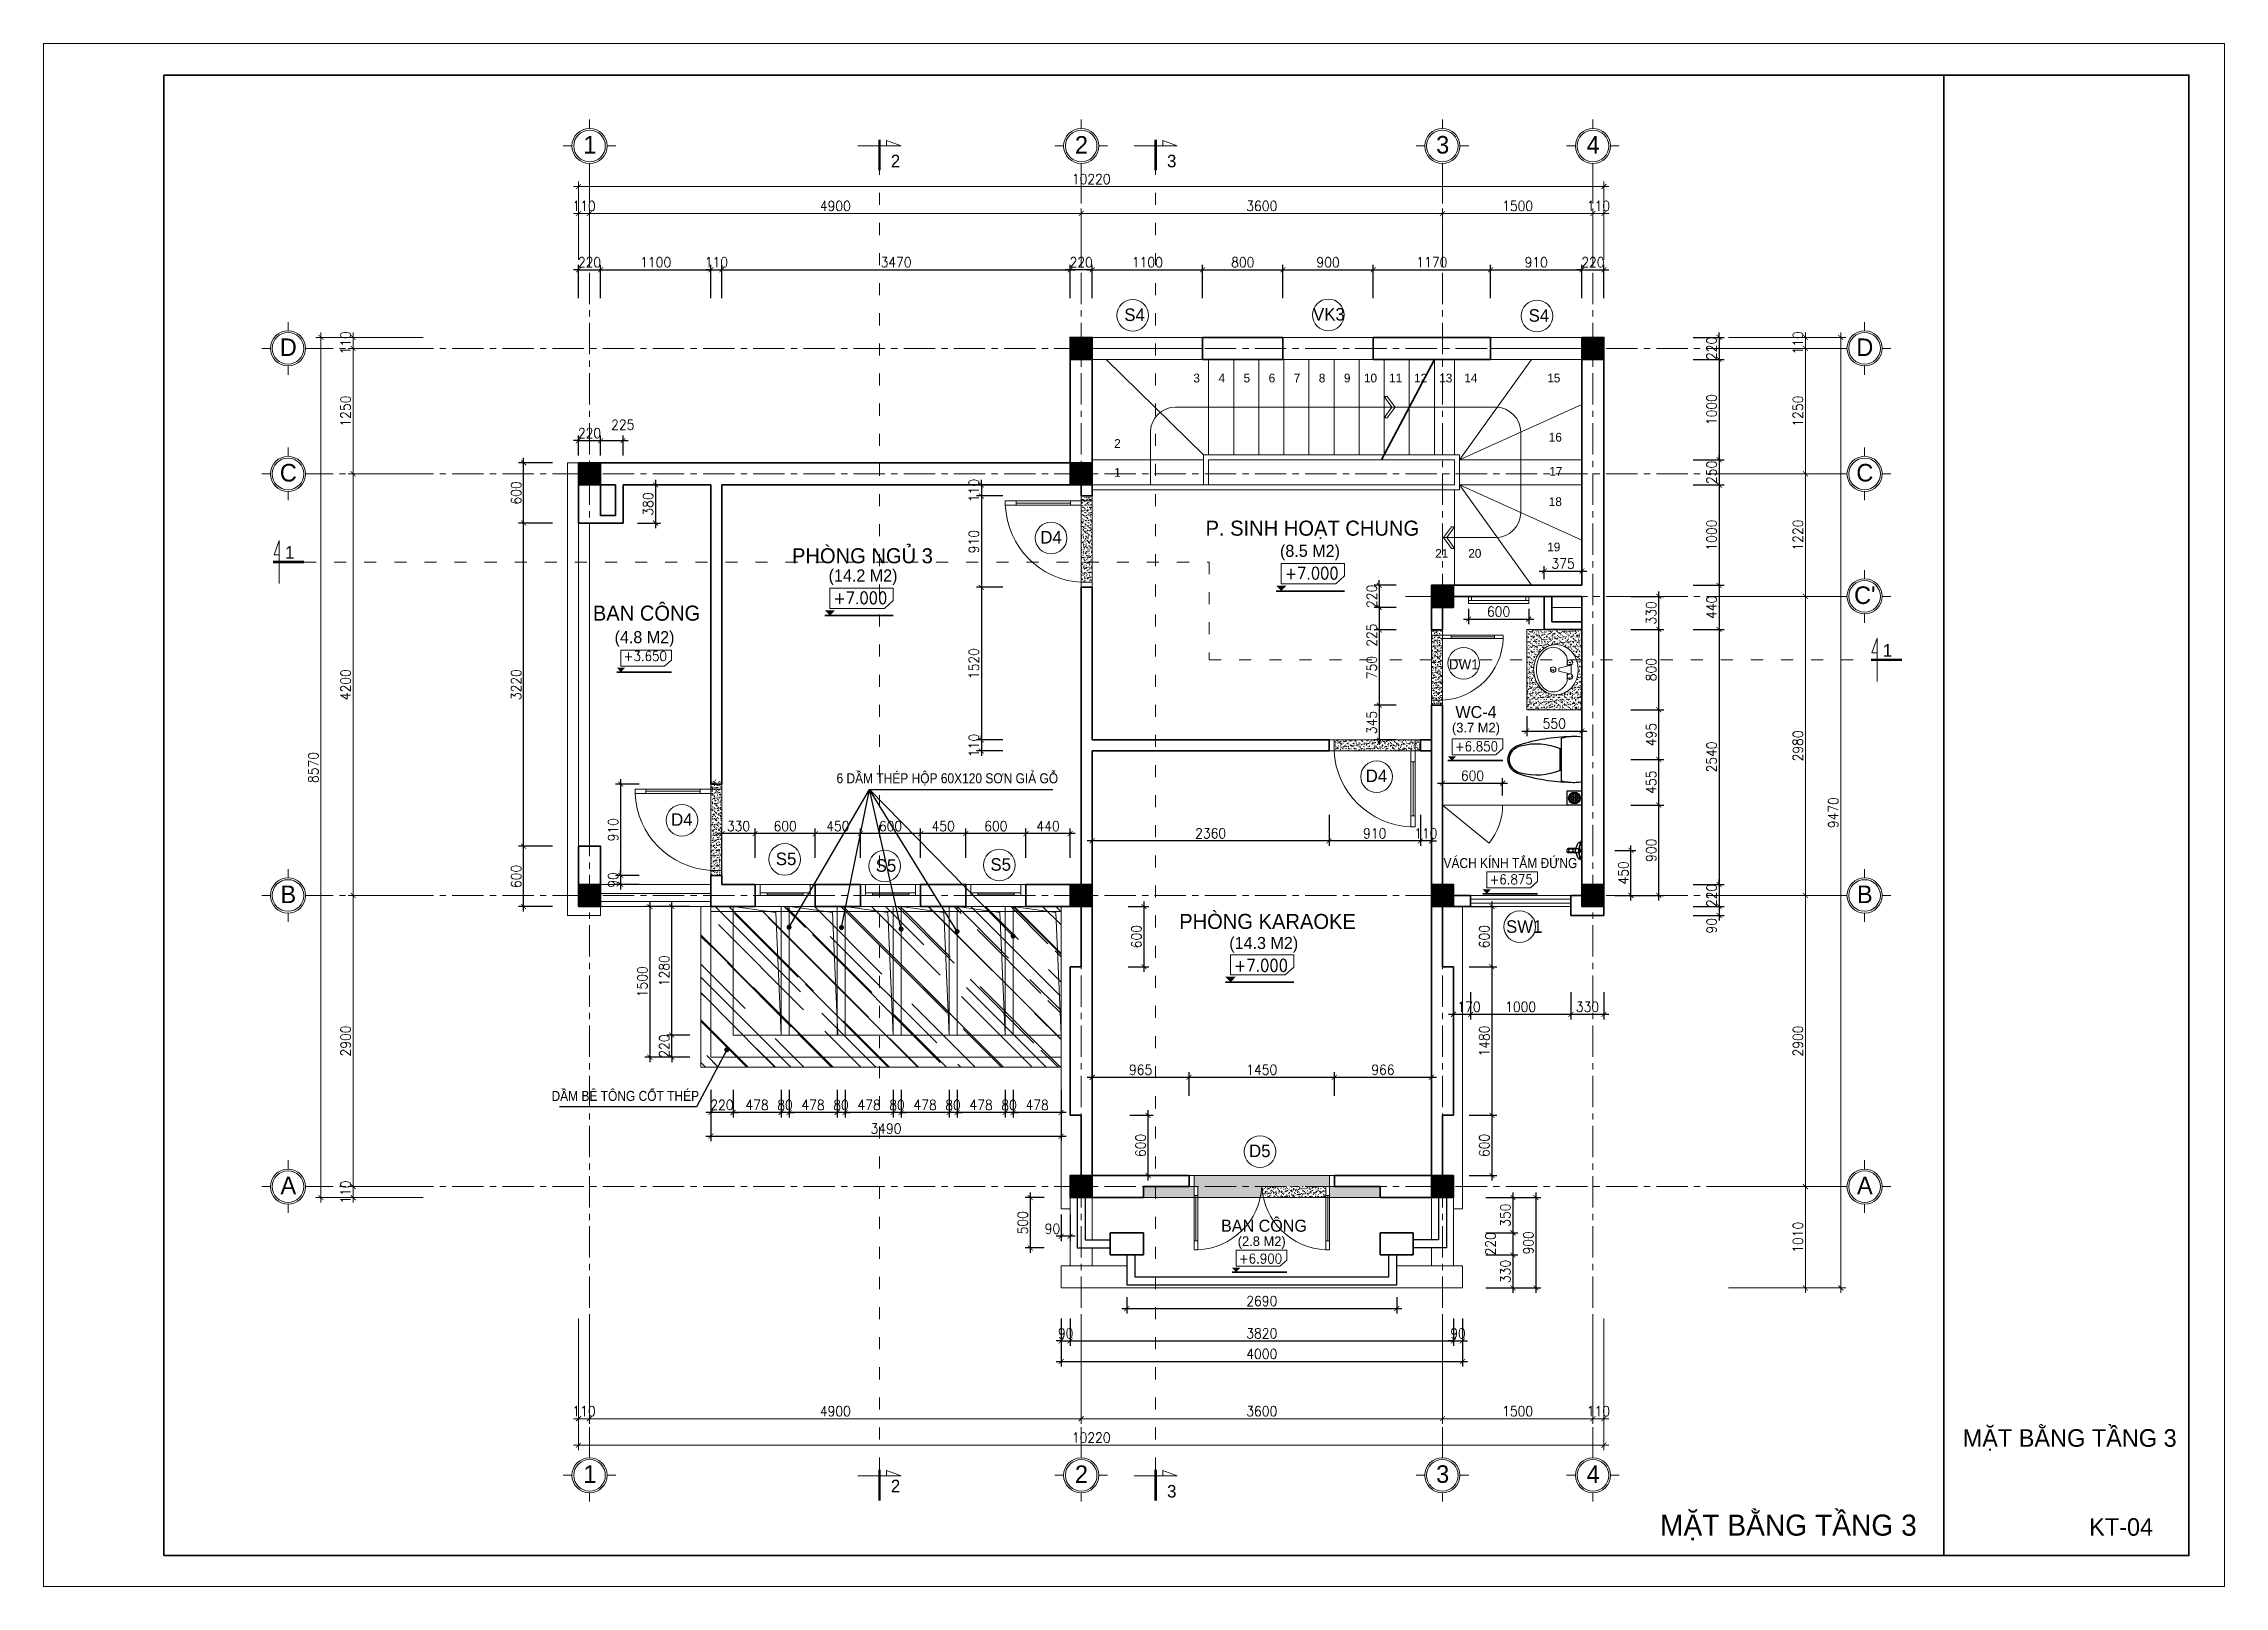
# Model space of a CAD drawing. Header units: millimetres. Extents: x -529782 to -142003, y -492574 to -273331.
# Drawn here: x -226632 to -204898, y -371894 to -356525 of the extents above; entities that cross this region are included whole.
import ezdxf
from ezdxf.enums import TextEntityAlignment as Align

# ---------------------------------------------------------------- set-up
doc = ezdxf.new("R2010")
doc.units = ezdxf.units.MM
doc.header["$LTSCALE"] = 500
doc.header["$MEASUREMENT"] = 0
doc.header["$PDMODE"] = 3
doc.linetypes.add('ACAD_ISO03W100', pattern=[30, 12, -18])
doc.linetypes.add('CENTER', pattern=[2, 1.25, -0.25, 0.25, -0.25])
doc.layers.get('0').update_dxf_attribs({"linetype": 'CONTINUOUS', "lineweight": 13})
doc.layers.get('Defpoints').update_dxf_attribs({"color": 255, "linetype": 'CONTINUOUS', "lineweight": 13})
for name, color, linetype, lineweight in [('1.cat 30', 30, 'CONTINUOUS', 35), ('1.cot', 2, 'CONTINUOUS', 35), ('2.thay 145', 145, 'CONTINUOUS', 18), ('3.manh 08', 8, 'CONTINUOUS', 9), ('4.dim 08', 8, 'CONTINUOUS', 13), ('5.noi that 15', 15, 'CONTINUOUS', 9), ('7.tim 67', 67, 'CENTER', 9), ('8.vat lieu 08', 8, 'CONTINUOUS', 5), ('9.text \xad white', 7, 'CONTINUOUS', 15), ('CA.manh 08', 8, 'CONTINUOUS', 9), ('CA.thay 145', 145, 'CONTINUOUS', 18), ('CHITIET', 9, 'CONTINUOUS', 9), ('noithat', 15, 'CONTINUOUS', 9)]:
    doc.layers.add(name, color=color, linetype=linetype, lineweight=lineweight)
for name, color, linetype in [('DKT', 7, 'CONTINUOUS'), ('Furniture', 155, 'CONTINUOUS'), ('Interior', 15, 'CONTINUOUS')]:
    doc.layers.add(name, color=color, linetype=linetype)
doc.styles.add('CA.JSC1', font='')
doc.styles.get("Standard").update_dxf_attribs({"font": 'txt.shx', "width": 0.9})
doc.styles.add('VnAvantH', font='')
doc.styles.get('CA.JSC1').set_extended_font_data('.VnAvantH')
doc.styles.get('VnAvantH').set_extended_font_data('.VnAvantH')
doc.dimstyles.new('CA 50', dxfattribs={"dimscale": 0, "dimtxt": 100, "dimasz": 50, "dimexe": 50, "dimexo": 0, "dimgap": 25, "dimtad": 1, "dimdec": 0, "dimzin": 0, "dimdsep": 46, "dimtxsty": 'Standard', "dimblk": 'ARCHTICK', "dimcen": 0.09, "dimdle": 50, "dimclrd": 256, "dimclre": 256, "dimclrt": 7, "dimadec": 0, "dimazin": 0, "dimtfac": 1, "dimtdec": 0, "dimtix": 1, "dimtmove": 2, "dimatfit": 3, "dimldrblk": 'DOT', "dimfxl": 1, "dimtolj": 1, "dimtzin": 0, "dimarcsym": 0})
pattern_1 = [(37.50000000000001, (0, 0), (-1.259867162192163, 38.53647538026317), [0, -30.4, 0, -34, 0, -32.5]), (7.499999999999999, (0, 0), (35.39553410535454, 56.4429213045948), [0, -16.4, 0, -27.4, 0, -10.5]), (327.5, (-24.6, 0), (62.2828372350299, 0.11318107073929), [0, -10, 0, -36, 0, -47]), (317.5, (-24.6, 0), (60.12253209144586, 17.55351129868498), [0, -5, 0, -23.6, 0, -27])]

msp = doc.modelspace()

# ---------------------------------------------------------------- texts
at = {"layer": '9.text \xad white'}
for s, height, style, p in [('2', 124.999999999455, 'VnAvantH', (-218188.2603318444, -357756.8797202609)), ('3', 124.999999999455, 'VnAvantH', (-215435.6348990477, -357756.8797202609)), ('s4', 124.999999999455, 'VnAvantH', (-215861.663334796, -359288.163750184)), ('vk3', 124.999999999455, 'VnAvantH', (-213980.5825678587, -359283.1868865318)), ('s4', 124.999999999455, 'VnAvantH', (-211831.9990361433, -359295.0687846956)), ('3', 87.49999999961852, 'VnAvantH', (-215173.05597185, -359899.7455064543)), ('4', 87.49999999961852, 'VnAvantH', (-214923.05597185, -359899.7455064543)), ('5', 87.49999999961852, 'VnAvantH', (-214673.0559718499, -359899.7455064543)), ('6', 87.49999999961852, 'VnAvantH', (-214423.0559718499, -359899.7455064543)), ('7', 87.49999999961852, 'VnAvantH', (-214173.0559718499, -359899.7455064543)), ('8', 87.49999999961852, 'VnAvantH', (-213923.0559718499, -359899.7455064543)), ('9', 87.49999999961852, 'VnAvantH', (-213673.0559718499, -359899.7455064543)), ('10', 87.49999999961852, 'VnAvantH', (-213473.0559718499, -359899.7455064543)), ('11', 87.49999999961852, 'VnAvantH', (-213223.0559718499, -359899.7455064543)), ('12', 87.49999999961852, 'VnAvantH', (-212973.0559718499, -359899.7455064543)), ('13', 87.49999999961852, 'VnAvantH', (-212723.0559718499, -359899.7455064543)), ('14', 87.49999999961852, 'VnAvantH', (-212473.0559718499, -359899.7455064543)), ('15', 87.49999999961852, 'VnAvantH', (-211646.0559718499, -359899.7455064543)), ('2', 87.49999999961852, 'VnAvantH', (-215962.5559718502, -360552.2455064543)), ('16', 87.49999999961852, 'VnAvantH', (-211631.0559718499, -360489.2455064543)), ('1', 87.49999999961852, 'VnAvantH', (-215962.5559718502, -360840.2455064543)), ('17', 87.49999999961852, 'VnAvantH', (-211625.5559718499, -360828.7455064543)), ('18', 87.49999999961852, 'VnAvantH', (-211631.0559718499, -361131.7455064543)), ('d4', 124.999999999455, 'VnAvantH', (-216698.747964602, -361504.8180746052)), ('p. sinh ho¹t chung', 150, 'CA.JSC1', (-215052.0993693763, -361426.6656239377)), ('1', 124.999999999455, 'VnAvantH', (-224225.791086082, -361655.9307773743)), ('phßng ngñ 3', 150, 'CA.JSC1', (-219173.6535880911, -361701.6656239377)), ('(8.5 M2)', 120, 'CA.JSC1', (-214310.0745871215, -361637.5269575333)), ('21', 87.49999999961852, 'VnAvantH', (-212763.0559718499, -361646.7455064543)), ('20', 87.49999999961852, 'VnAvantH', (-212433.5559718499, -361646.7455064543)), ('19', 87.49999999961852, 'VnAvantH', (-211646.5559718499, -361583.2455064543)), ('(14.2 M2)', 120, 'CA.JSC1', (-218808.6288058364, -361883.0269575333)), ('ban c«ng', 150, 'CA.JSC1', (-221158.0993693763, -362273.1656239377)), ('(4.8 M2)', 120, 'CA.JSC1', (-220941.9979186591, -362497.5269575333)), ('1', 124.999999999455, 'VnAvantH', (-208301.9303258423, -362630.7688519602)), ('dw1', 99.99999999956404, 'VnAvantH', (-212627.5900146156, -362758.6744480879)), ('wc-4', 120, 'CA.JSC1', (-212561.8348619485, -363243.3445269661)), ('(3.7 M2)', 96, 'CA.JSC1', (-212596.0982432404, -363386.6737755324)), ('d4', 124.999999999455, 'VnAvantH', (-213455.7881270121, -363881.6197221028)), ('d4', 124.999999999455, 'VnAvantH', (-220378.2073885011, -364316.7416724076)), ('s5', 124.999999999455, 'VnAvantH', (-219334.790013006, -364708.8646849361)), ('s5', 124.999999999455, 'VnAvantH', (-218339.1755816553, -364774.6043970666)), ('s5', 124.999999999455, 'VnAvantH', (-217196.0176262599, -364764.2184684451)), ('phßng karaoke', 150, 'CA.JSC1', (-215314.6605943199, -365344.4240218762)), ('sw1', 124.999999999455, 'VnAvantH', (-212057.0071676411, -365383.1656799798)), ('(14.3 M2)', 120, 'CA.JSC1', (-214815.6358120652, -365544.2853554718)), ('d5', 124.999999999455, 'VnAvantH', (-214618.0926087857, -367617.4136539784)), ('ban c«ng', 120, 'CA.JSC1', (-214897.306657914, -368360.6901211473)), ('(2.8 M2)', 96, 'CA.JSC1', (-214731.3868321103, -368502.9791880237)), ('mÆt b»ng tÇng 3', 175.0000000057414, 'CA.JSC1', (-207506.5532237416, -370503.025722716)), ('2', 124.999999999455, 'VnAvantH', (-218188.2603318444, -370956.4291434883)), ('3', 124.999999999455, 'VnAvantH', (-215435.6348990477, -371008.4575098416)), ('mÆt b»ng tÇng 3', 210.0000000068896, 'CA.JSC1', (-210522.9730859675, -371388.3889181392))]:
    msp.add_text(s, height=height, dxfattribs=dict(at, style=style)).set_placement(p)
at = {"layer": '9.text \xad white', "style": 'CA.JSC1', "width": 0.8912940669403804}
for s, p in [('6 dÇm thÐp hép 60x120 s¬n gi¶ gç', (-218730.0195866584, -363893.3423463973)), ('v¸ch kÝnh t¾m ®øng', (-212680.4562192872, -364737.77106667)), ('dÇm bª t«ng cèt thÐp', (-221569.8593924162, -367057.5957113))]:
    msp.add_text(s, height=100, dxfattribs=at).set_placement(p)
at = {"layer": '9.text \xad white', "style": 'CA.JSC1'}
msp.add_text('kt-04', height=175.0000000057414, dxfattribs=at).set_placement((-205927.1867699293, -371389.4601431544), align=Align.CENTER)
at = {"layer": '9.text \xad white', "lineweight": 100, "attachment_point": 1}
for s, insert, char_height, width in [('+7.000', (-214261.8030423808, -361740.0311534228), 120, 546.9), ('+7.000', (-218760.3572610956, -361985.5311534228), 120, 546.9), ('+3.650', (-220849.661768022, -362577.6535521413), 96, 437.52), ('+6.850', (-212566.8831488954, -363477.1791415829), 96, 437.52), ('+6.875', (-212220.8116081322, -364802.9484509305), 96, 437.52), ('+7.000', (-214767.3642673244, -365646.7895513613), 120, 546.9), ('+6.900', (-214718.3724178033, -368579.5906561711), 96, 437.52)]:
    msp.add_mtext(s, dxfattribs=dict(at, insert=insert, char_height=char_height, width=width))

# ---------------------------------------------------------------- blocks, each defined once
blk = doc.blocks.new('mui ten')
at = {"layer": '2.thay 145', "color": 2}
for points in [[(215.9530817739433, 213.65967309798), (154.2804254583607, 213.65967309798), (0, 0), (61.67265631558257, 0)], [(61.67265631558257, 0), (0, 0), (154.2804254583607, -213.6596730979509), (215.9530817739433, -213.6596730979509)]]:
    blk.add_lwpolyline(points, close=True, dxfattribs=at)
blk = doc.blocks.new('A$C1A9D127A')
at = {"layer": 'noithat', "color": 135, "linetype": 'Continuous'}
for p, q in [((49.99985728343017, 109.9998206971213), (-0.0001427165698260069, 109.9998206971213)), ((-0.0001427165698260069, 109.9998206971213), (-0.0001427165698260069, -0.000179302878677845)), ((49.99985728343017, -0.000179302878677845), (49.99985728343017, 109.9998206971213)), ((-0.0001427165698260069, -0.000179302878677845), (49.99985728343017, -0.000179302878677845))]:
    blk.add_line(p, q, dxfattribs=at)
blk = doc.blocks.new('A$C2BDB356E')
at = {"layer": 'noithat', "color": 135, "linetype": 'Continuous'}
for p, q in [((0.0007344302721321583, 599.9999563574092), (0.0007344302721321583, 699.9999563574092)), ((0.0007344302721321583, 699.9999563574092), (40.00073443027213, 699.9999563574092)), ((40.00073443027213, 699.9999563574092), (40.00073443027213, 599.9999563574092)), ((40.00073443027213, 599.9999563574092), (0.0007344302721321583, 599.9999563574092)), ((0.0007344302721321583, 99.99995635740925), (0.0007344302721321583, -4.364259075373411e-05)), ((40.00073443027213, 99.99995635740925), (0.0007344302721321583, 99.99995635740925)), ((40.00073443027213, -4.364259075373411e-05), (40.00073443027213, 99.99995635740925)), ((0.0007344302721321583, -4.364259075373411e-05), (40.00073443027213, -4.364259075373411e-05))]:
    blk.add_line(p, q, dxfattribs=at)
at = {"layer": 'noithat', "color": 8, "linetype": 'Continuous'}
for p, q in [((0.0007344302721321583, 99.99995635740925), (0.0007344302721321583, 599.9999563574092)), ((20.00073443027213, 599.9999563574092), (20.00073443027213, 99.99995635740925)), ((40.00073443027213, 599.9999563574092), (40.00073443027213, 99.99995635740925))]:
    blk.add_line(p, q, dxfattribs=at)
at = {"layer": 'noithat', "color": 1, "linetype": 'Continuous'}
blk.add_arc((10.18820847296689, 740.3098040898665), 740.9098847954065, 272.306074052381, 356.8812333185894, dxfattribs=at)
blk = doc.blocks.new('A$C748E2B85')
at = {"layer": 'Interior', "linetype": 'Continuous'}
for p, q in [((454.9078383371234, 729.4450964294374), (4.907838337123394, 729.4450964294374)), ((443.4428701847792, 523.0756696760654), (16.37280648946762, 523.0756696760654)), ((120.2002038061619, 513.6350480206311), (339.6154957935214, 513.6350480206311))]:
    blk.add_line(p, q, dxfattribs=at)
at = {"layer": 'Interior'}
for p, q in [((460.623056165874, 678.309802159667), (454.9078383371234, 729.4450964294374)), ((460.623056165874, 625.2653613947332), (460.623056165874, 678.309802159667)), ((443.4428701847792, 523.0756696760654), (455.0607122182846, 574.9670556634665)), ((455.0607122182846, 574.9670556634665), (460.623056165874, 625.2653613947332))]:
    blk.add_line(p, q, dxfattribs=at)
at = {"layer": 'Interior', "linetype": 'Continuous'}
for start, end in [(170.5376780025137, 187.7399460608841), (187.7399460608841, 195.8219819027273)]:
    blk.add_arc((470.6721695438027, 651.8177002482116), 472.1889783439482, start, end, dxfattribs=at)
at = {"layer": 'Interior'}
for centre, radius, start, end in [((1857.315027289093, 657.5956825204194), 1857.737852278393, 181.2223681000156, 197.2477400344126), ((686.6743587851524, 277.5299879200757), 613.7088623028949, 157.3737438994382, 194.7785650620011), ((-226.8586591854692, 277.5299879200757), 613.7088623028949, 345.2214349379988, 22.62625610056185), ((-1397.499350614846, 657.5956825204194), 1857.737852278393, 342.7522599655873, 358.7776318999843), ((242.327092282474, 156.1984405256808), 166.7070351506958, 197.2477400344126, 249.5476091976655), ((253.6172482296824, 163.284667480737), 165.8356054027062, 194.7785650620011, 226.85426446044), ((229.9078498035669, 137.9887551479042), 131.1654632825287, 226.85426446044, 313.14573553956), ((229.9078383371234, 122.8973074816167), 131.1654632825287, 249.5476091976655, 290.4523908023345), ((217.4885843843222, 156.1984405256808), 166.7070351506958, 290.4523908023345, 342.7522599655873), ((206.1984513700008, 163.284667480737), 165.8356054027062, 313.14573553956, 345.2214349379988)]:
    blk.add_arc(centre, radius, start, end, dxfattribs=at)
blk = doc.blocks.new('khung co loan')
at = {"layer": '1.cat 30'}
blk.add_lwpolyline([(1158.281703106128, -14553.47590842255), (1158.281703106128, -303.4759079545038), (20658.28170374641, -303.4759079545038), (20658.28170374641, -14553.47590842255)], close=True, dxfattribs=at)
blk.add_lwpolyline([(18298.08122972515, -303.4759079552605), (18298.08122972515, -14553.47590842255)], dxfattribs=at)
at = {"layer": '3.manh 08'}
blk.add_lwpolyline([(0, -14850.00000048772), (21000.00000000023, -14850.00000048772), (21000.00000000023, -4.877219907939434e-07), (0, -4.877219907939434e-07)], close=True, dxfattribs=at)
blk = doc.blocks.new('ki hieu cost')
at = {"layer": '1.cat 30'}
blk.add_line((-119312.6479903211, -196389.5266377838), (-118175.9534743076, -196389.5266377837), dxfattribs=at)
at = {"layer": '3.manh 08'}
blk.add_lwpolyline([(-119227.225577535, -195933.8747298737), (-119227.225577535, -196268.1983629046), (-118320.4604987512, -196268.1983629046), (-118175.9534743076, -196138.8011558482), (-118175.9534743076, -195933.8747298737)], close=True, dxfattribs=at)
blk.add_solid([(-119312.6479903211, -196299.0221607631), (-119141.803164749, -196299.0221607631), (-119227.225577535, -196389.5266377839)], dxfattribs=at)
blk = doc.blocks.new('A$C41BA5761')
at = {"layer": '2.thay 145'}
blk.add_lwpolyline([(839.9994073519047, 524.9998310285737, -3898660.642287513), (839.9994073521084, 525.0001542164828, 1.154242490888426e-06), (839.9994073524431, 524.9999926225864, 1.154242490888426e-06)], format="xyb", dxfattribs=at)
at = {"layer": '3.manh 08'}
for p, q in [((524.9994049160159, 1050.000159478077), (524.9994049160159, 875.0001713204256)), ((174.9994048396911, 525.0001523148676), (-0.000583361616008915, 525.0001523148676)), ((874.9994049923262, 525.0001523148676), (1049.999393193633, 525.0001523148676)), ((524.9994049160159, 0.0001831847475841641), (524.9994049160159, 175.000171342399))]:
    blk.add_line(p, q, dxfattribs=at)
blk.add_arc((524.9994049160159, 525.0001713313977), 349.9999999890093, 359.9999968883953, 359.9999381014106, dxfattribs=at)
blk = doc.blocks.new('_ArchTick')
at = {"color": 1, "linetype": 'ByBlock', "const_width": 0.150000081}
blk.add_lwpolyline([(-0.5000002699998731, -0.5000002699998731), (0.5000002699998731, 0.5000002699998731)], dxfattribs=at)
blk = doc.blocks.new('*D628')
at = {"layer": '7.tim 67', "linetype": 'Continuous', "lineweight": -2, "transparency": 16777216}
for p, q in [((5.823591963835773e-11, 2483.999999999942), (-49.99999999994176, 2483.999999999942)), ((5.820766091346741e-11, 2022.499999999942), (5.82389812553556e-11, 2533.999999999942)), ((5.823591963835773e-11, 2483.999999999942), (110.0000000000582, 2483.999999999942)), ((110.0000000000582, 2022.499999999942), (110.0000000000582, 2533.999999999942)), ((110.0000000000582, 2483.999999999942), (160.0000000000582, 2483.999999999942))]:
    blk.add_line(p, q, dxfattribs=at)
at = {"layer": 'Defpoints', "color": 0, "linetype": 'Continuous', "transparency": 16777216}
for p in [(110.0000000000582, 2483.999999999942), (5.820766091346741e-11, 2022.499999999942), (110.0000000000582, 2022.499999999942)]:
    blk.add_point(p, dxfattribs=at)
at = {"layer": '7.tim 67', "linetype": 'Continuous', "lineweight": -2, "transparency": 16777216, "xscale": 50, "yscale": 50, "zscale": 50}
blk.add_blockref('_ArchTick', (5.823591963835773e-11, 2483.999999999942), dxfattribs=at)
at = {"layer": '7.tim 67', "linetype": 'Continuous', "lineweight": -2, "transparency": 16777216, "xscale": 50, "yscale": 50, "zscale": 50, "rotation": 180}
blk.add_blockref('_ArchTick', (110.0000000000582, 2483.999999999942), dxfattribs=at)
at = {"layer": '7.tim 67', "color": 7, "linetype": 'Continuous', "transparency": 16777216, "insert": (55.00000000005824, 2558.999999999942), "char_height": 100, "attachment_point": 5}
blk.add_mtext('\\A1;110', dxfattribs=at)
blk = doc.blocks.new('_DOT')
at = {"color": 1, "linetype": 'ByBlock'}
blk.add_line((-0.5, 0), (-1, 0), dxfattribs=at)
at = {"color": 1, "linetype": 'ByBlock', "const_width": 0.5}
blk.add_lwpolyline([(-0.25, 0, 1), (0.25, 0, 1)], format="xyb", close=True, dxfattribs=at)
blk = doc.blocks.new('*D629')
at = {"layer": '7.tim 67', "linetype": 'Continuous', "lineweight": -2, "transparency": 16777216}
for p, q in [((60.00000000005824, 2483.999999999942), (5060.000000000058, 2483.999999999942)), ((110.0000000000582, 2022.499999999942), (110.0000000000582, 2533.999999999942)), ((5010.000000000058, 2022.499999999942), (5010.000000000058, 2533.999999999942))]:
    blk.add_line(p, q, dxfattribs=at)
at = {"layer": 'Defpoints', "color": 0, "linetype": 'Continuous', "transparency": 16777216}
for p in [(5010.000000000058, 2483.999999999942), (110.0000000000582, 2022.499999999942), (5010.000000000058, 2022.499999999942)]:
    blk.add_point(p, dxfattribs=at)
at = {"layer": '7.tim 67', "linetype": 'Continuous', "lineweight": -2, "transparency": 16777216, "xscale": 50, "yscale": 50, "zscale": 50, "rotation": 180}
blk.add_blockref('_ArchTick', (110.0000000000582, 2483.999999999942), dxfattribs=at)
at = {"layer": '7.tim 67', "linetype": 'Continuous', "lineweight": -2, "transparency": 16777216, "xscale": 50, "yscale": 50, "zscale": 50}
blk.add_blockref('_ArchTick', (5010.000000000058, 2483.999999999942), dxfattribs=at)
at = {"layer": '7.tim 67', "color": 7, "linetype": 'Continuous', "transparency": 16777216, "insert": (2560.000000000058, 2558.999999999942), "char_height": 100, "attachment_point": 5}
blk.add_mtext('\\A1;4900', dxfattribs=at)
blk = doc.blocks.new('*D630')
at = {"layer": '7.tim 67', "linetype": 'Continuous', "lineweight": -2, "transparency": 16777216}
for p, q in [((4960.000000000058, 2483.999999999942), (8659.999999999302, 2483.999999999942)), ((5010.000000000058, 2022.499999999942), (5010.000000000058, 2533.999999999942)), ((8609.999999999302, 2022.499999999942), (8609.999999999302, 2533.999999999942))]:
    blk.add_line(p, q, dxfattribs=at)
at = {"layer": 'Defpoints', "color": 0, "linetype": 'Continuous', "transparency": 16777216}
for p in [(8609.999999999302, 2483.999999999942), (5010.000000000058, 2022.499999999942), (8609.999999999302, 2022.499999999942)]:
    blk.add_point(p, dxfattribs=at)
at = {"layer": '7.tim 67', "linetype": 'Continuous', "lineweight": -2, "transparency": 16777216, "xscale": 50, "yscale": 50, "zscale": 50, "rotation": 180}
blk.add_blockref('_ArchTick', (5010.000000000058, 2483.999999999942), dxfattribs=at)
at = {"layer": '7.tim 67', "linetype": 'Continuous', "lineweight": -2, "transparency": 16777216, "xscale": 50, "yscale": 50, "zscale": 50}
blk.add_blockref('_ArchTick', (8609.999999999302, 2483.999999999942), dxfattribs=at)
at = {"layer": '7.tim 67', "color": 7, "linetype": 'Continuous', "transparency": 16777216, "insert": (6809.99999999968, 2558.999999999942), "char_height": 100, "attachment_point": 5}
blk.add_mtext('\\A1;3600', dxfattribs=at)
blk = doc.blocks.new('*D631')
at = {"layer": '7.tim 67', "linetype": 'Continuous', "lineweight": -2, "transparency": 16777216}
for p, q in [((8559.999999999302, 2483.999999999942), (10160.00000000006, 2483.999999999942)), ((8609.999999999302, 2022.499999999942), (8609.999999999302, 2533.999999999942)), ((10110.00000000006, 2022.499999999942), (10110.00000000006, 2533.999999999942))]:
    blk.add_line(p, q, dxfattribs=at)
at = {"layer": 'Defpoints', "color": 0, "linetype": 'Continuous', "transparency": 16777216}
for p in [(10110.00000000006, 2483.999999999942), (8609.999999999302, 2022.499999999942), (10110.00000000006, 2022.499999999942)]:
    blk.add_point(p, dxfattribs=at)
at = {"layer": '7.tim 67', "linetype": 'Continuous', "lineweight": -2, "transparency": 16777216, "xscale": 50, "yscale": 50, "zscale": 50, "rotation": 180}
blk.add_blockref('_ArchTick', (8609.999999999302, 2483.999999999942), dxfattribs=at)
at = {"layer": '7.tim 67', "linetype": 'Continuous', "lineweight": -2, "transparency": 16777216, "xscale": 50, "yscale": 50, "zscale": 50}
blk.add_blockref('_ArchTick', (10110.00000000006, 2483.999999999942), dxfattribs=at)
at = {"layer": '7.tim 67', "color": 7, "linetype": 'Continuous', "transparency": 16777216, "insert": (9359.99999999968, 2558.999999999942), "char_height": 100, "attachment_point": 5}
blk.add_mtext('\\A1;1500', dxfattribs=at)
blk = doc.blocks.new('*D632')
at = {"layer": '7.tim 67', "linetype": 'Continuous', "lineweight": -2, "transparency": 16777216}
for p, q in [((10110.00000000006, 2483.999999999942), (10060.00000000006, 2483.999999999942)), ((10110.00000000006, 2022.499999999942), (10110.00000000006, 2533.999999999942)), ((10110.00000000006, 2483.999999999942), (10220.00000000006, 2483.999999999942)), ((10220.00000000006, 2022.499999999942), (10220.00000000006, 2533.999999999942)), ((10220.00000000006, 2483.999999999942), (10270.00000000006, 2483.999999999942))]:
    blk.add_line(p, q, dxfattribs=at)
at = {"layer": 'Defpoints', "color": 0, "linetype": 'Continuous', "transparency": 16777216}
for p in [(10220.00000000006, 2483.999999999942), (10110.00000000006, 2022.499999999942), (10220.00000000006, 2022.499999999942)]:
    blk.add_point(p, dxfattribs=at)
at = {"layer": '7.tim 67', "linetype": 'Continuous', "lineweight": -2, "transparency": 16777216, "xscale": 50, "yscale": 50, "zscale": 50}
blk.add_blockref('_ArchTick', (10110.00000000006, 2483.999999999942), dxfattribs=at)
at = {"layer": '7.tim 67', "linetype": 'Continuous', "lineweight": -2, "transparency": 16777216, "xscale": 50, "yscale": 50, "zscale": 50, "rotation": 180}
blk.add_blockref('_ArchTick', (10220.00000000006, 2483.999999999942), dxfattribs=at)
at = {"layer": '7.tim 67', "color": 7, "linetype": 'Continuous', "transparency": 16777216, "insert": (10165.00000000006, 2558.999999999942), "char_height": 100, "attachment_point": 5}
blk.add_mtext('\\A1;110', dxfattribs=at)
blk = doc.blocks.new('*D633')
at = {"layer": '7.tim 67', "linetype": 'Continuous', "lineweight": -2, "transparency": 16777216}
for p, q in [((-49.99999999994175, 2752.499999999942), (10270.00000000006, 2752.499999999942)), ((5.820766091346741e-11, 2022.499999999942), (5.825542213863416e-11, 2802.499999999942)), ((10220.00000000006, 2022.499999999942), (10220.00000000006, 2802.499999999942))]:
    blk.add_line(p, q, dxfattribs=at)
at = {"layer": 'Defpoints', "color": 0, "linetype": 'Continuous', "transparency": 16777216}
for p in [(10220.00000000006, 2752.499999999942), (5.820766091346741e-11, 2022.499999999942), (10220.00000000006, 2022.499999999942)]:
    blk.add_point(p, dxfattribs=at)
at = {"layer": '7.tim 67', "linetype": 'Continuous', "lineweight": -2, "transparency": 16777216, "xscale": 50, "yscale": 50, "zscale": 50, "rotation": 180}
blk.add_blockref('_ArchTick', (5.825236052163629e-11, 2752.499999999942), dxfattribs=at)
at = {"layer": '7.tim 67', "linetype": 'Continuous', "lineweight": -2, "transparency": 16777216, "xscale": 50, "yscale": 50, "zscale": 50}
blk.add_blockref('_ArchTick', (10220.00000000006, 2752.499999999942), dxfattribs=at)
at = {"layer": '7.tim 67', "color": 7, "linetype": 'Continuous', "transparency": 16777216, "insert": (5110.000000000058, 2827.499999999942), "char_height": 100, "attachment_point": 5}
blk.add_mtext('\\A1;10220', dxfattribs=at)
blk = doc.blocks.new('*D634')
at = {"layer": '7.tim 67', "linetype": 'Continuous', "lineweight": -2, "transparency": 16777216}
for p, q in [((-1548.000000000058, 1250.000000000058), (-2296.000000000058, 1250.000000000058)), ((-1548.000000000058, 1140.000000000058), (-2296.000000000058, 1140.000000000058)), ((-2246.000000000058, 1250.000000000058), (-2246.000000000058, 1300.000000000058)), ((-2246.000000000058, 1250.000000000058), (-2246.000000000058, 1140.000000000058)), ((-2246.000000000058, 1140.000000000058), (-2246.000000000058, 1090.000000000058))]:
    blk.add_line(p, q, dxfattribs=at)
at = {"layer": 'Defpoints', "color": 0, "linetype": 'Continuous', "transparency": 16777216}
for p in [(-2246.000000000058, 1140.000000000058), (-1548.000000000058, 1250.000000000058), (-1548.000000000058, 1140.000000000058)]:
    blk.add_point(p, dxfattribs=at)
at = {"layer": '7.tim 67', "linetype": 'Continuous', "lineweight": -2, "transparency": 16777216, "xscale": 50, "yscale": 50, "zscale": 50}
for p, rotation in [((-2246.000000000058, 1250.000000000058), 270), ((-2246.000000000058, 1140.000000000058), 90)]:
    blk.add_blockref('_ArchTick', p, dxfattribs=dict(at, rotation=rotation))
at = {"layer": '7.tim 67', "color": 7, "linetype": 'Continuous', "transparency": 16777216, "insert": (-2321.000000000059, 1195.000000000058), "char_height": 100, "attachment_point": 5, "rotation": 90}
blk.add_mtext('\\A1;110', dxfattribs=at)
blk = doc.blocks.new('*D635')
at = {"layer": '7.tim 67', "linetype": 'Continuous', "lineweight": -2, "transparency": 16777216}
for p, q in [((-1548.000000000058, 1140.000000000058), (-2296.000000000058, 1140.000000000058)), ((-2246.000000000058, 1190.000000000058), (-2246.000000000058, -160.000000000058)), ((-1548.000000000058, -110.0000000000582), (-2296.000000000058, -110.000000000058))]:
    blk.add_line(p, q, dxfattribs=at)
at = {"layer": 'Defpoints', "color": 0, "linetype": 'Continuous', "transparency": 16777216}
for p in [(-1548.000000000058, 1140.000000000058), (-2246.000000000058, -110.000000000058), (-1548.000000000058, -110.0000000000582)]:
    blk.add_point(p, dxfattribs=at)
at = {"layer": '7.tim 67', "linetype": 'Continuous', "lineweight": -2, "transparency": 16777216, "xscale": 50, "yscale": 50, "zscale": 50}
for p, rotation in [((-2246.000000000058, 1140.000000000058), 90), ((-2246.000000000058, -110.000000000058), 270)]:
    blk.add_blockref('_ArchTick', p, dxfattribs=dict(at, rotation=rotation))
at = {"layer": '7.tim 67', "color": 7, "linetype": 'Continuous', "transparency": 16777216, "insert": (-2321.000000000058, 514.9999999999998), "char_height": 100, "attachment_point": 5, "rotation": 90}
blk.add_mtext('\\A1;1250', dxfattribs=at)
blk = doc.blocks.new('*D636')
at = {"layer": '7.tim 67', "linetype": 'Continuous', "lineweight": -2, "transparency": 16777216}
for p, q in [((-1548.000000000058, -110.0000000000582), (-2296.000000000057, -110.000000000058)), ((-2246.000000000057, -60.00000000005801), (-2246.000000000058, -4359.999999999999)), ((-1548.000000000058, -4310), (-2296.000000000058, -4309.999999999999))]:
    blk.add_line(p, q, dxfattribs=at)
at = {"layer": 'Defpoints', "color": 0, "linetype": 'Continuous', "transparency": 16777216}
for p in [(-1548.000000000058, -110.0000000000582), (-2246.000000000058, -4309.999999999999), (-1548.000000000058, -4310)]:
    blk.add_point(p, dxfattribs=at)
at = {"layer": '7.tim 67', "linetype": 'Continuous', "lineweight": -2, "transparency": 16777216, "xscale": 50, "yscale": 50, "zscale": 50}
for p, rotation in [((-2246.000000000057, -110.000000000058), 90), ((-2246.000000000058, -4309.999999999999), 270)]:
    blk.add_blockref('_ArchTick', p, dxfattribs=dict(at, rotation=rotation))
at = {"layer": '7.tim 67', "color": 7, "linetype": 'Continuous', "transparency": 16777216, "insert": (-2321.000000000057, -2210.000000000029), "char_height": 100, "attachment_point": 5, "rotation": 90}
blk.add_mtext('\\A1;4200', dxfattribs=at)
blk = doc.blocks.new('*D637')
at = {"layer": '7.tim 67', "linetype": 'Continuous', "lineweight": -2, "transparency": 16777216}
for p, q in [((-1548.000000000058, -4310), (-2296.000000000057, -4309.999999999999)), ((-2246.000000000057, -4259.999999999999), (-2246.000000000058, -7259.999999999941)), ((-1548.000000000058, -7209.999999999942), (-2296.000000000058, -7209.999999999941))]:
    blk.add_line(p, q, dxfattribs=at)
at = {"layer": 'Defpoints', "color": 0, "linetype": 'Continuous', "transparency": 16777216}
for p in [(-1548.000000000058, -4310), (-2246.000000000058, -7209.999999999941), (-1548.000000000058, -7209.999999999942)]:
    blk.add_point(p, dxfattribs=at)
at = {"layer": '7.tim 67', "linetype": 'Continuous', "lineweight": -2, "transparency": 16777216, "xscale": 50, "yscale": 50, "zscale": 50}
for p, rotation in [((-2246.000000000057, -4309.999999999999), 90), ((-2246.000000000058, -7209.999999999941), 270)]:
    blk.add_blockref('_ArchTick', p, dxfattribs=dict(at, rotation=rotation))
at = {"layer": '7.tim 67', "color": 7, "linetype": 'Continuous', "transparency": 16777216, "insert": (-2321.000000000057, -5759.999999999971), "char_height": 100, "attachment_point": 5, "rotation": 90}
blk.add_mtext('\\A1;2900', dxfattribs=at)
blk = doc.blocks.new('*D638')
at = {"layer": '7.tim 67', "linetype": 'Continuous', "lineweight": -2, "transparency": 16777216}
for p, q in [((-2246.000000000058, -7209.999999999941), (-2246.000000000058, -7159.999999999941)), ((-1548.000000000058, -7209.999999999942), (-2296.000000000058, -7209.999999999941)), ((-1548.000000000058, -7320), (-2296.000000000058, -7319.999999999999)), ((-2246.000000000058, -7209.999999999941), (-2246.000000000058, -7319.999999999999)), ((-2246.000000000058, -7319.999999999999), (-2246.000000000058, -7369.999999999999))]:
    blk.add_line(p, q, dxfattribs=at)
at = {"layer": 'Defpoints', "color": 0, "linetype": 'Continuous', "transparency": 16777216}
for p in [(-2246.000000000058, -7319.999999999999), (-1548.000000000058, -7209.999999999942), (-1548.000000000058, -7320)]:
    blk.add_point(p, dxfattribs=at)
at = {"layer": '7.tim 67', "linetype": 'Continuous', "lineweight": -2, "transparency": 16777216, "xscale": 50, "yscale": 50, "zscale": 50}
for p, rotation in [((-2246.000000000058, -7209.999999999941), 270), ((-2246.000000000058, -7319.999999999999), 90)]:
    blk.add_blockref('_ArchTick', p, dxfattribs=dict(at, rotation=rotation))
at = {"layer": '7.tim 67', "color": 7, "linetype": 'Continuous', "transparency": 16777216, "insert": (-2321.000000000057, -7264.999999999971), "char_height": 100, "attachment_point": 5, "rotation": 90}
blk.add_mtext('\\A1;110', dxfattribs=at)
blk = doc.blocks.new('*D639')
at = {"layer": '7.tim 67', "linetype": 'Continuous', "lineweight": -2, "transparency": 16777216}
for p, q in [((-1548.000000000058, 1250.000000000058), (-2617.000000000058, 1250.000000000058)), ((-2567.00000000006, -7369.999999999999), (-2567.000000000058, 1300.000000000058)), ((-1548.000000000058, -7320), (-2617.00000000006, -7319.999999999999))]:
    blk.add_line(p, q, dxfattribs=at)
at = {"layer": 'Defpoints', "color": 0, "linetype": 'Continuous', "transparency": 16777216}
for p in [(-2567.000000000058, 1250.000000000058), (-1548.000000000058, 1250.000000000058), (-1548.000000000058, -7320)]:
    blk.add_point(p, dxfattribs=at)
at = {"layer": '7.tim 67', "linetype": 'Continuous', "lineweight": -2, "transparency": 16777216, "xscale": 50, "yscale": 50, "zscale": 50}
for p, rotation in [((-2567.000000000058, 1250.000000000058), 90), ((-2567.00000000006, -7319.999999999999), 270)]:
    blk.add_blockref('_ArchTick', p, dxfattribs=dict(at, rotation=rotation))
at = {"layer": '7.tim 67', "color": 7, "linetype": 'Continuous', "transparency": 16777216, "insert": (-2642.000000000059, -3034.999999999971), "char_height": 100, "attachment_point": 5, "rotation": 90}
blk.add_mtext('\\A1;8570', dxfattribs=at)
blk = doc.blocks.new('*D640')
at = {"layer": '7.tim 67', "linetype": 'Continuous', "lineweight": -2, "transparency": 16777216}
for p, q in [((5.817367696478944e-11, -8525.5), (5.810959732102405e-11, -9572.000000000058)), ((110.0000000000582, -8525.5), (110.0000000000581, -9572.000000000058)), ((5.811265893802192e-11, -9522.000000000058), (-49.99999999994188, -9522.000000000058)), ((5.811265893802192e-11, -9522.000000000058), (110.0000000000582, -9522.000000000058)), ((110.0000000000582, -9522.000000000058), (160.0000000000582, -9522.000000000058))]:
    blk.add_line(p, q, dxfattribs=at)
at = {"layer": 'Defpoints', "color": 0, "linetype": 'Continuous', "transparency": 16777216}
for p in [(5.817367696478944e-11, -8525.5), (110.0000000000582, -8525.5), (110.0000000000582, -9522.000000000058)]:
    blk.add_point(p, dxfattribs=at)
at = {"layer": '7.tim 67', "linetype": 'Continuous', "lineweight": -2, "transparency": 16777216, "xscale": 50, "yscale": 50, "zscale": 50}
blk.add_blockref('_ArchTick', (5.811265893802192e-11, -9522.000000000058), dxfattribs=at)
at = {"layer": '7.tim 67', "linetype": 'Continuous', "lineweight": -2, "transparency": 16777216, "xscale": 50, "yscale": 50, "zscale": 50, "rotation": 180}
blk.add_blockref('_ArchTick', (110.0000000000582, -9522.000000000058), dxfattribs=at)
at = {"layer": '7.tim 67', "color": 7, "linetype": 'Continuous', "transparency": 16777216, "insert": (55.00000000005814, -9447.000000000058), "char_height": 100, "attachment_point": 5}
blk.add_mtext('\\A1;110', dxfattribs=at)
blk = doc.blocks.new('*D641')
at = {"layer": '7.tim 67', "linetype": 'Continuous', "lineweight": -2, "transparency": 16777216}
for p, q in [((110.0000000000582, -8525.5), (110.0000000000581, -9572.000000000058)), ((5010.000000000058, -8525.5), (5010.000000000058, -9572.000000000058)), ((60.00000000005815, -9522.000000000058), (5060.000000000058, -9522.000000000058))]:
    blk.add_line(p, q, dxfattribs=at)
at = {"layer": 'Defpoints', "color": 0, "linetype": 'Continuous', "transparency": 16777216}
for p in [(110.0000000000582, -8525.5), (5010.000000000058, -8525.5), (5010.000000000058, -9522.000000000058)]:
    blk.add_point(p, dxfattribs=at)
at = {"layer": '7.tim 67', "linetype": 'Continuous', "lineweight": -2, "transparency": 16777216, "xscale": 50, "yscale": 50, "zscale": 50, "rotation": 180}
blk.add_blockref('_ArchTick', (110.0000000000582, -9522.000000000058), dxfattribs=at)
at = {"layer": '7.tim 67', "linetype": 'Continuous', "lineweight": -2, "transparency": 16777216, "xscale": 50, "yscale": 50, "zscale": 50}
blk.add_blockref('_ArchTick', (5010.000000000058, -9522.000000000058), dxfattribs=at)
at = {"layer": '7.tim 67', "color": 7, "linetype": 'Continuous', "transparency": 16777216, "insert": (2560.000000000058, -9447.000000000058), "char_height": 100, "attachment_point": 5}
blk.add_mtext('\\A1;4900', dxfattribs=at)
blk = doc.blocks.new('*D642')
at = {"layer": '7.tim 67', "linetype": 'Continuous', "lineweight": -2, "transparency": 16777216}
for p, q in [((5010.000000000058, -8525.5), (5010.000000000058, -9572.000000000058)), ((8609.999999999302, -8525.5), (8609.999999999302, -9572.000000000058)), ((4960.000000000058, -9522.000000000058), (8659.999999999302, -9522.000000000058))]:
    blk.add_line(p, q, dxfattribs=at)
at = {"layer": 'Defpoints', "color": 0, "linetype": 'Continuous', "transparency": 16777216}
for p in [(5010.000000000058, -8525.5), (8609.999999999302, -8525.5), (8609.999999999302, -9522.000000000058)]:
    blk.add_point(p, dxfattribs=at)
at = {"layer": '7.tim 67', "linetype": 'Continuous', "lineweight": -2, "transparency": 16777216, "xscale": 50, "yscale": 50, "zscale": 50, "rotation": 180}
blk.add_blockref('_ArchTick', (5010.000000000058, -9522.000000000058), dxfattribs=at)
at = {"layer": '7.tim 67', "linetype": 'Continuous', "lineweight": -2, "transparency": 16777216, "xscale": 50, "yscale": 50, "zscale": 50}
blk.add_blockref('_ArchTick', (8609.999999999302, -9522.000000000058), dxfattribs=at)
at = {"layer": '7.tim 67', "color": 7, "linetype": 'Continuous', "transparency": 16777216, "insert": (6809.99999999968, -9447.000000000058), "char_height": 100, "attachment_point": 5}
blk.add_mtext('\\A1;3600', dxfattribs=at)
blk = doc.blocks.new('*D643')
at = {"layer": '7.tim 67', "linetype": 'Continuous', "lineweight": -2, "transparency": 16777216}
for p, q in [((8609.999999999302, -8525.5), (8609.999999999302, -9572.000000000058)), ((10110.00000000006, -8525.5), (10110.00000000006, -9572.000000000058)), ((8559.999999999302, -9522.000000000058), (10160.00000000006, -9522.000000000058))]:
    blk.add_line(p, q, dxfattribs=at)
at = {"layer": 'Defpoints', "color": 0, "linetype": 'Continuous', "transparency": 16777216}
for p in [(8609.999999999302, -8525.5), (10110.00000000006, -8525.5), (10110.00000000006, -9522.000000000058)]:
    blk.add_point(p, dxfattribs=at)
at = {"layer": '7.tim 67', "linetype": 'Continuous', "lineweight": -2, "transparency": 16777216, "xscale": 50, "yscale": 50, "zscale": 50, "rotation": 180}
blk.add_blockref('_ArchTick', (8609.999999999302, -9522.000000000058), dxfattribs=at)
at = {"layer": '7.tim 67', "linetype": 'Continuous', "lineweight": -2, "transparency": 16777216, "xscale": 50, "yscale": 50, "zscale": 50}
blk.add_blockref('_ArchTick', (10110.00000000006, -9522.000000000058), dxfattribs=at)
at = {"layer": '7.tim 67', "color": 7, "linetype": 'Continuous', "transparency": 16777216, "insert": (9359.99999999968, -9447.000000000058), "char_height": 100, "attachment_point": 5}
blk.add_mtext('\\A1;1500', dxfattribs=at)
blk = doc.blocks.new('*D644')
at = {"layer": '7.tim 67', "linetype": 'Continuous', "lineweight": -2, "transparency": 16777216}
for p, q in [((10110.00000000006, -8525.5), (10110.00000000006, -9572.000000000058)), ((10220.00000000146, -8525.5), (10220.00000000146, -9572.000000000058)), ((10110.00000000006, -9522.000000000058), (10060.00000000006, -9522.000000000058)), ((10110.00000000006, -9522.000000000058), (10220.00000000146, -9522.000000000058)), ((10220.00000000146, -9522.000000000058), (10270.00000000146, -9522.000000000058))]:
    blk.add_line(p, q, dxfattribs=at)
at = {"layer": 'Defpoints', "color": 0, "linetype": 'Continuous', "transparency": 16777216}
for p in [(10110.00000000006, -8525.5), (10220.00000000146, -8525.5), (10220.00000000146, -9522.000000000058)]:
    blk.add_point(p, dxfattribs=at)
at = {"layer": '7.tim 67', "linetype": 'Continuous', "lineweight": -2, "transparency": 16777216, "xscale": 50, "yscale": 50, "zscale": 50}
blk.add_blockref('_ArchTick', (10110.00000000006, -9522.000000000058), dxfattribs=at)
at = {"layer": '7.tim 67', "linetype": 'Continuous', "lineweight": -2, "transparency": 16777216, "xscale": 50, "yscale": 50, "zscale": 50, "rotation": 180}
blk.add_blockref('_ArchTick', (10220.00000000146, -9522.000000000058), dxfattribs=at)
at = {"layer": '7.tim 67', "color": 7, "linetype": 'Continuous', "transparency": 16777216, "insert": (10165.00000000076, -9447.000000000058), "char_height": 100, "attachment_point": 5}
blk.add_mtext('\\A1;110', dxfattribs=at)
blk = doc.blocks.new('*D645')
at = {"layer": '7.tim 67', "linetype": 'Continuous', "lineweight": -2, "transparency": 16777216}
for p, q in [((5.817367696478944e-11, -8525.5), (5.809343198327531e-11, -9836.000000000058)), ((10220.00000000146, -8525.5), (10220.00000000146, -9836.000000000058)), ((-49.99999999994191, -9786.000000000058), (10270.00000000146, -9786.000000000058))]:
    blk.add_line(p, q, dxfattribs=at)
at = {"layer": 'Defpoints', "color": 0, "linetype": 'Continuous', "transparency": 16777216}
for p in [(5.817367696478944e-11, -8525.5), (10220.00000000146, -8525.5), (10220.00000000146, -9786.000000000058)]:
    blk.add_point(p, dxfattribs=at)
at = {"layer": '7.tim 67', "linetype": 'Continuous', "lineweight": -2, "transparency": 16777216, "xscale": 50, "yscale": 50, "zscale": 50, "rotation": 180}
blk.add_blockref('_ArchTick', (5.809649360027318e-11, -9786.000000000058), dxfattribs=at)
at = {"layer": '7.tim 67', "linetype": 'Continuous', "lineweight": -2, "transparency": 16777216, "xscale": 50, "yscale": 50, "zscale": 50}
blk.add_blockref('_ArchTick', (10220.00000000146, -9786.000000000058), dxfattribs=at)
at = {"layer": '7.tim 67', "color": 7, "linetype": 'Continuous', "transparency": 16777216, "insert": (5110.000000000757, -9711.000000000058), "char_height": 100, "attachment_point": 5}
blk.add_mtext('\\A1;10220', dxfattribs=at)
blk = doc.blocks.new('*D646')
at = {"layer": '7.tim 67', "linetype": 'Continuous', "lineweight": -2, "transparency": 16777216}
for p, q in [((11460.49999999994, 1250.000000000058), (12277.99999999994, 1250.000000000058)), ((11460.49999999994, 1140.000000000058), (12277.99999999994, 1140.000000000058)), ((12227.99999999994, 1250.000000000058), (12227.99999999994, 1300.000000000058)), ((12227.99999999994, 1250.000000000058), (12227.99999999994, 1140.000000000058)), ((12227.99999999994, 1140.000000000058), (12227.99999999994, 1090.000000000058))]:
    blk.add_line(p, q, dxfattribs=at)
at = {"layer": 'Defpoints', "color": 0, "linetype": 'Continuous', "transparency": 16777216}
for p in [(11460.49999999994, 1250.000000000058), (11460.49999999994, 1140.000000000058), (12227.99999999994, 1140.000000000058)]:
    blk.add_point(p, dxfattribs=at)
at = {"layer": '7.tim 67', "linetype": 'Continuous', "lineweight": -2, "transparency": 16777216, "xscale": 50, "yscale": 50, "zscale": 50}
for p, rotation in [((12227.99999999994, 1250.000000000058), 270), ((12227.99999999994, 1140.000000000058), 90)]:
    blk.add_blockref('_ArchTick', p, dxfattribs=dict(at, rotation=rotation))
at = {"layer": '7.tim 67', "color": 7, "linetype": 'Continuous', "transparency": 16777216, "insert": (12152.99999999994, 1195.00000000006), "char_height": 100, "attachment_point": 5, "rotation": 90}
blk.add_mtext('\\A1;110', dxfattribs=at)
blk = doc.blocks.new('*D647')
at = {"layer": '7.tim 67', "linetype": 'Continuous', "lineweight": -2, "transparency": 16777216}
for p, q in [((11460.49999999994, 1140.000000000058), (12277.99999999994, 1140.000000000058)), ((12227.99999999994, 1190.000000000058), (12227.99999999994, -160.0000000000002)), ((11460.49999999994, -110), (12277.99999999994, -110.0000000000002))]:
    blk.add_line(p, q, dxfattribs=at)
at = {"layer": 'Defpoints', "color": 0, "linetype": 'Continuous', "transparency": 16777216}
for p in [(11460.49999999994, 1140.000000000058), (11460.49999999994, -110), (12227.99999999994, -110.0000000000002)]:
    blk.add_point(p, dxfattribs=at)
at = {"layer": '7.tim 67', "linetype": 'Continuous', "lineweight": -2, "transparency": 16777216, "xscale": 50, "yscale": 50, "zscale": 50}
for p, rotation in [((12227.99999999994, 1140.000000000058), 90), ((12227.99999999994, -110.0000000000002), 270)]:
    blk.add_blockref('_ArchTick', p, dxfattribs=dict(at, rotation=rotation))
at = {"layer": '7.tim 67', "color": 7, "linetype": 'Continuous', "transparency": 16777216, "insert": (12152.99999999994, 515.0000000000308), "char_height": 100, "attachment_point": 5, "rotation": 90}
blk.add_mtext('\\A1;1250', dxfattribs=at)
blk = doc.blocks.new('*D648')
at = {"layer": '7.tim 67', "linetype": 'Continuous', "lineweight": -2, "transparency": 16777216}
for p, q in [((11460.49999999994, -110), (12277.99999999994, -110.0000000000002)), ((12227.99999999994, -60.00000000000021), (12227.99999999994, -1379.999999999942)), ((11460.49999999994, -1329.999999999942), (12277.99999999994, -1329.999999999942))]:
    blk.add_line(p, q, dxfattribs=at)
at = {"layer": 'Defpoints', "color": 0, "linetype": 'Continuous', "transparency": 16777216}
for p in [(11460.49999999994, -110), (11460.49999999994, -1329.999999999942), (12227.99999999994, -1329.999999999942)]:
    blk.add_point(p, dxfattribs=at)
at = {"layer": '7.tim 67', "linetype": 'Continuous', "lineweight": -2, "transparency": 16777216, "xscale": 50, "yscale": 50, "zscale": 50}
for p, rotation in [((12227.99999999994, -110.0000000000002), 90), ((12227.99999999994, -1329.999999999942), 270)]:
    blk.add_blockref('_ArchTick', p, dxfattribs=dict(at, rotation=rotation))
at = {"layer": '7.tim 67', "color": 7, "linetype": 'Continuous', "transparency": 16777216, "insert": (12152.99999999994, -719.9999999999692), "char_height": 100, "attachment_point": 5, "rotation": 90}
blk.add_mtext('\\A1;1220', dxfattribs=at)
blk = doc.blocks.new('*D649')
at = {"layer": '7.tim 67', "linetype": 'Continuous', "lineweight": -2, "transparency": 16777216}
for p, q in [((12227.99999999994, -1279.999999999942), (12227.99999999994, -4360)), ((11460.49999999994, -1329.999999999942), (12277.99999999994, -1329.999999999942)), ((11460.49999999994, -4310), (12277.99999999994, -4310))]:
    blk.add_line(p, q, dxfattribs=at)
at = {"layer": 'Defpoints', "color": 0, "linetype": 'Continuous', "transparency": 16777216}
for p in [(11460.49999999994, -1329.999999999942), (11460.49999999994, -4310), (12227.99999999994, -4310)]:
    blk.add_point(p, dxfattribs=at)
at = {"layer": '7.tim 67', "linetype": 'Continuous', "lineweight": -2, "transparency": 16777216, "xscale": 50, "yscale": 50, "zscale": 50}
for p, rotation in [((12227.99999999994, -1329.999999999942), 90), ((12227.99999999994, -4310), 270)]:
    blk.add_blockref('_ArchTick', p, dxfattribs=dict(at, rotation=rotation))
at = {"layer": '7.tim 67', "color": 7, "linetype": 'Continuous', "transparency": 16777216, "insert": (12152.99999999994, -2819.999999999969), "char_height": 100, "attachment_point": 5, "rotation": 90}
blk.add_mtext('\\A1;2980', dxfattribs=at)
blk = doc.blocks.new('*D650')
at = {"layer": '7.tim 67', "linetype": 'Continuous', "lineweight": -2, "transparency": 16777216}
for p, q in [((11460.49999999994, -4310), (12277.99999999994, -4310)), ((12227.99999999994, -4260), (12227.99999999994, -7259.999999999942)), ((11460.49999999994, -7209.999999999942), (12277.99999999994, -7209.999999999942))]:
    blk.add_line(p, q, dxfattribs=at)
at = {"layer": 'Defpoints', "color": 0, "linetype": 'Continuous', "transparency": 16777216}
for p in [(11460.49999999994, -4310), (11460.49999999994, -7209.999999999942), (12227.99999999994, -7209.999999999942)]:
    blk.add_point(p, dxfattribs=at)
at = {"layer": '7.tim 67', "linetype": 'Continuous', "lineweight": -2, "transparency": 16777216, "xscale": 50, "yscale": 50, "zscale": 50}
for p, rotation in [((12227.99999999994, -4310), 90), ((12227.99999999994, -7209.999999999942), 270)]:
    blk.add_blockref('_ArchTick', p, dxfattribs=dict(at, rotation=rotation))
at = {"layer": '7.tim 67', "color": 7, "linetype": 'Continuous', "transparency": 16777216, "insert": (12152.99999999994, -5759.999999999969), "char_height": 100, "attachment_point": 5, "rotation": 90}
blk.add_mtext('\\A1;2900', dxfattribs=at)
blk = doc.blocks.new('*D651')
at = {"layer": '7.tim 67', "linetype": 'Continuous', "lineweight": -2, "transparency": 16777216}
for p, q in [((12227.99999999994, -7159.999999999942), (12227.99999999994, -8269.999999999884)), ((11460.49999999994, -7209.999999999942), (12277.99999999994, -7209.999999999942)), ((11460.49999999994, -8219.999999999884), (12277.99999999994, -8219.999999999884))]:
    blk.add_line(p, q, dxfattribs=at)
at = {"layer": 'Defpoints', "color": 0, "linetype": 'Continuous', "transparency": 16777216}
for p in [(11460.49999999994, -7209.999999999942), (11460.49999999994, -8219.999999999884), (12227.99999999994, -8219.999999999884)]:
    blk.add_point(p, dxfattribs=at)
at = {"layer": '7.tim 67', "linetype": 'Continuous', "lineweight": -2, "transparency": 16777216, "xscale": 50, "yscale": 50, "zscale": 50}
for p, rotation in [((12227.99999999994, -7209.999999999942), 90), ((12227.99999999994, -8219.999999999884), 270)]:
    blk.add_blockref('_ArchTick', p, dxfattribs=dict(at, rotation=rotation))
at = {"layer": '7.tim 67', "color": 7, "linetype": 'Continuous', "transparency": 16777216, "insert": (12152.99999999994, -7714.999999999912), "char_height": 100, "attachment_point": 5, "rotation": 90}
blk.add_mtext('\\A1;1010', dxfattribs=at)
blk = doc.blocks.new('*D652')
at = {"layer": '7.tim 67', "linetype": 'Continuous', "lineweight": -2, "transparency": 16777216}
for p, q in [((11460.49999999994, 1250.000000000058), (12630.49999999994, 1250.000000000058)), ((12580.49999999994, 1300.000000000058), (12580.49999999994, -8269.999999999885)), ((11460.49999999994, -8219.999999999884), (12630.49999999994, -8219.999999999885))]:
    blk.add_line(p, q, dxfattribs=at)
at = {"layer": 'Defpoints', "color": 0, "linetype": 'Continuous', "transparency": 16777216}
for p in [(11460.49999999994, 1250.000000000058), (11460.49999999994, -8219.999999999884), (12580.49999999994, -8219.999999999885)]:
    blk.add_point(p, dxfattribs=at)
at = {"layer": '7.tim 67', "linetype": 'Continuous', "lineweight": -2, "transparency": 16777216, "xscale": 50, "yscale": 50, "zscale": 50}
for p, rotation in [((12580.49999999994, 1250.000000000058), 90), ((12580.49999999994, -8219.999999999885), 270)]:
    blk.add_blockref('_ArchTick', p, dxfattribs=dict(at, rotation=rotation))
at = {"layer": '7.tim 67', "color": 7, "linetype": 'Continuous', "transparency": 16777216, "insert": (12505.49999999994, -3484.999999999911), "char_height": 100, "attachment_point": 5, "rotation": 90}
blk.add_mtext('\\A1;9470', dxfattribs=at)
blk = doc.blocks.new('*D470')
at = {"layer": '4.dim 08', "lineweight": -2, "transparency": 16777216}
for p, q in [((-216231.4537180976, -358777.5), (-215031.4537180985, -358777.5)), ((-216181.4537180976, -359059), (-216181.4537180976, -358727.5)), ((-215081.4537180985, -359059), (-215081.4537180985, -358727.5))]:
    blk.add_line(p, q, dxfattribs=at)
at = {"layer": 'Defpoints', "color": 0, "transparency": 16777216}
for p in [(-215081.4537180985, -358777.5), (-216181.4537180976, -359059), (-215081.4537180985, -359059)]:
    blk.add_point(p, dxfattribs=at)
at = {"layer": '4.dim 08', "lineweight": -2, "transparency": 16777216, "xscale": 50, "yscale": 50, "zscale": 50, "rotation": 180}
blk.add_blockref('_ArchTick', (-216181.4537180976, -358777.5), dxfattribs=at)
at = {"layer": '4.dim 08', "lineweight": -2, "transparency": 16777216, "xscale": 50, "yscale": 50, "zscale": 50}
blk.add_blockref('_ArchTick', (-215081.4537180985, -358777.5), dxfattribs=at)
at = {"layer": '4.dim 08', "color": 7, "transparency": 16777216, "insert": (-215631.4537180981, -358702.5), "char_height": 100, "attachment_point": 5}
blk.add_mtext('\\A1;1100', dxfattribs=at)
blk = doc.blocks.new('*D471')
at = {"layer": '4.dim 08', "lineweight": -2, "transparency": 16777216}
for p, q in [((-215131.4537180985, -358777.5), (-214231.4537180975, -358777.5)), ((-215081.4537180985, -359059), (-215081.4537180985, -358727.5)), ((-214281.4537180975, -359059), (-214281.4537180975, -358727.5))]:
    blk.add_line(p, q, dxfattribs=at)
at = {"layer": 'Defpoints', "color": 0, "transparency": 16777216}
for p in [(-214281.4537180975, -358777.5), (-215081.4537180985, -359059), (-214281.4537180975, -359059)]:
    blk.add_point(p, dxfattribs=at)
at = {"layer": '4.dim 08', "lineweight": -2, "transparency": 16777216, "xscale": 50, "yscale": 50, "zscale": 50, "rotation": 180}
blk.add_blockref('_ArchTick', (-215081.4537180985, -358777.5), dxfattribs=at)
at = {"layer": '4.dim 08', "lineweight": -2, "transparency": 16777216, "xscale": 50, "yscale": 50, "zscale": 50}
blk.add_blockref('_ArchTick', (-214281.4537180975, -358777.5), dxfattribs=at)
at = {"layer": '4.dim 08', "color": 7, "transparency": 16777216, "insert": (-214681.453718098, -358702.5), "char_height": 100, "attachment_point": 5}
blk.add_mtext('\\A1;800', dxfattribs=at)
blk = doc.blocks.new('*D472')
at = {"layer": '4.dim 08', "lineweight": -2, "transparency": 16777216}
for p, q in [((-212261.4537180975, -358777.5), (-211251.4537180976, -358777.5)), ((-212211.4537180975, -359059), (-212211.4537180975, -358727.5)), ((-211301.4537180976, -359059), (-211301.4537180976, -358727.5))]:
    blk.add_line(p, q, dxfattribs=at)
at = {"layer": 'Defpoints', "color": 0, "transparency": 16777216}
for p in [(-211301.4537180976, -358777.5), (-212211.4537180975, -359059), (-211301.4537180976, -359059)]:
    blk.add_point(p, dxfattribs=at)
at = {"layer": '4.dim 08', "lineweight": -2, "transparency": 16777216, "xscale": 50, "yscale": 50, "zscale": 50, "rotation": 180}
blk.add_blockref('_ArchTick', (-212211.4537180975, -358777.5), dxfattribs=at)
at = {"layer": '4.dim 08', "lineweight": -2, "transparency": 16777216, "xscale": 50, "yscale": 50, "zscale": 50}
blk.add_blockref('_ArchTick', (-211301.4537180976, -358777.5), dxfattribs=at)
at = {"layer": '4.dim 08', "color": 7, "transparency": 16777216, "insert": (-211756.4537180975, -358702.5), "char_height": 100, "attachment_point": 5}
blk.add_mtext('\\A1;910', dxfattribs=at)
blk = doc.blocks.new('*D473')
at = {"layer": '4.dim 08', "lineweight": -2, "transparency": 16777216}
for p, q in [((-211301.4537180976, -358777.5), (-211351.4537180976, -358777.5)), ((-211301.4537180976, -359059), (-211301.4537180976, -358727.5)), ((-211301.4537180976, -358777.5), (-211081.4537180976, -358777.5)), ((-211081.4537180976, -359059), (-211081.4537180976, -358727.5)), ((-211081.4537180976, -358777.5), (-211031.4537180976, -358777.5))]:
    blk.add_line(p, q, dxfattribs=at)
at = {"layer": 'Defpoints', "color": 0, "transparency": 16777216}
for p in [(-211081.4537180976, -358777.5), (-211301.4537180976, -359059), (-211081.4537180976, -359059)]:
    blk.add_point(p, dxfattribs=at)
at = {"layer": '4.dim 08', "lineweight": -2, "transparency": 16777216, "xscale": 50, "yscale": 50, "zscale": 50}
blk.add_blockref('_ArchTick', (-211301.4537180976, -358777.5), dxfattribs=at)
at = {"layer": '4.dim 08', "lineweight": -2, "transparency": 16777216, "xscale": 50, "yscale": 50, "zscale": 50, "rotation": 180}
blk.add_blockref('_ArchTick', (-211081.4537180976, -358777.5), dxfattribs=at)
at = {"layer": '4.dim 08', "color": 7, "transparency": 16777216, "insert": (-211191.4537180976, -358702.5), "char_height": 100, "attachment_point": 5}
blk.add_mtext('\\A1;220', dxfattribs=at)
blk = doc.blocks.new('*D474')
at = {"layer": '4.dim 08', "lineweight": -2, "transparency": 16777216}
for p, q in [((-216401.4537180976, -358777.5), (-216451.4537180976, -358777.5)), ((-216401.4537180976, -359059), (-216401.4537180976, -358727.5)), ((-216181.4537180976, -358777.5), (-216401.4537180976, -358777.5)), ((-216181.4537180976, -359059), (-216181.4537180976, -358727.5)), ((-216181.4537180976, -358777.5), (-216131.4537180976, -358777.5))]:
    blk.add_line(p, q, dxfattribs=at)
at = {"layer": 'Defpoints', "color": 0, "transparency": 16777216}
for p in [(-216401.4537180976, -358777.5), (-216401.4537180976, -359059), (-216181.4537180976, -359059)]:
    blk.add_point(p, dxfattribs=at)
at = {"layer": '4.dim 08', "lineweight": -2, "transparency": 16777216, "xscale": 50, "yscale": 50, "zscale": 50}
blk.add_blockref('_ArchTick', (-216401.4537180976, -358777.5), dxfattribs=at)
at = {"layer": '4.dim 08', "lineweight": -2, "transparency": 16777216, "xscale": 50, "yscale": 50, "zscale": 50, "rotation": 180}
blk.add_blockref('_ArchTick', (-216181.4537180976, -358777.5), dxfattribs=at)
at = {"layer": '4.dim 08', "color": 7, "transparency": 16777216, "insert": (-216291.4537180976, -358702.5), "char_height": 100, "attachment_point": 5}
blk.add_mtext('\\A1;220', dxfattribs=at)
blk = doc.blocks.new('*D475')
at = {"layer": '4.dim 08', "lineweight": -2, "transparency": 16777216}
for p, q in [((-214331.4537180975, -358777.5), (-213331.4537180975, -358777.5)), ((-214281.4537180975, -359059), (-214281.4537180975, -358727.5)), ((-213381.4537180975, -359059), (-213381.4537180975, -358727.5))]:
    blk.add_line(p, q, dxfattribs=at)
at = {"layer": 'Defpoints', "color": 0, "transparency": 16777216}
for p in [(-213381.4537180975, -358777.5), (-214281.4537180975, -359059), (-213381.4537180975, -359059)]:
    blk.add_point(p, dxfattribs=at)
at = {"layer": '4.dim 08', "lineweight": -2, "transparency": 16777216, "xscale": 50, "yscale": 50, "zscale": 50, "rotation": 180}
blk.add_blockref('_ArchTick', (-214281.4537180975, -358777.5), dxfattribs=at)
at = {"layer": '4.dim 08', "lineweight": -2, "transparency": 16777216, "xscale": 50, "yscale": 50, "zscale": 50}
blk.add_blockref('_ArchTick', (-213381.4537180975, -358777.5), dxfattribs=at)
at = {"layer": '4.dim 08', "color": 7, "transparency": 16777216, "insert": (-213831.4537180975, -358702.5), "char_height": 100, "attachment_point": 5}
blk.add_mtext('\\A1;900', dxfattribs=at)
blk = doc.blocks.new('*D476')
at = {"layer": '4.dim 08', "lineweight": -2, "transparency": 16777216}
for p, q in [((-213431.4537180975, -358777.5), (-212161.4537180975, -358777.5)), ((-213381.4537180975, -359059), (-213381.4537180975, -358727.5)), ((-212211.4537180975, -359059), (-212211.4537180975, -358727.5))]:
    blk.add_line(p, q, dxfattribs=at)
at = {"layer": 'Defpoints', "color": 0, "transparency": 16777216}
for p in [(-212211.4537180975, -358777.5), (-213381.4537180975, -359059), (-212211.4537180975, -359059)]:
    blk.add_point(p, dxfattribs=at)
at = {"layer": '4.dim 08', "lineweight": -2, "transparency": 16777216, "xscale": 50, "yscale": 50, "zscale": 50, "rotation": 180}
blk.add_blockref('_ArchTick', (-213381.4537180975, -358777.5), dxfattribs=at)
at = {"layer": '4.dim 08', "lineweight": -2, "transparency": 16777216, "xscale": 50, "yscale": 50, "zscale": 50}
blk.add_blockref('_ArchTick', (-212211.4537180975, -358777.5), dxfattribs=at)
at = {"layer": '4.dim 08', "color": 7, "transparency": 16777216, "insert": (-212796.4537180975, -358702.5), "char_height": 100, "attachment_point": 5}
blk.add_mtext('\\A1;1170', dxfattribs=at)
blk = doc.blocks.new('*D477')
at = {"layer": '4.dim 08', "lineweight": -2, "transparency": 16777216}
for p, q in [((-212911.4537180976, -364206.1733488328), (-212911.4537180976, -364517.0579065448)), ((-212801.4537180977, -364206.1733488328), (-212801.4537180977, -364517.0579065448)), ((-212911.4537180976, -364467.0579065448), (-212961.4537180976, -364467.0579065448)), ((-212801.4537180977, -364467.0579065448), (-212911.4537180976, -364467.0579065448)), ((-212801.4537180977, -364467.0579065448), (-212751.4537180977, -364467.0579065448))]:
    blk.add_line(p, q, dxfattribs=at)
at = {"layer": 'Defpoints', "color": 0, "transparency": 16777216}
for p in [(-212911.4537180976, -364206.1733488328), (-212801.4537180977, -364206.1733488328), (-212911.4537180976, -364467.0579065448)]:
    blk.add_point(p, dxfattribs=at)
at = {"layer": '4.dim 08', "lineweight": -2, "transparency": 16777216, "xscale": 50, "yscale": 50, "zscale": 50}
blk.add_blockref('_ArchTick', (-212911.4537180976, -364467.0579065448), dxfattribs=at)
at = {"layer": '4.dim 08', "lineweight": -2, "transparency": 16777216, "xscale": 50, "yscale": 50, "zscale": 50, "rotation": 180}
blk.add_blockref('_ArchTick', (-212801.4537180977, -364467.0579065448), dxfattribs=at)
at = {"layer": '4.dim 08', "color": 7, "transparency": 16777216, "insert": (-212856.4537180976, -364392.0579065448), "char_height": 100, "attachment_point": 5}
blk.add_mtext('\\A1;110', dxfattribs=at)
blk = doc.blocks.new('*D478')
at = {"layer": '4.dim 08', "lineweight": -2, "transparency": 16777216}
for p, q in [((-213821.4537180976, -364206.1733488328), (-213821.4537180976, -364517.0579065448)), ((-212911.4537180976, -364206.1733488328), (-212911.4537180976, -364517.0579065448)), ((-212861.4537180976, -364467.0579065448), (-213871.4537180976, -364467.0579065448))]:
    blk.add_line(p, q, dxfattribs=at)
at = {"layer": 'Defpoints', "color": 0, "transparency": 16777216}
for p in [(-213821.4537180976, -364206.1733488328), (-212911.4537180976, -364206.1733488328), (-213821.4537180976, -364467.0579065448)]:
    blk.add_point(p, dxfattribs=at)
at = {"layer": '4.dim 08', "lineweight": -2, "transparency": 16777216, "xscale": 50, "yscale": 50, "zscale": 50, "rotation": 180}
blk.add_blockref('_ArchTick', (-213821.4537180976, -364467.0579065448), dxfattribs=at)
at = {"layer": '4.dim 08', "lineweight": -2, "transparency": 16777216, "xscale": 50, "yscale": 50, "zscale": 50}
blk.add_blockref('_ArchTick', (-212911.4537180976, -364467.0579065448), dxfattribs=at)
at = {"layer": '4.dim 08', "color": 7, "transparency": 16777216, "insert": (-213366.4537180976, -364392.0579065448), "char_height": 100, "attachment_point": 5}
blk.add_mtext('\\A1;910', dxfattribs=at)
blk = doc.blocks.new('*D479')
at = {"layer": '4.dim 08', "lineweight": -2, "transparency": 16777216}
for p, q in [((-216181.4537180976, -364206.1733488328), (-216181.4537180976, -364517.0579065448)), ((-213821.4537180976, -364206.1733488328), (-213821.4537180976, -364517.0579065448)), ((-213771.4537180976, -364467.0579065448), (-216231.4537180976, -364467.0579065448))]:
    blk.add_line(p, q, dxfattribs=at)
at = {"layer": 'Defpoints', "color": 0, "transparency": 16777216}
for p in [(-216181.4537180976, -364206.1733488328), (-213821.4537180976, -364206.1733488328), (-216181.4537180976, -364467.0579065448)]:
    blk.add_point(p, dxfattribs=at)
at = {"layer": '4.dim 08', "lineweight": -2, "transparency": 16777216, "xscale": 50, "yscale": 50, "zscale": 50, "rotation": 180}
blk.add_blockref('_ArchTick', (-216181.4537180976, -364467.0579065448), dxfattribs=at)
at = {"layer": '4.dim 08', "lineweight": -2, "transparency": 16777216, "xscale": 50, "yscale": 50, "zscale": 50}
blk.add_blockref('_ArchTick', (-213821.4537180976, -364467.0579065448), dxfattribs=at)
at = {"layer": '4.dim 08', "color": 7, "transparency": 16777216, "insert": (-215001.4537180976, -364392.0579065448), "char_height": 100, "attachment_point": 5}
blk.add_mtext('\\A1;2360', dxfattribs=at)
blk = doc.blocks.new('*D480')
at = {"layer": '4.dim 08', "lineweight": -2, "transparency": 16777216}
for p, q in [((-213151.894643449, -361920.9999999998), (-213371.2662605795, -361920.9999999998)), ((-213321.2662605795, -361920.9999999998), (-213321.2662605795, -361870.9999999998)), ((-213321.2662605795, -361920.9999999998), (-213321.2662605795, -362140.9999999998)), ((-213151.894643449, -362140.9999999998), (-213371.2662605795, -362140.9999999998)), ((-213321.2662605795, -362140.9999999998), (-213321.2662605795, -362190.9999999998))]:
    blk.add_line(p, q, dxfattribs=at)
at = {"layer": 'Defpoints', "color": 0, "transparency": 16777216}
for p in [(-213151.894643449, -361920.9999999998), (-213321.2662605795, -362140.9999999998), (-213151.894643449, -362140.9999999998)]:
    blk.add_point(p, dxfattribs=at)
at = {"layer": '4.dim 08', "lineweight": -2, "transparency": 16777216, "xscale": 50, "yscale": 50, "zscale": 50}
for p, rotation in [((-213321.2662605795, -361920.9999999998), 270), ((-213321.2662605795, -362140.9999999998), 90)]:
    blk.add_blockref('_ArchTick', p, dxfattribs=dict(at, rotation=rotation))
at = {"layer": '4.dim 08', "color": 7, "transparency": 16777216, "insert": (-213396.2662605794, -362030.9999999998), "char_height": 100, "attachment_point": 5, "rotation": 90}
blk.add_mtext('\\A1;220', dxfattribs=at)
blk = doc.blocks.new('*D481')
at = {"layer": '4.dim 08', "lineweight": -2, "transparency": 16777216}
for p, q in [((-213151.894643449, -362140.9999999998), (-213371.2662605795, -362140.9999999998)), ((-213321.2662605795, -362090.9999999998), (-213321.2662605795, -362415.9999999998)), ((-213151.894643449, -362365.9999999998), (-213371.2662605795, -362365.9999999998))]:
    blk.add_line(p, q, dxfattribs=at)
at = {"layer": 'Defpoints', "color": 0, "transparency": 16777216}
for p in [(-213151.894643449, -362140.9999999998), (-213321.2662605795, -362365.9999999998), (-213151.894643449, -362365.9999999998)]:
    blk.add_point(p, dxfattribs=at)
at = {"layer": '4.dim 08', "lineweight": -2, "transparency": 16777216, "xscale": 50, "yscale": 50, "zscale": 50}
for p, rotation in [((-213321.2662605795, -362140.9999999998), 90), ((-213321.2662605795, -362365.9999999998), 270)]:
    blk.add_blockref('_ArchTick', p, dxfattribs=dict(at, rotation=rotation))
at = {"layer": '4.dim 08', "color": 7, "transparency": 16777216, "insert": (-213396.2662605794, -362417.4396742735), "char_height": 100, "attachment_point": 5, "rotation": 90}
blk.add_mtext('\\A1;225', dxfattribs=at)
blk = doc.blocks.new('*D482')
at = {"layer": '4.dim 08', "lineweight": -2, "transparency": 16777216}
for p, q in [((-213151.894643449, -362365.9999999998), (-213371.2662605795, -362365.9999999998)), ((-213321.2662605795, -362315.9999999998), (-213321.2662605795, -363165.9999999998)), ((-213151.894643449, -363115.9999999998), (-213371.2662605795, -363115.9999999998))]:
    blk.add_line(p, q, dxfattribs=at)
at = {"layer": 'Defpoints', "color": 0, "transparency": 16777216}
for p in [(-213151.894643449, -362365.9999999998), (-213321.2662605795, -363115.9999999998), (-213151.894643449, -363115.9999999998)]:
    blk.add_point(p, dxfattribs=at)
at = {"layer": '4.dim 08', "lineweight": -2, "transparency": 16777216, "xscale": 50, "yscale": 50, "zscale": 50}
for p, rotation in [((-213321.2662605795, -362365.9999999998), 90), ((-213321.2662605795, -363115.9999999998), 270)]:
    blk.add_blockref('_ArchTick', p, dxfattribs=dict(at, rotation=rotation))
at = {"layer": '4.dim 08', "color": 7, "transparency": 16777216, "insert": (-213396.2662605794, -362740.9999999998), "char_height": 100, "attachment_point": 5, "rotation": 90}
blk.add_mtext('\\A1;750', dxfattribs=at)
blk = doc.blocks.new('*D483')
at = {"layer": '4.dim 08', "lineweight": -2, "transparency": 16777216}
for p, q in [((-213151.894643449, -363115.9999999998), (-213371.2662605795, -363115.9999999998)), ((-213321.2662605795, -363065.9999999998), (-213321.2662605795, -363510.9999999998)), ((-213151.894643449, -363460.9999999998), (-213371.2662605795, -363460.9999999998))]:
    blk.add_line(p, q, dxfattribs=at)
at = {"layer": 'Defpoints', "color": 0, "transparency": 16777216}
for p in [(-213151.894643449, -363115.9999999998), (-213321.2662605795, -363460.9999999998), (-213151.894643449, -363460.9999999998)]:
    blk.add_point(p, dxfattribs=at)
at = {"layer": '4.dim 08', "lineweight": -2, "transparency": 16777216, "xscale": 50, "yscale": 50, "zscale": 50}
for p, rotation in [((-213321.2662605795, -363115.9999999998), 90), ((-213321.2662605795, -363460.9999999998), 270)]:
    blk.add_blockref('_ArchTick', p, dxfattribs=dict(at, rotation=rotation))
at = {"layer": '4.dim 08', "color": 7, "transparency": 16777216, "insert": (-213396.2662605794, -363288.4999999999), "char_height": 100, "attachment_point": 5, "rotation": 90}
blk.add_mtext('\\A1;345', dxfattribs=at)
blk = doc.blocks.new('*D484')
at = {"layer": '4.dim 08', "lineweight": -2, "transparency": 16777216}
for p, q in [((-210193.7631743993, -359450.9999999998), (-209883.9826594838, -359450.9999999998)), ((-209933.9826594838, -359450.9999999998), (-209933.9826594838, -359400.9999999998)), ((-209933.9826594838, -359450.9999999998), (-209933.9826594838, -359670.9999999998)), ((-210193.7631743993, -359670.9999999998), (-209883.9826594838, -359670.9999999998)), ((-209933.9826594838, -359670.9999999998), (-209933.9826594838, -359720.9999999998))]:
    blk.add_line(p, q, dxfattribs=at)
at = {"layer": 'Defpoints', "color": 0, "transparency": 16777216}
for p in [(-210193.7631743993, -359450.9999999998), (-210193.7631743993, -359670.9999999998), (-209933.9826594838, -359670.9999999998)]:
    blk.add_point(p, dxfattribs=at)
at = {"layer": '4.dim 08', "lineweight": -2, "transparency": 16777216, "xscale": 50, "yscale": 50, "zscale": 50}
for p, rotation in [((-209933.9826594838, -359450.9999999998), 270), ((-209933.9826594838, -359670.9999999998), 90)]:
    blk.add_blockref('_ArchTick', p, dxfattribs=dict(at, rotation=rotation))
at = {"layer": '4.dim 08', "color": 7, "transparency": 16777216, "insert": (-210008.9826594837, -359560.9999999998), "char_height": 100, "attachment_point": 5, "rotation": 90}
blk.add_mtext('\\A1;220', dxfattribs=at)
blk = doc.blocks.new('*D485')
at = {"layer": '4.dim 08', "lineweight": -2, "transparency": 16777216}
for p, q in [((-210193.7631743993, -359670.9999999998), (-209883.9826594838, -359670.9999999998)), ((-209933.9826594838, -359620.9999999998), (-209933.9826594838, -360720.9999999998)), ((-210193.7631743993, -360670.9999999998), (-209883.9826594838, -360670.9999999998))]:
    blk.add_line(p, q, dxfattribs=at)
at = {"layer": 'Defpoints', "color": 0, "transparency": 16777216}
for p in [(-210193.7631743993, -359670.9999999998), (-210193.7631743993, -360670.9999999998), (-209933.9826594838, -360670.9999999998)]:
    blk.add_point(p, dxfattribs=at)
at = {"layer": '4.dim 08', "lineweight": -2, "transparency": 16777216, "xscale": 50, "yscale": 50, "zscale": 50}
for p, rotation in [((-209933.9826594838, -359670.9999999998), 90), ((-209933.9826594838, -360670.9999999998), 270)]:
    blk.add_blockref('_ArchTick', p, dxfattribs=dict(at, rotation=rotation))
at = {"layer": '4.dim 08', "color": 7, "transparency": 16777216, "insert": (-210008.9826594837, -360170.9999999998), "char_height": 100, "attachment_point": 5, "rotation": 90}
blk.add_mtext('\\A1;1000', dxfattribs=at)
blk = doc.blocks.new('*D486')
at = {"layer": '4.dim 08', "lineweight": -2, "transparency": 16777216}
for p, q in [((-210193.7631743993, -360670.9999999998), (-209883.9826594838, -360670.9999999998)), ((-209933.9826594838, -360670.9999999998), (-209933.9826594838, -360620.9999999998)), ((-209933.9826594838, -360670.9999999998), (-209933.9826594838, -360920.9999999998)), ((-210193.7631743993, -360920.9999999998), (-209883.9826594838, -360920.9999999998)), ((-209933.9826594838, -360920.9999999998), (-209933.9826594838, -360970.9999999998))]:
    blk.add_line(p, q, dxfattribs=at)
at = {"layer": 'Defpoints', "color": 0, "transparency": 16777216}
for p in [(-210193.7631743993, -360670.9999999998), (-210193.7631743993, -360920.9999999998), (-209933.9826594838, -360920.9999999998)]:
    blk.add_point(p, dxfattribs=at)
at = {"layer": '4.dim 08', "lineweight": -2, "transparency": 16777216, "xscale": 50, "yscale": 50, "zscale": 50}
for p, rotation in [((-209933.9826594838, -360670.9999999998), 270), ((-209933.9826594838, -360920.9999999998), 90)]:
    blk.add_blockref('_ArchTick', p, dxfattribs=dict(at, rotation=rotation))
at = {"layer": '4.dim 08', "color": 7, "transparency": 16777216, "insert": (-210008.9826594837, -360795.9999999998), "char_height": 100, "attachment_point": 5, "rotation": 90}
blk.add_mtext('\\A1;250', dxfattribs=at)
blk = doc.blocks.new('*D487')
at = {"layer": '4.dim 08', "lineweight": -2, "transparency": 16777216}
for p, q in [((-210193.7631743993, -360920.9999999998), (-209883.9826594838, -360920.9999999998)), ((-209933.9826594838, -360870.9999999998), (-209933.9826594838, -361970.9999999998)), ((-210193.7631743993, -361920.9999999998), (-209883.9826594838, -361920.9999999998))]:
    blk.add_line(p, q, dxfattribs=at)
at = {"layer": 'Defpoints', "color": 0, "transparency": 16777216}
for p in [(-210193.7631743993, -360920.9999999998), (-210193.7631743993, -361920.9999999998), (-209933.9826594838, -361920.9999999998)]:
    blk.add_point(p, dxfattribs=at)
at = {"layer": '4.dim 08', "lineweight": -2, "transparency": 16777216, "xscale": 50, "yscale": 50, "zscale": 50}
for p, rotation in [((-209933.9826594838, -360920.9999999998), 90), ((-209933.9826594838, -361920.9999999998), 270)]:
    blk.add_blockref('_ArchTick', p, dxfattribs=dict(at, rotation=rotation))
at = {"layer": '4.dim 08', "color": 7, "transparency": 16777216, "insert": (-210008.9826594837, -361420.9999999998), "char_height": 100, "attachment_point": 5, "rotation": 90}
blk.add_mtext('\\A1;1000', dxfattribs=at)
blk = doc.blocks.new('*D488')
at = {"layer": '4.dim 08', "lineweight": -2, "transparency": 16777216}
for p, q in [((-210193.7631743993, -361920.9999999998), (-209883.9826594838, -361920.9999999998)), ((-209933.9826594838, -361870.9999999998), (-209933.9826594838, -362410.9999999998)), ((-210193.7631743993, -362360.9999999998), (-209883.9826594838, -362360.9999999998))]:
    blk.add_line(p, q, dxfattribs=at)
at = {"layer": 'Defpoints', "color": 0, "transparency": 16777216}
for p in [(-210193.7631743993, -361920.9999999998), (-210193.7631743993, -362360.9999999998), (-209933.9826594838, -362360.9999999998)]:
    blk.add_point(p, dxfattribs=at)
at = {"layer": '4.dim 08', "lineweight": -2, "transparency": 16777216, "xscale": 50, "yscale": 50, "zscale": 50}
for p, rotation in [((-209933.9826594838, -361920.9999999998), 90), ((-209933.9826594838, -362360.9999999998), 270)]:
    blk.add_blockref('_ArchTick', p, dxfattribs=dict(at, rotation=rotation))
at = {"layer": '4.dim 08', "color": 7, "transparency": 16777216, "insert": (-210008.9826594837, -362140.9999999999), "char_height": 100, "attachment_point": 5, "rotation": 90}
blk.add_mtext('\\A1;440', dxfattribs=at)
blk = doc.blocks.new('*D489')
at = {"layer": '4.dim 08', "lineweight": -2, "transparency": 16777216}
for p, q in [((-210193.7631743993, -362360.9999999998), (-209883.9826594838, -362360.9999999998)), ((-209933.9826594838, -362310.9999999998), (-209933.9826594838, -364950.9999999998)), ((-210193.7631743993, -364900.9999999998), (-209883.9826594838, -364900.9999999998))]:
    blk.add_line(p, q, dxfattribs=at)
at = {"layer": 'Defpoints', "color": 0, "transparency": 16777216}
for p in [(-210193.7631743993, -362360.9999999998), (-210193.7631743993, -364900.9999999998), (-209933.9826594838, -364900.9999999998)]:
    blk.add_point(p, dxfattribs=at)
at = {"layer": '4.dim 08', "lineweight": -2, "transparency": 16777216, "xscale": 50, "yscale": 50, "zscale": 50}
for p, rotation in [((-209933.9826594838, -362360.9999999998), 90), ((-209933.9826594838, -364900.9999999998), 270)]:
    blk.add_blockref('_ArchTick', p, dxfattribs=dict(at, rotation=rotation))
at = {"layer": '4.dim 08', "color": 7, "transparency": 16777216, "insert": (-210008.9826594837, -363630.9999999999), "char_height": 100, "attachment_point": 5, "rotation": 90}
blk.add_mtext('\\A1;2540', dxfattribs=at)
blk = doc.blocks.new('*D490')
at = {"layer": '4.dim 08', "lineweight": -2, "transparency": 16777216}
for p, q in [((-210193.7631743993, -364900.9999999998), (-209883.9826594838, -364900.9999999998)), ((-209933.9826594838, -364900.9999999998), (-209933.9826594838, -364850.9999999998)), ((-209933.9826594838, -364900.9999999998), (-209933.9826594838, -365120.9999999997)), ((-210193.7631743993, -365120.9999999997), (-209883.9826594838, -365120.9999999997)), ((-209933.9826594838, -365120.9999999997), (-209933.9826594838, -365170.9999999997))]:
    blk.add_line(p, q, dxfattribs=at)
at = {"layer": 'Defpoints', "color": 0, "transparency": 16777216}
for p in [(-210193.7631743993, -364900.9999999998), (-210193.7631743993, -365120.9999999997), (-209933.9826594838, -365120.9999999997)]:
    blk.add_point(p, dxfattribs=at)
at = {"layer": '4.dim 08', "lineweight": -2, "transparency": 16777216, "xscale": 50, "yscale": 50, "zscale": 50}
for p, rotation in [((-209933.9826594838, -364900.9999999998), 270), ((-209933.9826594838, -365120.9999999997), 90)]:
    blk.add_blockref('_ArchTick', p, dxfattribs=dict(at, rotation=rotation))
at = {"layer": '4.dim 08', "color": 7, "transparency": 16777216, "insert": (-210008.9826594837, -365010.9999999998), "char_height": 100, "attachment_point": 5, "rotation": 90}
blk.add_mtext('\\A1;220', dxfattribs=at)
blk = doc.blocks.new('*D491')
at = {"layer": '4.dim 08', "lineweight": -2, "transparency": 16777216}
for p, q in [((-210193.7631743993, -365120.9999999997), (-209883.9826594838, -365120.9999999997)), ((-209933.9826594838, -365070.9999999997), (-209933.9826594838, -365260.9999999999)), ((-210193.7631743993, -365210.9999999999), (-209883.9826594838, -365210.9999999999))]:
    blk.add_line(p, q, dxfattribs=at)
at = {"layer": 'Defpoints', "color": 0, "transparency": 16777216}
for p in [(-210193.7631743993, -365120.9999999997), (-210193.7631743993, -365210.9999999999), (-209933.9826594838, -365210.9999999999)]:
    blk.add_point(p, dxfattribs=at)
at = {"layer": '4.dim 08', "lineweight": -2, "transparency": 16777216, "xscale": 50, "yscale": 50, "zscale": 50}
for p, rotation in [((-209933.9826594838, -365120.9999999997), 90), ((-209933.9826594838, -365210.9999999999), 270)]:
    blk.add_blockref('_ArchTick', p, dxfattribs=dict(at, rotation=rotation))
at = {"layer": '4.dim 08', "color": 7, "transparency": 16777216, "insert": (-210008.9826594837, -365313.0139648094), "char_height": 100, "attachment_point": 5, "rotation": 90}
blk.add_mtext('\\A1;90', dxfattribs=at)
blk = doc.blocks.new('*D492')
at = {"layer": '4.dim 08', "lineweight": -2, "transparency": 16777216}
for p, q in [((-211411.4537180976, -365972.9953061457), (-211411.4537180976, -366245.3392923577)), ((-211081.4537180976, -365972.9953061457), (-211081.4537180976, -366245.3392923577)), ((-211031.4537180976, -366195.3392923577), (-211461.4537180976, -366195.3392923577))]:
    blk.add_line(p, q, dxfattribs=at)
at = {"layer": 'Defpoints', "color": 0, "transparency": 16777216}
for p in [(-211411.4537180976, -365972.9953061457), (-211081.4537180976, -365972.9953061457), (-211411.4537180976, -366195.3392923577)]:
    blk.add_point(p, dxfattribs=at)
at = {"layer": '4.dim 08', "lineweight": -2, "transparency": 16777216, "xscale": 50, "yscale": 50, "zscale": 50, "rotation": 180}
blk.add_blockref('_ArchTick', (-211411.4537180976, -366195.3392923577), dxfattribs=at)
at = {"layer": '4.dim 08', "lineweight": -2, "transparency": 16777216, "xscale": 50, "yscale": 50, "zscale": 50}
blk.add_blockref('_ArchTick', (-211081.4537180976, -366195.3392923577), dxfattribs=at)
at = {"layer": '4.dim 08', "color": 7, "transparency": 16777216, "insert": (-211246.4537180976, -366120.3392923577), "char_height": 100, "attachment_point": 5}
blk.add_mtext('\\A1;330', dxfattribs=at)
blk = doc.blocks.new('*D493')
at = {"layer": '4.dim 08', "lineweight": -2, "transparency": 16777216}
for p, q in [((-212411.4537180976, -365972.9953061457), (-212411.4537180976, -366245.3392923577)), ((-211411.4537180976, -365972.9953061457), (-211411.4537180976, -366245.3392923577)), ((-211361.4537180976, -366195.3392923577), (-212461.4537180976, -366195.3392923577))]:
    blk.add_line(p, q, dxfattribs=at)
at = {"layer": 'Defpoints', "color": 0, "transparency": 16777216}
for p in [(-212411.4537180976, -365972.9953061457), (-211411.4537180976, -365972.9953061457), (-212411.4537180976, -366195.3392923577)]:
    blk.add_point(p, dxfattribs=at)
at = {"layer": '4.dim 08', "lineweight": -2, "transparency": 16777216, "xscale": 50, "yscale": 50, "zscale": 50, "rotation": 180}
blk.add_blockref('_ArchTick', (-212411.4537180976, -366195.3392923577), dxfattribs=at)
at = {"layer": '4.dim 08', "lineweight": -2, "transparency": 16777216, "xscale": 50, "yscale": 50, "zscale": 50}
blk.add_blockref('_ArchTick', (-211411.4537180976, -366195.3392923577), dxfattribs=at)
at = {"layer": '4.dim 08', "color": 7, "transparency": 16777216, "insert": (-211911.4537180976, -366120.3392923577), "char_height": 100, "attachment_point": 5}
blk.add_mtext('\\A1;1000', dxfattribs=at)
blk = doc.blocks.new('*D494')
at = {"layer": '4.dim 08', "lineweight": -2, "transparency": 16777216}
for p, q in [((-212581.4537180976, -365972.9953061457), (-212581.4537180976, -366245.3392923577)), ((-212411.4537180976, -365972.9953061457), (-212411.4537180976, -366245.3392923577)), ((-212361.4537180976, -366195.3392923577), (-212631.4537180976, -366195.3392923577))]:
    blk.add_line(p, q, dxfattribs=at)
at = {"layer": 'Defpoints', "color": 0, "transparency": 16777216}
for p in [(-212581.4537180976, -365972.9953061457), (-212411.4537180976, -365972.9953061457), (-212581.4537180976, -366195.3392923577)]:
    blk.add_point(p, dxfattribs=at)
at = {"layer": '4.dim 08', "lineweight": -2, "transparency": 16777216, "xscale": 50, "yscale": 50, "zscale": 50, "rotation": 180}
blk.add_blockref('_ArchTick', (-212581.4537180976, -366195.3392923577), dxfattribs=at)
at = {"layer": '4.dim 08', "lineweight": -2, "transparency": 16777216, "xscale": 50, "yscale": 50, "zscale": 50}
blk.add_blockref('_ArchTick', (-212411.4537180976, -366195.3392923577), dxfattribs=at)
at = {"layer": '4.dim 08', "color": 7, "transparency": 16777216, "insert": (-212426.8766131469, -366120.3392923577), "char_height": 100, "attachment_point": 5}
blk.add_mtext('\\A1;170', dxfattribs=at)
blk = doc.blocks.new('*D495')
at = {"layer": '4.dim 08', "lineweight": -2, "transparency": 16777216}
for p, q in [((-216351.4537180976, -364394.9563728736), (-216891.4537180976, -364394.9563728736)), ((-216841.4537180976, -364634.9379380844), (-216841.4537180976, -364344.9563728736)), ((-216401.4537180976, -364634.9379380844), (-216401.4537180976, -364344.9563728736))]:
    blk.add_line(p, q, dxfattribs=at)
at = {"layer": 'Defpoints', "color": 0, "transparency": 16777216}
for p in [(-216841.4537180976, -364394.9563728736), (-216841.4537180976, -364634.9379380844), (-216401.4537180976, -364634.9379380844)]:
    blk.add_point(p, dxfattribs=at)
at = {"layer": '4.dim 08', "lineweight": -2, "transparency": 16777216, "xscale": 50, "yscale": 50, "zscale": 50, "rotation": 180}
blk.add_blockref('_ArchTick', (-216841.4537180976, -364394.9563728736), dxfattribs=at)
at = {"layer": '4.dim 08', "lineweight": -2, "transparency": 16777216, "xscale": 50, "yscale": 50, "zscale": 50}
blk.add_blockref('_ArchTick', (-216401.4537180976, -364394.9563728736), dxfattribs=at)
at = {"layer": '4.dim 08', "color": 7, "transparency": 16777216, "insert": (-216621.4537180976, -364319.9563728736), "char_height": 100, "attachment_point": 5}
blk.add_mtext('\\A1;440', dxfattribs=at)
blk = doc.blocks.new('*D496')
at = {"layer": '4.dim 08', "lineweight": -2, "transparency": 16777216}
for p, q in [((-216791.4537180976, -364394.9563728736), (-217491.4537180976, -364394.9563728736)), ((-217441.4537180976, -364634.9379380844), (-217441.4537180976, -364344.9563728736)), ((-216841.4537180976, -364634.9379380844), (-216841.4537180976, -364344.9563728736))]:
    blk.add_line(p, q, dxfattribs=at)
at = {"layer": 'Defpoints', "color": 0, "transparency": 16777216}
for p in [(-217441.4537180976, -364394.9563728736), (-217441.4537180976, -364634.9379380844), (-216841.4537180976, -364634.9379380844)]:
    blk.add_point(p, dxfattribs=at)
at = {"layer": '4.dim 08', "lineweight": -2, "transparency": 16777216, "xscale": 50, "yscale": 50, "zscale": 50, "rotation": 180}
blk.add_blockref('_ArchTick', (-217441.4537180976, -364394.9563728736), dxfattribs=at)
at = {"layer": '4.dim 08', "lineweight": -2, "transparency": 16777216, "xscale": 50, "yscale": 50, "zscale": 50}
blk.add_blockref('_ArchTick', (-216841.4537180976, -364394.9563728736), dxfattribs=at)
at = {"layer": '4.dim 08', "color": 7, "transparency": 16777216, "insert": (-217141.4537180976, -364319.9563728736), "char_height": 100, "attachment_point": 5}
blk.add_mtext('\\A1;600', dxfattribs=at)
blk = doc.blocks.new('*D497')
at = {"layer": '4.dim 08', "lineweight": -2, "transparency": 16777216}
for p, q in [((-217391.4537180976, -364394.9563728736), (-217941.4537180976, -364394.9563728736)), ((-217891.4537180976, -364634.9379380844), (-217891.4537180976, -364344.9563728736)), ((-217441.4537180976, -364634.9379380844), (-217441.4537180976, -364344.9563728736))]:
    blk.add_line(p, q, dxfattribs=at)
at = {"layer": 'Defpoints', "color": 0, "transparency": 16777216}
for p in [(-217891.4537180976, -364394.9563728736), (-217891.4537180976, -364634.9379380844), (-217441.4537180976, -364634.9379380844)]:
    blk.add_point(p, dxfattribs=at)
at = {"layer": '4.dim 08', "lineweight": -2, "transparency": 16777216, "xscale": 50, "yscale": 50, "zscale": 50, "rotation": 180}
blk.add_blockref('_ArchTick', (-217891.4537180976, -364394.9563728736), dxfattribs=at)
at = {"layer": '4.dim 08', "lineweight": -2, "transparency": 16777216, "xscale": 50, "yscale": 50, "zscale": 50}
blk.add_blockref('_ArchTick', (-217441.4537180976, -364394.9563728736), dxfattribs=at)
at = {"layer": '4.dim 08', "color": 7, "transparency": 16777216, "insert": (-217666.4537180976, -364319.9563728736), "char_height": 100, "attachment_point": 5}
blk.add_mtext('\\A1;450', dxfattribs=at)
blk = doc.blocks.new('*D498')
at = {"layer": '4.dim 08', "lineweight": -2, "transparency": 16777216}
for p, q in [((-217841.4537180976, -364394.9563728736), (-218541.4537180976, -364394.9563728736)), ((-218491.4537180976, -364634.9379380844), (-218491.4537180976, -364344.9563728736)), ((-217891.4537180976, -364634.9379380844), (-217891.4537180976, -364344.9563728736))]:
    blk.add_line(p, q, dxfattribs=at)
at = {"layer": 'Defpoints', "color": 0, "transparency": 16777216}
for p in [(-218491.4537180976, -364394.9563728736), (-218491.4537180976, -364634.9379380844), (-217891.4537180976, -364634.9379380844)]:
    blk.add_point(p, dxfattribs=at)
at = {"layer": '4.dim 08', "lineweight": -2, "transparency": 16777216, "xscale": 50, "yscale": 50, "zscale": 50, "rotation": 180}
blk.add_blockref('_ArchTick', (-218491.4537180976, -364394.9563728736), dxfattribs=at)
at = {"layer": '4.dim 08', "lineweight": -2, "transparency": 16777216, "xscale": 50, "yscale": 50, "zscale": 50}
blk.add_blockref('_ArchTick', (-217891.4537180976, -364394.9563728736), dxfattribs=at)
at = {"layer": '4.dim 08', "color": 7, "transparency": 16777216, "insert": (-218191.4537180976, -364319.9563728736), "char_height": 100, "attachment_point": 5}
blk.add_mtext('\\A1;600', dxfattribs=at)
blk = doc.blocks.new('*D499')
at = {"layer": '4.dim 08', "lineweight": -2, "transparency": 16777216}
for p, q in [((-218441.4537180976, -364394.9563728736), (-218991.4537180976, -364394.9563728736)), ((-218941.4537180976, -364634.9379380844), (-218941.4537180976, -364344.9563728736)), ((-218491.4537180976, -364634.9379380844), (-218491.4537180976, -364344.9563728736))]:
    blk.add_line(p, q, dxfattribs=at)
at = {"layer": 'Defpoints', "color": 0, "transparency": 16777216}
for p in [(-218941.4537180976, -364394.9563728736), (-218941.4537180976, -364634.9379380844), (-218491.4537180976, -364634.9379380844)]:
    blk.add_point(p, dxfattribs=at)
at = {"layer": '4.dim 08', "lineweight": -2, "transparency": 16777216, "xscale": 50, "yscale": 50, "zscale": 50, "rotation": 180}
blk.add_blockref('_ArchTick', (-218941.4537180976, -364394.9563728736), dxfattribs=at)
at = {"layer": '4.dim 08', "lineweight": -2, "transparency": 16777216, "xscale": 50, "yscale": 50, "zscale": 50}
blk.add_blockref('_ArchTick', (-218491.4537180976, -364394.9563728736), dxfattribs=at)
at = {"layer": '4.dim 08', "color": 7, "transparency": 16777216, "insert": (-218716.4537180976, -364319.9563728736), "char_height": 100, "attachment_point": 5}
blk.add_mtext('\\A1;450', dxfattribs=at)
blk = doc.blocks.new('*D500')
at = {"layer": '4.dim 08', "lineweight": -2, "transparency": 16777216}
for p, q in [((-218891.4537180976, -364394.9563728736), (-219591.4537180976, -364394.9563728736)), ((-219541.4537180976, -364634.9379380844), (-219541.4537180976, -364344.9563728736)), ((-218941.4537180976, -364634.9379380844), (-218941.4537180976, -364344.9563728736))]:
    blk.add_line(p, q, dxfattribs=at)
at = {"layer": 'Defpoints', "color": 0, "transparency": 16777216}
for p in [(-219541.4537180976, -364394.9563728736), (-219541.4537180976, -364634.9379380844), (-218941.4537180976, -364634.9379380844)]:
    blk.add_point(p, dxfattribs=at)
at = {"layer": '4.dim 08', "lineweight": -2, "transparency": 16777216, "xscale": 50, "yscale": 50, "zscale": 50, "rotation": 180}
blk.add_blockref('_ArchTick', (-219541.4537180976, -364394.9563728736), dxfattribs=at)
at = {"layer": '4.dim 08', "lineweight": -2, "transparency": 16777216, "xscale": 50, "yscale": 50, "zscale": 50}
blk.add_blockref('_ArchTick', (-218941.4537180976, -364394.9563728736), dxfattribs=at)
at = {"layer": '4.dim 08', "color": 7, "transparency": 16777216, "insert": (-219241.4537180976, -364319.9563728736), "char_height": 100, "attachment_point": 5}
blk.add_mtext('\\A1;600', dxfattribs=at)
blk = doc.blocks.new('*D501')
at = {"layer": '4.dim 08', "lineweight": -2, "transparency": 16777216}
for p, q in [((-219491.4537180976, -364394.9563728736), (-219921.4537180976, -364394.9563728736)), ((-219871.4537180976, -364900.9999999997), (-219871.4537180976, -364344.9563728736)), ((-219541.4537180976, -364634.9379380844), (-219541.4537180976, -364344.9563728736))]:
    blk.add_line(p, q, dxfattribs=at)
at = {"layer": 'Defpoints', "color": 0, "transparency": 16777216}
for p in [(-219871.4537180976, -364394.9563728736), (-219541.4537180976, -364634.9379380844), (-219871.4537180976, -364900.9999999997)]:
    blk.add_point(p, dxfattribs=at)
at = {"layer": '4.dim 08', "lineweight": -2, "transparency": 16777216, "xscale": 50, "yscale": 50, "zscale": 50, "rotation": 180}
blk.add_blockref('_ArchTick', (-219871.4537180976, -364394.9563728736), dxfattribs=at)
at = {"layer": '4.dim 08', "lineweight": -2, "transparency": 16777216, "xscale": 50, "yscale": 50, "zscale": 50}
blk.add_blockref('_ArchTick', (-219541.4537180976, -364394.9563728736), dxfattribs=at)
at = {"layer": '4.dim 08', "color": 7, "transparency": 16777216, "insert": (-219706.4537180976, -364319.9563728736), "char_height": 100, "attachment_point": 5}
blk.add_mtext('\\A1;330', dxfattribs=at)
blk = doc.blocks.new('*D502')
at = {"layer": '4.dim 08', "lineweight": -2, "transparency": 16777216}
for p, q in [((-221847.8217168753, -365170.9999999998), (-221847.8217168753, -364470.9999999998)), ((-221559.0331474454, -364520.9999999998), (-221897.8217168753, -364520.9999999998)), ((-221559.0331474454, -365120.9999999998), (-221897.8217168753, -365120.9999999998))]:
    blk.add_line(p, q, dxfattribs=at)
at = {"layer": 'Defpoints', "color": 0, "transparency": 16777216}
for p in [(-221847.8217168753, -364520.9999999998), (-221559.0331474454, -364520.9999999998), (-221559.0331474454, -365120.9999999998)]:
    blk.add_point(p, dxfattribs=at)
at = {"layer": '4.dim 08', "lineweight": -2, "transparency": 16777216, "xscale": 50, "yscale": 50, "zscale": 50}
for p, rotation in [((-221847.8217168753, -364520.9999999998), 90), ((-221847.8217168753, -365120.9999999998), 270)]:
    blk.add_blockref('_ArchTick', p, dxfattribs=dict(at, rotation=rotation))
at = {"layer": '4.dim 08', "color": 7, "transparency": 16777216, "insert": (-221922.8217168752, -364820.9999999999), "char_height": 100, "attachment_point": 5, "rotation": 90}
blk.add_mtext('\\A1;600', dxfattribs=at)
blk = doc.blocks.new('*D503')
at = {"layer": '4.dim 08', "lineweight": -2, "transparency": 16777216}
for p, q in [((-221559.0331474454, -361300.9999999998), (-221897.8217168753, -361300.9999999998)), ((-221847.8217168753, -364570.9999999998), (-221847.8217168753, -361250.9999999998)), ((-221559.0331474454, -364520.9999999998), (-221897.8217168753, -364520.9999999998))]:
    blk.add_line(p, q, dxfattribs=at)
at = {"layer": 'Defpoints', "color": 0, "transparency": 16777216}
for p in [(-221847.8217168753, -361300.9999999998), (-221559.0331474454, -361300.9999999998), (-221559.0331474454, -364520.9999999998)]:
    blk.add_point(p, dxfattribs=at)
at = {"layer": '4.dim 08', "lineweight": -2, "transparency": 16777216, "xscale": 50, "yscale": 50, "zscale": 50}
for p, rotation in [((-221847.8217168753, -361300.9999999998), 90), ((-221847.8217168753, -364520.9999999998), 270)]:
    blk.add_blockref('_ArchTick', p, dxfattribs=dict(at, rotation=rotation))
at = {"layer": '4.dim 08', "color": 7, "transparency": 16777216, "insert": (-221922.8217168752, -362910.9999999999), "char_height": 100, "attachment_point": 5, "rotation": 90}
blk.add_mtext('\\A1;3220', dxfattribs=at)
blk = doc.blocks.new('*D504')
at = {"layer": '4.dim 08', "lineweight": -2, "transparency": 16777216}
for p, q in [((-221559.0331474454, -360700.9999999998), (-221897.8217168753, -360700.9999999998)), ((-221847.8217168753, -361350.9999999998), (-221847.8217168753, -360650.9999999998)), ((-221559.0331474454, -361300.9999999998), (-221897.8217168753, -361300.9999999998))]:
    blk.add_line(p, q, dxfattribs=at)
at = {"layer": 'Defpoints', "color": 0, "transparency": 16777216}
for p in [(-221847.8217168753, -360700.9999999998), (-221559.0331474454, -360700.9999999998), (-221559.0331474454, -361300.9999999998)]:
    blk.add_point(p, dxfattribs=at)
at = {"layer": '4.dim 08', "lineweight": -2, "transparency": 16777216, "xscale": 50, "yscale": 50, "zscale": 50}
for p, rotation in [((-221847.8217168753, -360700.9999999998), 90), ((-221847.8217168753, -361300.9999999998), 270)]:
    blk.add_blockref('_ArchTick', p, dxfattribs=dict(at, rotation=rotation))
at = {"layer": '4.dim 08', "color": 7, "transparency": 16777216, "insert": (-221922.8217168752, -361000.9999999999), "char_height": 100, "attachment_point": 5, "rotation": 90}
blk.add_mtext('\\A1;600', dxfattribs=at)
blk = doc.blocks.new('*D505')
at = {"layer": '4.dim 08', "lineweight": -2, "transparency": 16777216}
for p, q in [((-221301.4537180976, -360479.8517866995), (-221351.4537180976, -360479.8517866995)), ((-221301.4537180976, -360627.6512385573), (-221301.4537180976, -360429.8517866995)), ((-221301.4537180976, -360479.8517866995), (-221081.4537180976, -360479.8517866995)), ((-221081.4537180976, -360627.6512385573), (-221081.4537180976, -360429.8517866995)), ((-221081.4537180976, -360479.8517866995), (-221031.4537180976, -360479.8517866995))]:
    blk.add_line(p, q, dxfattribs=at)
at = {"layer": 'Defpoints', "color": 0, "transparency": 16777216}
for p in [(-221081.4537180976, -360479.8517866995), (-221301.4537180976, -360627.6512385573), (-221081.4537180976, -360627.6512385573)]:
    blk.add_point(p, dxfattribs=at)
at = {"layer": '4.dim 08', "lineweight": -2, "transparency": 16777216, "xscale": 50, "yscale": 50, "zscale": 50}
blk.add_blockref('_ArchTick', (-221301.4537180976, -360479.8517866995), dxfattribs=at)
at = {"layer": '4.dim 08', "lineweight": -2, "transparency": 16777216, "xscale": 50, "yscale": 50, "zscale": 50, "rotation": 180}
blk.add_blockref('_ArchTick', (-221081.4537180976, -360479.8517866995), dxfattribs=at)
at = {"layer": '4.dim 08', "color": 7, "transparency": 16777216, "insert": (-221191.4537180976, -360404.8517866995), "char_height": 100, "attachment_point": 5}
blk.add_mtext('\\A1;220', dxfattribs=at)
blk = doc.blocks.new('*D506')
at = {"layer": '4.dim 08', "lineweight": -2, "transparency": 16777216}
for p, q in [((-221131.4537180976, -360479.8517866995), (-220806.4537180976, -360479.8517866995)), ((-221081.4537180976, -360627.6512385573), (-221081.4537180976, -360429.8517866995)), ((-220856.4537180976, -360627.6512385573), (-220856.4537180976, -360429.8517866995))]:
    blk.add_line(p, q, dxfattribs=at)
at = {"layer": 'Defpoints', "color": 0, "transparency": 16777216}
for p in [(-220856.4537180976, -360479.8517866995), (-221081.4537180976, -360627.6512385573), (-220856.4537180976, -360627.6512385573)]:
    blk.add_point(p, dxfattribs=at)
at = {"layer": '4.dim 08', "lineweight": -2, "transparency": 16777216, "xscale": 50, "yscale": 50, "zscale": 50, "rotation": 180}
blk.add_blockref('_ArchTick', (-221081.4537180976, -360479.8517866995), dxfattribs=at)
at = {"layer": '4.dim 08', "lineweight": -2, "transparency": 16777216, "xscale": 50, "yscale": 50, "zscale": 50}
blk.add_blockref('_ArchTick', (-220856.4537180976, -360479.8517866995), dxfattribs=at)
at = {"layer": '4.dim 08', "color": 7, "transparency": 16777216, "insert": (-220860.2835604995, -360321.4328457284), "char_height": 100, "attachment_point": 5}
blk.add_mtext('\\A1;225', dxfattribs=at)
blk = doc.blocks.new('*D507')
at = {"layer": '4.dim 08', "lineweight": -2, "transparency": 16777216}
for p, q in [((-221301.4537180976, -358777.5), (-221351.4537180976, -358777.5)), ((-221301.4537180976, -359059), (-221301.4537180976, -358727.5)), ((-221301.4537180976, -358777.5), (-221081.4537180976, -358777.5)), ((-221081.4537180976, -359059), (-221081.4537180976, -358727.5)), ((-221081.4537180976, -358777.5), (-221031.4537180976, -358777.5))]:
    blk.add_line(p, q, dxfattribs=at)
at = {"layer": 'Defpoints', "color": 0, "transparency": 16777216}
for p in [(-221081.4537180976, -358777.5), (-221301.4537180976, -359059), (-221081.4537180976, -359059)]:
    blk.add_point(p, dxfattribs=at)
at = {"layer": '4.dim 08', "lineweight": -2, "transparency": 16777216, "xscale": 50, "yscale": 50, "zscale": 50}
blk.add_blockref('_ArchTick', (-221301.4537180976, -358777.5), dxfattribs=at)
at = {"layer": '4.dim 08', "lineweight": -2, "transparency": 16777216, "xscale": 50, "yscale": 50, "zscale": 50, "rotation": 180}
blk.add_blockref('_ArchTick', (-221081.4537180976, -358777.5), dxfattribs=at)
at = {"layer": '4.dim 08', "color": 7, "transparency": 16777216, "insert": (-221191.4537180976, -358702.5), "char_height": 100, "attachment_point": 5}
blk.add_mtext('\\A1;220', dxfattribs=at)
blk = doc.blocks.new('*D508')
at = {"layer": '4.dim 08', "lineweight": -2, "transparency": 16777216}
for p, q in [((-221131.4537180976, -358777.5), (-219931.4537180977, -358777.5)), ((-221081.4537180976, -359059), (-221081.4537180976, -358727.5)), ((-219981.4537180977, -359059), (-219981.4537180977, -358727.5))]:
    blk.add_line(p, q, dxfattribs=at)
at = {"layer": 'Defpoints', "color": 0, "transparency": 16777216}
for p in [(-219981.4537180977, -358777.5), (-221081.4537180976, -359059), (-219981.4537180977, -359059)]:
    blk.add_point(p, dxfattribs=at)
at = {"layer": '4.dim 08', "lineweight": -2, "transparency": 16777216, "xscale": 50, "yscale": 50, "zscale": 50, "rotation": 180}
blk.add_blockref('_ArchTick', (-221081.4537180976, -358777.5), dxfattribs=at)
at = {"layer": '4.dim 08', "lineweight": -2, "transparency": 16777216, "xscale": 50, "yscale": 50, "zscale": 50}
blk.add_blockref('_ArchTick', (-219981.4537180977, -358777.5), dxfattribs=at)
at = {"layer": '4.dim 08', "color": 7, "transparency": 16777216, "insert": (-220531.4537180976, -358702.5), "char_height": 100, "attachment_point": 5}
blk.add_mtext('\\A1;1100', dxfattribs=at)
blk = doc.blocks.new('*D509')
at = {"layer": '4.dim 08', "lineweight": -2, "transparency": 16777216}
for p, q in [((-219981.4537180977, -358777.5), (-220031.4537180977, -358777.5)), ((-219981.4537180977, -359059), (-219981.4537180977, -358727.5)), ((-219981.4537180977, -358777.5), (-219871.4537180976, -358777.5)), ((-219871.4537180976, -359059), (-219871.4537180976, -358727.5)), ((-219871.4537180976, -358777.5), (-219821.4537180976, -358777.5))]:
    blk.add_line(p, q, dxfattribs=at)
at = {"layer": 'Defpoints', "color": 0, "transparency": 16777216}
for p in [(-219871.4537180976, -358777.5), (-219981.4537180977, -359059), (-219871.4537180976, -359059)]:
    blk.add_point(p, dxfattribs=at)
at = {"layer": '4.dim 08', "lineweight": -2, "transparency": 16777216, "xscale": 50, "yscale": 50, "zscale": 50}
blk.add_blockref('_ArchTick', (-219981.4537180977, -358777.5), dxfattribs=at)
at = {"layer": '4.dim 08', "lineweight": -2, "transparency": 16777216, "xscale": 50, "yscale": 50, "zscale": 50, "rotation": 180}
blk.add_blockref('_ArchTick', (-219871.4537180976, -358777.5), dxfattribs=at)
at = {"layer": '4.dim 08', "color": 7, "transparency": 16777216, "insert": (-219926.4537180977, -358702.5), "char_height": 100, "attachment_point": 5}
blk.add_mtext('\\A1;110', dxfattribs=at)
blk = doc.blocks.new('*D510')
at = {"layer": '4.dim 08', "lineweight": -2, "transparency": 16777216}
for p, q in [((-219921.4537180976, -358777.5), (-216351.4537180976, -358777.5)), ((-219871.4537180976, -359059), (-219871.4537180976, -358727.5)), ((-216401.4537180976, -359059), (-216401.4537180976, -358727.5))]:
    blk.add_line(p, q, dxfattribs=at)
at = {"layer": 'Defpoints', "color": 0, "transparency": 16777216}
for p in [(-216401.4537180976, -358777.5), (-219871.4537180976, -359059), (-216401.4537180976, -359059)]:
    blk.add_point(p, dxfattribs=at)
at = {"layer": '4.dim 08', "lineweight": -2, "transparency": 16777216, "xscale": 50, "yscale": 50, "zscale": 50, "rotation": 180}
blk.add_blockref('_ArchTick', (-219871.4537180976, -358777.5), dxfattribs=at)
at = {"layer": '4.dim 08', "lineweight": -2, "transparency": 16777216, "xscale": 50, "yscale": 50, "zscale": 50}
blk.add_blockref('_ArchTick', (-216401.4537180976, -358777.5), dxfattribs=at)
at = {"layer": '4.dim 08', "color": 7, "transparency": 16777216, "insert": (-218136.4537180976, -358702.5), "char_height": 100, "attachment_point": 5}
blk.add_mtext('\\A1;3470', dxfattribs=at)
blk = doc.blocks.new('*D511')
at = {"layer": '4.dim 08', "lineweight": -2, "transparency": 16777216}
for p, q in [((-217072.5826125778, -360920.9999999998), (-217336.3933516201, -360920.9999999998)), ((-217286.3933516201, -360920.9999999998), (-217286.3933516201, -360870.9999999998)), ((-217286.3933516201, -360920.9999999998), (-217286.3933516201, -361030.9999999998)), ((-217072.5826125778, -361030.9999999998), (-217336.3933516201, -361030.9999999998)), ((-217286.3933516201, -361030.9999999998), (-217286.3933516201, -361080.9999999998))]:
    blk.add_line(p, q, dxfattribs=at)
at = {"layer": 'Defpoints', "color": 0, "transparency": 16777216}
for p in [(-217072.5826125778, -360920.9999999998), (-217286.3933516201, -361030.9999999998), (-217072.5826125778, -361030.9999999998)]:
    blk.add_point(p, dxfattribs=at)
at = {"layer": '4.dim 08', "lineweight": -2, "transparency": 16777216, "xscale": 50, "yscale": 50, "zscale": 50}
for p, rotation in [((-217286.3933516201, -360920.9999999998), 270), ((-217286.3933516201, -361030.9999999998), 90)]:
    blk.add_blockref('_ArchTick', p, dxfattribs=dict(at, rotation=rotation))
at = {"layer": '4.dim 08', "color": 7, "transparency": 16777216, "insert": (-217361.39335162, -360975.9999999999), "char_height": 100, "attachment_point": 5, "rotation": 90}
blk.add_mtext('\\A1;110', dxfattribs=at)
blk = doc.blocks.new('*D512')
at = {"layer": '4.dim 08', "lineweight": -2, "transparency": 16777216}
for p, q in [((-217286.3933516201, -360980.9999999998), (-217286.3933516201, -361990.9999999998)), ((-217072.5826125778, -361030.9999999998), (-217336.3933516201, -361030.9999999998)), ((-217072.5826125778, -361940.9999999998), (-217336.3933516201, -361940.9999999998))]:
    blk.add_line(p, q, dxfattribs=at)
at = {"layer": 'Defpoints', "color": 0, "transparency": 16777216}
for p in [(-217072.5826125778, -361030.9999999998), (-217286.3933516201, -361940.9999999998), (-217072.5826125778, -361940.9999999998)]:
    blk.add_point(p, dxfattribs=at)
at = {"layer": '4.dim 08', "lineweight": -2, "transparency": 16777216, "xscale": 50, "yscale": 50, "zscale": 50}
for p, rotation in [((-217286.3933516201, -361030.9999999998), 90), ((-217286.3933516201, -361940.9999999998), 270)]:
    blk.add_blockref('_ArchTick', p, dxfattribs=dict(at, rotation=rotation))
at = {"layer": '4.dim 08', "color": 7, "transparency": 16777216, "insert": (-217361.39335162, -361485.9999999999), "char_height": 100, "attachment_point": 5, "rotation": 90}
blk.add_mtext('\\A1;910', dxfattribs=at)
blk = doc.blocks.new('*D513')
at = {"layer": '4.dim 08', "lineweight": -2, "transparency": 16777216}
for p, q in [((-217072.5826125778, -361940.9999999998), (-217336.3933516201, -361940.9999999998)), ((-217286.3933516201, -361890.9999999998), (-217286.3933516201, -363510.9999999998)), ((-217072.5826125778, -363460.9999999998), (-217336.3933516201, -363460.9999999998))]:
    blk.add_line(p, q, dxfattribs=at)
at = {"layer": 'Defpoints', "color": 0, "transparency": 16777216}
for p in [(-217072.5826125778, -361940.9999999998), (-217286.3933516201, -363460.9999999998), (-217072.5826125778, -363460.9999999998)]:
    blk.add_point(p, dxfattribs=at)
at = {"layer": '4.dim 08', "lineweight": -2, "transparency": 16777216, "xscale": 50, "yscale": 50, "zscale": 50}
for p, rotation in [((-217286.3933516201, -361940.9999999998), 90), ((-217286.3933516201, -363460.9999999998), 270)]:
    blk.add_blockref('_ArchTick', p, dxfattribs=dict(at, rotation=rotation))
at = {"layer": '4.dim 08', "color": 7, "transparency": 16777216, "insert": (-217361.39335162, -362700.9999999999), "char_height": 100, "attachment_point": 5, "rotation": 90}
blk.add_mtext('\\A1;1520', dxfattribs=at)
blk = doc.blocks.new('*D514')
at = {"layer": '4.dim 08', "lineweight": -2, "transparency": 16777216}
for p, q in [((-217072.5826125778, -363460.9999999998), (-217336.3933516201, -363460.9999999998)), ((-217072.5826125778, -363570.9999999998), (-217336.3933516201, -363570.9999999998)), ((-217286.3933516201, -363460.9999999998), (-217286.3933516201, -363410.9999999998)), ((-217286.3933516201, -363460.9999999998), (-217286.3933516201, -363570.9999999998)), ((-217286.3933516201, -363570.9999999998), (-217286.3933516201, -363620.9999999998))]:
    blk.add_line(p, q, dxfattribs=at)
at = {"layer": 'Defpoints', "color": 0, "transparency": 16777216}
for p in [(-217286.3933516201, -363570.9999999998), (-217072.5826125778, -363460.9999999998), (-217072.5826125778, -363570.9999999998)]:
    blk.add_point(p, dxfattribs=at)
at = {"layer": '4.dim 08', "lineweight": -2, "transparency": 16777216, "xscale": 50, "yscale": 50, "zscale": 50}
for p, rotation in [((-217286.3933516201, -363460.9999999998), 270), ((-217286.3933516201, -363570.9999999998), 90)]:
    blk.add_blockref('_ArchTick', p, dxfattribs=dict(at, rotation=rotation))
at = {"layer": '4.dim 08', "color": 7, "transparency": 16777216, "insert": (-217361.39335162, -363515.9999999998), "char_height": 100, "attachment_point": 5, "rotation": 90}
blk.add_mtext('\\A1;110', dxfattribs=at)
blk = doc.blocks.new('*D515')
at = {"layer": '4.dim 08', "lineweight": -2, "transparency": 16777216}
for p, q in [((-216231.4537180977, -366822.0509469203), (-215166.9537180976, -366822.0509469203)), ((-216181.4537180977, -367005.6579520663), (-216181.4537180977, -366772.0509469203)), ((-215216.9537180976, -367005.6579520663), (-215216.9537180976, -366772.0509469203))]:
    blk.add_line(p, q, dxfattribs=at)
at = {"layer": 'Defpoints', "color": 0, "transparency": 16777216}
for p in [(-215216.9537180976, -366822.0509469203), (-216181.4537180977, -367005.6579520663), (-215216.9537180976, -367005.6579520663)]:
    blk.add_point(p, dxfattribs=at)
at = {"layer": '4.dim 08', "lineweight": -2, "transparency": 16777216, "xscale": 50, "yscale": 50, "zscale": 50, "rotation": 180}
blk.add_blockref('_ArchTick', (-216181.4537180977, -366822.0509469203), dxfattribs=at)
at = {"layer": '4.dim 08', "lineweight": -2, "transparency": 16777216, "xscale": 50, "yscale": 50, "zscale": 50}
blk.add_blockref('_ArchTick', (-215216.9537180976, -366822.0509469203), dxfattribs=at)
at = {"layer": '4.dim 08', "color": 7, "transparency": 16777216, "insert": (-215699.2037180976, -366747.0509469203), "char_height": 100, "attachment_point": 5}
blk.add_mtext('\\A1;965', dxfattribs=at)
blk = doc.blocks.new('*D516')
at = {"layer": '4.dim 08', "lineweight": -2, "transparency": 16777216}
for p, q in [((-215266.9537180976, -366822.0509469203), (-213716.9537180976, -366822.0509469203)), ((-215216.9537180976, -367005.6579520663), (-215216.9537180976, -366772.0509469203)), ((-213766.9537180976, -367005.6579520663), (-213766.9537180976, -366772.0509469203))]:
    blk.add_line(p, q, dxfattribs=at)
at = {"layer": 'Defpoints', "color": 0, "transparency": 16777216}
for p in [(-213766.9537180976, -366822.0509469203), (-215216.9537180976, -367005.6579520663), (-213766.9537180976, -367005.6579520663)]:
    blk.add_point(p, dxfattribs=at)
at = {"layer": '4.dim 08', "lineweight": -2, "transparency": 16777216, "xscale": 50, "yscale": 50, "zscale": 50, "rotation": 180}
blk.add_blockref('_ArchTick', (-215216.9537180976, -366822.0509469203), dxfattribs=at)
at = {"layer": '4.dim 08', "lineweight": -2, "transparency": 16777216, "xscale": 50, "yscale": 50, "zscale": 50}
blk.add_blockref('_ArchTick', (-213766.9537180976, -366822.0509469203), dxfattribs=at)
at = {"layer": '4.dim 08', "color": 7, "transparency": 16777216, "insert": (-214491.9537180976, -366747.0509469203), "char_height": 100, "attachment_point": 5}
blk.add_mtext('\\A1;1450', dxfattribs=at)
blk = doc.blocks.new('*D517')
at = {"layer": '4.dim 08', "lineweight": -2, "transparency": 16777216}
for p, q in [((-213816.9537180976, -366822.0509469203), (-212751.4537180976, -366822.0509469203)), ((-213766.9537180976, -367005.6579520663), (-213766.9537180976, -366772.0509469203)), ((-212801.4537180976, -367005.6579520663), (-212801.4537180976, -366772.0509469203))]:
    blk.add_line(p, q, dxfattribs=at)
at = {"layer": 'Defpoints', "color": 0, "transparency": 16777216}
for p in [(-212801.4537180976, -366822.0509469203), (-213766.9537180976, -367005.6579520663), (-212801.4537180976, -367005.6579520663)]:
    blk.add_point(p, dxfattribs=at)
at = {"layer": '4.dim 08', "lineweight": -2, "transparency": 16777216, "xscale": 50, "yscale": 50, "zscale": 50, "rotation": 180}
blk.add_blockref('_ArchTick', (-213766.9537180976, -366822.0509469203), dxfattribs=at)
at = {"layer": '4.dim 08', "lineweight": -2, "transparency": 16777216, "xscale": 50, "yscale": 50, "zscale": 50}
blk.add_blockref('_ArchTick', (-212801.4537180976, -366822.0509469203), dxfattribs=at)
at = {"layer": '4.dim 08', "color": 7, "transparency": 16777216, "insert": (-213284.2037180976, -366747.0509469203), "char_height": 100, "attachment_point": 5}
blk.add_mtext('\\A1;966', dxfattribs=at)
blk = doc.blocks.new('*D518')
at = {"layer": '4.dim 08', "lineweight": -2, "transparency": 16777216}
for p, q in [((-212260.24114807, -368020.9999999998), (-211938.5751483811, -368020.9999999998)), ((-211988.5751483811, -367970.9999999998), (-211988.5751483811, -368420.9999999998)), ((-212260.24114807, -368370.9999999998), (-211938.5751483811, -368370.9999999998))]:
    blk.add_line(p, q, dxfattribs=at)
at = {"layer": 'Defpoints', "color": 0, "transparency": 16777216}
for p in [(-212260.24114807, -368020.9999999998), (-212260.24114807, -368370.9999999998), (-211988.5751483811, -368370.9999999998)]:
    blk.add_point(p, dxfattribs=at)
at = {"layer": '4.dim 08', "lineweight": -2, "transparency": 16777216, "xscale": 50, "yscale": 50, "zscale": 50}
for p, rotation in [((-211988.5751483811, -368020.9999999998), 90), ((-211988.5751483811, -368370.9999999998), 270)]:
    blk.add_blockref('_ArchTick', p, dxfattribs=dict(at, rotation=rotation))
at = {"layer": '4.dim 08', "color": 7, "transparency": 16777216, "insert": (-212063.575148381, -368195.9999999998), "char_height": 100, "attachment_point": 5, "rotation": 90}
blk.add_mtext('\\A1;350', dxfattribs=at)
blk = doc.blocks.new('*D519')
at = {"layer": '4.dim 08', "lineweight": -2, "transparency": 16777216}
for p, q in [((-212260.24114807, -368370.9999999998), (-211938.5751483811, -368370.9999999998)), ((-211988.5751483811, -368320.9999999998), (-211988.5751483811, -368640.9999999998)), ((-212260.24114807, -368590.9999999998), (-211938.5751483811, -368590.9999999998))]:
    blk.add_line(p, q, dxfattribs=at)
at = {"layer": 'Defpoints', "color": 0, "transparency": 16777216}
for p in [(-212260.24114807, -368370.9999999998), (-212260.24114807, -368590.9999999998), (-211988.5751483811, -368590.9999999998)]:
    blk.add_point(p, dxfattribs=at)
at = {"layer": '4.dim 08', "lineweight": -2, "transparency": 16777216, "xscale": 50, "yscale": 50, "zscale": 50}
for p, rotation in [((-211988.5751483811, -368370.9999999998), 90), ((-211988.5751483811, -368590.9999999998), 270)]:
    blk.add_blockref('_ArchTick', p, dxfattribs=dict(at, rotation=rotation))
at = {"layer": '4.dim 08', "color": 7, "transparency": 16777216, "insert": (-212211.9451240855, -368480.9999999998), "char_height": 100, "attachment_point": 5, "rotation": 90}
blk.add_mtext('\\A1;220', dxfattribs=at)
blk = doc.blocks.new('*D520')
at = {"layer": '4.dim 08', "lineweight": -2, "transparency": 16777216}
for p, q in [((-212260.24114807, -368590.9999999998), (-211938.5751483811, -368590.9999999998)), ((-211988.5751483811, -368540.9999999998), (-211988.5751483811, -368970.9999999998)), ((-212260.24114807, -368920.9999999998), (-211938.5751483811, -368920.9999999998))]:
    blk.add_line(p, q, dxfattribs=at)
at = {"layer": 'Defpoints', "color": 0, "transparency": 16777216}
for p in [(-212260.24114807, -368590.9999999998), (-212260.24114807, -368920.9999999998), (-211988.5751483811, -368920.9999999998)]:
    blk.add_point(p, dxfattribs=at)
at = {"layer": '4.dim 08', "lineweight": -2, "transparency": 16777216, "xscale": 50, "yscale": 50, "zscale": 50}
for p, rotation in [((-211988.5751483811, -368590.9999999998), 90), ((-211988.5751483811, -368920.9999999998), 270)]:
    blk.add_blockref('_ArchTick', p, dxfattribs=dict(at, rotation=rotation))
at = {"layer": '4.dim 08', "color": 7, "transparency": 16777216, "insert": (-212063.575148381, -368755.9999999998), "char_height": 100, "attachment_point": 5, "rotation": 90}
blk.add_mtext('\\A1;330', dxfattribs=at)
blk = doc.blocks.new('*D521')
at = {"layer": '4.dim 08', "lineweight": -2, "transparency": 16777216}
for p, q in [((-212260.24114807, -368020.9999999998), (-211709.1690344547, -368020.9999999998)), ((-211759.1690344547, -367970.9999999998), (-211759.1690344547, -368970.9999999997)), ((-212260.24114807, -368920.9999999997), (-211709.1690344547, -368920.9999999997))]:
    blk.add_line(p, q, dxfattribs=at)
at = {"layer": 'Defpoints', "color": 0, "transparency": 16777216}
for p in [(-212260.24114807, -368020.9999999998), (-212260.24114807, -368920.9999999997), (-211759.1690344547, -368920.9999999997)]:
    blk.add_point(p, dxfattribs=at)
at = {"layer": '4.dim 08', "lineweight": -2, "transparency": 16777216, "xscale": 50, "yscale": 50, "zscale": 50}
for p, rotation in [((-211759.1690344547, -368020.9999999998), 90), ((-211759.1690344547, -368920.9999999997), 270)]:
    blk.add_blockref('_ArchTick', p, dxfattribs=dict(at, rotation=rotation))
at = {"layer": '4.dim 08', "color": 7, "transparency": 16777216, "insert": (-211834.1690344547, -368470.9999999998), "char_height": 100, "attachment_point": 5, "rotation": 90}
blk.add_mtext('\\A1;900', dxfattribs=at)
blk = doc.blocks.new('*D522')
at = {"layer": '4.dim 08', "lineweight": -2, "transparency": 16777216}
for p, q in [((-216491.4537180976, -369225.9187638479), (-216491.4537180976, -369498.7458340129)), ((-216401.4537180976, -369225.9187638479), (-216401.4537180976, -369498.7458340129)), ((-216491.4537180976, -369448.7458340129), (-216541.4537180976, -369448.7458340129)), ((-216491.4537180976, -369448.7458340129), (-216401.4537180976, -369448.7458340129)), ((-216401.4537180976, -369448.7458340129), (-216351.4537180976, -369448.7458340129))]:
    blk.add_line(p, q, dxfattribs=at)
at = {"layer": 'Defpoints', "color": 0, "transparency": 16777216}
for p in [(-216491.4537180976, -369225.9187638479), (-216401.4537180976, -369225.9187638479), (-216401.4537180976, -369448.7458340129)]:
    blk.add_point(p, dxfattribs=at)
at = {"layer": '4.dim 08', "lineweight": -2, "transparency": 16777216, "xscale": 50, "yscale": 50, "zscale": 50}
blk.add_blockref('_ArchTick', (-216491.4537180976, -369448.7458340129), dxfattribs=at)
at = {"layer": '4.dim 08', "lineweight": -2, "transparency": 16777216, "xscale": 50, "yscale": 50, "zscale": 50, "rotation": 180}
blk.add_blockref('_ArchTick', (-216401.4537180976, -369448.7458340129), dxfattribs=at)
at = {"layer": '4.dim 08', "color": 7, "transparency": 16777216, "insert": (-216446.4537180976, -369373.7458340129), "char_height": 100, "attachment_point": 5}
blk.add_mtext('\\A1;90', dxfattribs=at)
blk = doc.blocks.new('*D523')
at = {"layer": '4.dim 08', "lineweight": -2, "transparency": 16777216}
for p, q in [((-216401.4537180976, -369225.9187638479), (-216401.4537180976, -369498.7458340129)), ((-212581.4537180977, -369225.9187638479), (-212581.4537180977, -369498.7458340129)), ((-216451.4537180976, -369448.7458340129), (-212531.4537180977, -369448.7458340129))]:
    blk.add_line(p, q, dxfattribs=at)
at = {"layer": 'Defpoints', "color": 0, "transparency": 16777216}
for p in [(-216401.4537180976, -369225.9187638479), (-212581.4537180977, -369225.9187638479), (-212581.4537180977, -369448.7458340129)]:
    blk.add_point(p, dxfattribs=at)
at = {"layer": '4.dim 08', "lineweight": -2, "transparency": 16777216, "xscale": 50, "yscale": 50, "zscale": 50, "rotation": 180}
blk.add_blockref('_ArchTick', (-216401.4537180976, -369448.7458340129), dxfattribs=at)
at = {"layer": '4.dim 08', "lineweight": -2, "transparency": 16777216, "xscale": 50, "yscale": 50, "zscale": 50}
blk.add_blockref('_ArchTick', (-212581.4537180977, -369448.7458340129), dxfattribs=at)
at = {"layer": '4.dim 08', "color": 7, "transparency": 16777216, "insert": (-214491.4537180976, -369373.7458340129), "char_height": 100, "attachment_point": 5}
blk.add_mtext('\\A1;3820', dxfattribs=at)
blk = doc.blocks.new('*D524')
at = {"layer": '4.dim 08', "lineweight": -2, "transparency": 16777216}
for p, q in [((-212581.4537180977, -369225.9187638479), (-212581.4537180977, -369498.7458340129)), ((-212491.4537180977, -369225.9187638479), (-212491.4537180977, -369498.7458340129)), ((-212581.4537180977, -369448.7458340129), (-212631.4537180977, -369448.7458340129)), ((-212581.4537180977, -369448.7458340129), (-212491.4537180977, -369448.7458340129)), ((-212491.4537180977, -369448.7458340129), (-212441.4537180977, -369448.7458340129))]:
    blk.add_line(p, q, dxfattribs=at)
at = {"layer": 'Defpoints', "color": 0, "transparency": 16777216}
for p in [(-212581.4537180977, -369225.9187638479), (-212491.4537180977, -369225.9187638479), (-212491.4537180977, -369448.7458340129)]:
    blk.add_point(p, dxfattribs=at)
at = {"layer": '4.dim 08', "lineweight": -2, "transparency": 16777216, "xscale": 50, "yscale": 50, "zscale": 50}
blk.add_blockref('_ArchTick', (-212581.4537180977, -369448.7458340129), dxfattribs=at)
at = {"layer": '4.dim 08', "lineweight": -2, "transparency": 16777216, "xscale": 50, "yscale": 50, "zscale": 50, "rotation": 180}
blk.add_blockref('_ArchTick', (-212491.4537180977, -369448.7458340129), dxfattribs=at)
at = {"layer": '4.dim 08', "color": 7, "transparency": 16777216, "insert": (-212536.4537180977, -369373.7458340129), "char_height": 100, "attachment_point": 5}
blk.add_mtext('\\A1;90', dxfattribs=at)
blk = doc.blocks.new('*D525')
at = {"layer": '4.dim 08', "lineweight": -2, "transparency": 16777216}
for p, q in [((-216491.4537180976, -369225.9187638479), (-216491.4537180976, -369702.5846959956)), ((-212491.4537180977, -369225.9187638479), (-212491.4537180977, -369702.5846959956)), ((-216541.4537180976, -369652.5846959956), (-212441.4537180977, -369652.5846959956))]:
    blk.add_line(p, q, dxfattribs=at)
at = {"layer": 'Defpoints', "color": 0, "transparency": 16777216}
for p in [(-216491.4537180976, -369225.9187638479), (-212491.4537180977, -369225.9187638479), (-212491.4537180977, -369652.5846959956)]:
    blk.add_point(p, dxfattribs=at)
at = {"layer": '4.dim 08', "lineweight": -2, "transparency": 16777216, "xscale": 50, "yscale": 50, "zscale": 50, "rotation": 180}
blk.add_blockref('_ArchTick', (-216491.4537180976, -369652.5846959956), dxfattribs=at)
at = {"layer": '4.dim 08', "lineweight": -2, "transparency": 16777216, "xscale": 50, "yscale": 50, "zscale": 50}
blk.add_blockref('_ArchTick', (-212491.4537180977, -369652.5846959956), dxfattribs=at)
at = {"layer": '4.dim 08', "color": 7, "transparency": 16777216, "insert": (-214491.4537180976, -369577.5846959956), "char_height": 100, "attachment_point": 5}
blk.add_mtext('\\A1;4000', dxfattribs=at)
blk = doc.blocks.new('*D526')
at = {"layer": '4.dim 08', "lineweight": -2, "transparency": 16777216}
for p, q in [((-216491.4537180976, -368188.4901241706), (-216491.4537180976, -368455.9614815826)), ((-216401.4537180976, -368188.4901241706), (-216401.4537180976, -368455.9614815826)), ((-216351.4537180976, -368405.9614815826), (-216541.4537180976, -368405.9614815826))]:
    blk.add_line(p, q, dxfattribs=at)
at = {"layer": 'Defpoints', "color": 0, "transparency": 16777216}
for p in [(-216491.4537180976, -368188.4901241706), (-216401.4537180976, -368188.4901241706), (-216491.4537180976, -368405.9614815826)]:
    blk.add_point(p, dxfattribs=at)
at = {"layer": '4.dim 08', "lineweight": -2, "transparency": 16777216, "xscale": 50, "yscale": 50, "zscale": 50, "rotation": 180}
blk.add_blockref('_ArchTick', (-216491.4537180976, -368405.9614815826), dxfattribs=at)
at = {"layer": '4.dim 08', "lineweight": -2, "transparency": 16777216, "xscale": 50, "yscale": 50, "zscale": 50}
blk.add_blockref('_ArchTick', (-216401.4537180976, -368405.9614815826), dxfattribs=at)
at = {"layer": '4.dim 08', "color": 7, "transparency": 16777216, "insert": (-216577.6728945167, -368330.9614815826), "char_height": 100, "attachment_point": 5}
blk.add_mtext('\\A1;90', dxfattribs=at)
blk = doc.blocks.new('*D527')
at = {"layer": '4.dim 08', "lineweight": -2, "transparency": 16777216}
for p, q in [((-219981.4537180976, -366946.0918048833), (-219981.4537180976, -367458.3906111736)), ((-216491.4537180976, -366946.0918048833), (-216491.4537180976, -367458.3906111736)), ((-220031.4537180976, -367408.3906111736), (-216441.4537180976, -367408.3906111736))]:
    blk.add_line(p, q, dxfattribs=at)
at = {"layer": 'Defpoints', "color": 0, "transparency": 16777216}
for p in [(-219981.4537180976, -366946.0918048833), (-216491.4537180976, -366946.0918048833), (-216491.4537180976, -367408.3906111736)]:
    blk.add_point(p, dxfattribs=at)
at = {"layer": '4.dim 08', "lineweight": -2, "transparency": 16777216, "xscale": 50, "yscale": 50, "zscale": 50, "rotation": 180}
blk.add_blockref('_ArchTick', (-219981.4537180976, -367408.3906111736), dxfattribs=at)
at = {"layer": '4.dim 08', "lineweight": -2, "transparency": 16777216, "xscale": 50, "yscale": 50, "zscale": 50}
blk.add_blockref('_ArchTick', (-216491.4537180976, -367408.3906111736), dxfattribs=at)
at = {"layer": '4.dim 08', "color": 7, "transparency": 16777216, "insert": (-218236.4537180976, -367333.3906111736), "char_height": 100, "attachment_point": 5}
blk.add_mtext('\\A1;3490', dxfattribs=at)
blk = doc.blocks.new('*D528')
at = {"layer": '4.dim 08', "lineweight": -2, "transparency": 16777216}
for p, q in [((-220695.0075236869, -363900.9999999993), (-220931.0381904887, -363900.9999999993)), ((-220881.0381904887, -363850.9999999993), (-220881.0381904887, -364861)), ((-220695.0075236869, -364811), (-220931.0381904887, -364811))]:
    blk.add_line(p, q, dxfattribs=at)
at = {"layer": 'Defpoints', "color": 0, "transparency": 16777216}
for p in [(-220695.0075236869, -363900.9999999993), (-220881.0381904887, -364811), (-220695.0075236869, -364811)]:
    blk.add_point(p, dxfattribs=at)
at = {"layer": '4.dim 08', "lineweight": -2, "transparency": 16777216, "xscale": 50, "yscale": 50, "zscale": 50}
for p, rotation in [((-220881.0381904887, -363900.9999999993), 90), ((-220881.0381904887, -364811), 270)]:
    blk.add_blockref('_ArchTick', p, dxfattribs=dict(at, rotation=rotation))
at = {"layer": '4.dim 08', "color": 7, "transparency": 16777216, "insert": (-220956.0381904886, -364355.9999999997), "char_height": 100, "attachment_point": 5, "rotation": 90}
blk.add_mtext('\\A1;910', dxfattribs=at)
blk = doc.blocks.new('*D529')
at = {"layer": '4.dim 08', "lineweight": -2, "transparency": 16777216}
for p, q in [((-220695.0075236869, -364811), (-220931.0381904887, -364811)), ((-220695.0075236869, -364900.9999999997), (-220931.0381904887, -364900.9999999997)), ((-220881.0381904887, -364811), (-220881.0381904887, -364761)), ((-220881.0381904887, -364811), (-220881.0381904887, -364900.9999999997)), ((-220881.0381904887, -364900.9999999997), (-220881.0381904887, -364950.9999999997))]:
    blk.add_line(p, q, dxfattribs=at)
at = {"layer": 'Defpoints', "color": 0, "transparency": 16777216}
for p in [(-220881.0381904887, -364900.9999999997), (-220695.0075236869, -364811), (-220695.0075236869, -364900.9999999997)]:
    blk.add_point(p, dxfattribs=at)
at = {"layer": '4.dim 08', "lineweight": -2, "transparency": 16777216, "xscale": 50, "yscale": 50, "zscale": 50}
for p, rotation in [((-220881.0381904887, -364811), 270), ((-220881.0381904887, -364900.9999999997), 90)]:
    blk.add_blockref('_ArchTick', p, dxfattribs=dict(at, rotation=rotation))
at = {"layer": '4.dim 08', "color": 7, "transparency": 16777216, "insert": (-220956.0381904886, -364855.9999999999), "char_height": 100, "attachment_point": 5, "rotation": 90}
blk.add_mtext('\\A1;90', dxfattribs=at)
blk = doc.blocks.new('*D530')
at = {"layer": '4.dim 08', "lineweight": -2, "transparency": 16777216}
for p, q in [((-216969.787051431, -366946.0918048833), (-216969.787051431, -367222.9415101106)), ((-216491.4537180976, -366946.0918048833), (-216491.4537180976, -367222.9415101106)), ((-216441.4537180976, -367172.9415101106), (-217019.787051431, -367172.9415101106))]:
    blk.add_line(p, q, dxfattribs=at)
at = {"layer": 'Defpoints', "color": 0, "transparency": 16777216}
for p in [(-216969.787051431, -366946.0918048833), (-216491.4537180976, -366946.0918048833), (-216969.787051431, -367172.9415101106)]:
    blk.add_point(p, dxfattribs=at)
at = {"layer": '4.dim 08', "lineweight": -2, "transparency": 16777216, "xscale": 50, "yscale": 50, "zscale": 50, "rotation": 180}
blk.add_blockref('_ArchTick', (-216969.787051431, -367172.9415101106), dxfattribs=at)
at = {"layer": '4.dim 08', "lineweight": -2, "transparency": 16777216, "xscale": 50, "yscale": 50, "zscale": 50}
blk.add_blockref('_ArchTick', (-216491.4537180976, -367172.9415101106), dxfattribs=at)
at = {"layer": '4.dim 08', "color": 7, "transparency": 16777216, "insert": (-216730.6203847643, -367097.9415101106), "char_height": 100, "attachment_point": 5}
blk.add_mtext('\\A1;478', dxfattribs=at)
blk = doc.blocks.new('*D531')
at = {"layer": '4.dim 08', "lineweight": -2, "transparency": 16777216}
for p, q in [((-217049.787051431, -366946.0918048833), (-217049.787051431, -367222.9415101106)), ((-216969.787051431, -366946.0918048833), (-216969.787051431, -367222.9415101106)), ((-217049.787051431, -367172.9415101106), (-217099.787051431, -367172.9415101106)), ((-216969.787051431, -367172.9415101106), (-217049.787051431, -367172.9415101106)), ((-216969.787051431, -367172.9415101106), (-216919.787051431, -367172.9415101106))]:
    blk.add_line(p, q, dxfattribs=at)
at = {"layer": 'Defpoints', "color": 0, "transparency": 16777216}
for p in [(-217049.787051431, -366946.0918048833), (-216969.787051431, -366946.0918048833), (-217049.787051431, -367172.9415101106)]:
    blk.add_point(p, dxfattribs=at)
at = {"layer": '4.dim 08', "lineweight": -2, "transparency": 16777216, "xscale": 50, "yscale": 50, "zscale": 50}
blk.add_blockref('_ArchTick', (-217049.787051431, -367172.9415101106), dxfattribs=at)
at = {"layer": '4.dim 08', "lineweight": -2, "transparency": 16777216, "xscale": 50, "yscale": 50, "zscale": 50, "rotation": 180}
blk.add_blockref('_ArchTick', (-216969.787051431, -367172.9415101106), dxfattribs=at)
at = {"layer": '4.dim 08', "color": 7, "transparency": 16777216, "insert": (-217009.787051431, -367097.9415101106), "char_height": 100, "attachment_point": 5}
blk.add_mtext('\\A1;80', dxfattribs=at)
blk = doc.blocks.new('*D532')
at = {"layer": '4.dim 08', "lineweight": -2, "transparency": 16777216}
for p, q in [((-217528.1203847642, -366946.0918048833), (-217528.1203847642, -367222.9415101106)), ((-217049.787051431, -366946.0918048833), (-217049.787051431, -367222.9415101106)), ((-216999.787051431, -367172.9415101106), (-217578.1203847642, -367172.9415101106))]:
    blk.add_line(p, q, dxfattribs=at)
at = {"layer": 'Defpoints', "color": 0, "transparency": 16777216}
for p in [(-217528.1203847642, -366946.0918048833), (-217049.787051431, -366946.0918048833), (-217528.1203847642, -367172.9415101106)]:
    blk.add_point(p, dxfattribs=at)
at = {"layer": '4.dim 08', "lineweight": -2, "transparency": 16777216, "xscale": 50, "yscale": 50, "zscale": 50, "rotation": 180}
blk.add_blockref('_ArchTick', (-217528.1203847642, -367172.9415101106), dxfattribs=at)
at = {"layer": '4.dim 08', "lineweight": -2, "transparency": 16777216, "xscale": 50, "yscale": 50, "zscale": 50}
blk.add_blockref('_ArchTick', (-217049.787051431, -367172.9415101106), dxfattribs=at)
at = {"layer": '4.dim 08', "color": 7, "transparency": 16777216, "insert": (-217288.9537180976, -367097.9415101106), "char_height": 100, "attachment_point": 5}
blk.add_mtext('\\A1;478', dxfattribs=at)
blk = doc.blocks.new('*D533')
at = {"layer": '4.dim 08', "lineweight": -2, "transparency": 16777216}
for p, q in [((-217608.1203847642, -366946.0918048833), (-217608.1203847642, -367222.9415101106)), ((-217528.1203847642, -366946.0918048833), (-217528.1203847642, -367222.9415101106)), ((-217608.1203847642, -367172.9415101106), (-217658.1203847642, -367172.9415101106)), ((-217528.1203847642, -367172.9415101106), (-217608.1203847642, -367172.9415101106)), ((-217528.1203847642, -367172.9415101106), (-217478.1203847642, -367172.9415101106))]:
    blk.add_line(p, q, dxfattribs=at)
at = {"layer": 'Defpoints', "color": 0, "transparency": 16777216}
for p in [(-217608.1203847642, -366946.0918048833), (-217528.1203847642, -366946.0918048833), (-217608.1203847642, -367172.9415101106)]:
    blk.add_point(p, dxfattribs=at)
at = {"layer": '4.dim 08', "lineweight": -2, "transparency": 16777216, "xscale": 50, "yscale": 50, "zscale": 50}
blk.add_blockref('_ArchTick', (-217608.1203847642, -367172.9415101106), dxfattribs=at)
at = {"layer": '4.dim 08', "lineweight": -2, "transparency": 16777216, "xscale": 50, "yscale": 50, "zscale": 50, "rotation": 180}
blk.add_blockref('_ArchTick', (-217528.1203847642, -367172.9415101106), dxfattribs=at)
at = {"layer": '4.dim 08', "color": 7, "transparency": 16777216, "insert": (-217568.1203847642, -367097.9415101106), "char_height": 100, "attachment_point": 5}
blk.add_mtext('\\A1;80', dxfattribs=at)
blk = doc.blocks.new('*D534')
at = {"layer": '4.dim 08', "lineweight": -2, "transparency": 16777216}
for p, q in [((-218086.4537180976, -366946.0918048833), (-218086.4537180976, -367222.9415101106)), ((-217608.1203847642, -366946.0918048833), (-217608.1203847642, -367222.9415101106)), ((-217558.1203847642, -367172.9415101106), (-218136.4537180976, -367172.9415101106))]:
    blk.add_line(p, q, dxfattribs=at)
at = {"layer": 'Defpoints', "color": 0, "transparency": 16777216}
for p in [(-218086.4537180976, -366946.0918048833), (-217608.1203847642, -366946.0918048833), (-218086.4537180976, -367172.9415101106)]:
    blk.add_point(p, dxfattribs=at)
at = {"layer": '4.dim 08', "lineweight": -2, "transparency": 16777216, "xscale": 50, "yscale": 50, "zscale": 50, "rotation": 180}
blk.add_blockref('_ArchTick', (-218086.4537180976, -367172.9415101106), dxfattribs=at)
at = {"layer": '4.dim 08', "lineweight": -2, "transparency": 16777216, "xscale": 50, "yscale": 50, "zscale": 50}
blk.add_blockref('_ArchTick', (-217608.1203847642, -367172.9415101106), dxfattribs=at)
at = {"layer": '4.dim 08', "color": 7, "transparency": 16777216, "insert": (-217847.2870514309, -367097.9415101106), "char_height": 100, "attachment_point": 5}
blk.add_mtext('\\A1;478', dxfattribs=at)
blk = doc.blocks.new('*D535')
at = {"layer": '4.dim 08', "lineweight": -2, "transparency": 16777216}
for p, q in [((-218166.4537180976, -366946.0918048833), (-218166.4537180976, -367222.9415101106)), ((-218086.4537180976, -366946.0918048833), (-218086.4537180976, -367222.9415101106)), ((-218166.4537180976, -367172.9415101106), (-218216.4537180976, -367172.9415101106)), ((-218086.4537180976, -367172.9415101106), (-218166.4537180976, -367172.9415101106)), ((-218086.4537180976, -367172.9415101106), (-218036.4537180976, -367172.9415101106))]:
    blk.add_line(p, q, dxfattribs=at)
at = {"layer": 'Defpoints', "color": 0, "transparency": 16777216}
for p in [(-218166.4537180976, -366946.0918048833), (-218086.4537180976, -366946.0918048833), (-218166.4537180976, -367172.9415101106)]:
    blk.add_point(p, dxfattribs=at)
at = {"layer": '4.dim 08', "lineweight": -2, "transparency": 16777216, "xscale": 50, "yscale": 50, "zscale": 50}
blk.add_blockref('_ArchTick', (-218166.4537180976, -367172.9415101106), dxfattribs=at)
at = {"layer": '4.dim 08', "lineweight": -2, "transparency": 16777216, "xscale": 50, "yscale": 50, "zscale": 50, "rotation": 180}
blk.add_blockref('_ArchTick', (-218086.4537180976, -367172.9415101106), dxfattribs=at)
at = {"layer": '4.dim 08', "color": 7, "transparency": 16777216, "insert": (-218126.4537180976, -367097.9415101106), "char_height": 100, "attachment_point": 5}
blk.add_mtext('\\A1;80', dxfattribs=at)
blk = doc.blocks.new('*D536')
at = {"layer": '4.dim 08', "lineweight": -2, "transparency": 16777216}
for p, q in [((-218644.7870514309, -366946.0918048833), (-218644.7870514309, -367222.9415101106)), ((-218166.4537180976, -366946.0918048833), (-218166.4537180976, -367222.9415101106)), ((-218116.4537180976, -367172.9415101106), (-218694.7870514309, -367172.9415101106))]:
    blk.add_line(p, q, dxfattribs=at)
at = {"layer": 'Defpoints', "color": 0, "transparency": 16777216}
for p in [(-218644.7870514309, -366946.0918048833), (-218166.4537180976, -366946.0918048833), (-218644.7870514309, -367172.9415101106)]:
    blk.add_point(p, dxfattribs=at)
at = {"layer": '4.dim 08', "lineweight": -2, "transparency": 16777216, "xscale": 50, "yscale": 50, "zscale": 50, "rotation": 180}
blk.add_blockref('_ArchTick', (-218644.7870514309, -367172.9415101106), dxfattribs=at)
at = {"layer": '4.dim 08', "lineweight": -2, "transparency": 16777216, "xscale": 50, "yscale": 50, "zscale": 50}
blk.add_blockref('_ArchTick', (-218166.4537180976, -367172.9415101106), dxfattribs=at)
at = {"layer": '4.dim 08', "color": 7, "transparency": 16777216, "insert": (-218405.6203847643, -367097.9415101106), "char_height": 100, "attachment_point": 5}
blk.add_mtext('\\A1;478', dxfattribs=at)
blk = doc.blocks.new('*D537')
at = {"layer": '4.dim 08', "lineweight": -2, "transparency": 16777216}
for p, q in [((-218724.7870514309, -366946.0918048833), (-218724.7870514309, -367222.9415101106)), ((-218644.7870514309, -366946.0918048833), (-218644.7870514309, -367222.9415101106)), ((-218724.7870514309, -367172.9415101106), (-218774.7870514309, -367172.9415101106)), ((-218644.7870514309, -367172.9415101106), (-218724.7870514309, -367172.9415101106)), ((-218644.7870514309, -367172.9415101106), (-218594.7870514309, -367172.9415101106))]:
    blk.add_line(p, q, dxfattribs=at)
at = {"layer": 'Defpoints', "color": 0, "transparency": 16777216}
for p in [(-218724.7870514309, -366946.0918048833), (-218644.7870514309, -366946.0918048833), (-218724.7870514309, -367172.9415101106)]:
    blk.add_point(p, dxfattribs=at)
at = {"layer": '4.dim 08', "lineweight": -2, "transparency": 16777216, "xscale": 50, "yscale": 50, "zscale": 50}
blk.add_blockref('_ArchTick', (-218724.7870514309, -367172.9415101106), dxfattribs=at)
at = {"layer": '4.dim 08', "lineweight": -2, "transparency": 16777216, "xscale": 50, "yscale": 50, "zscale": 50, "rotation": 180}
blk.add_blockref('_ArchTick', (-218644.7870514309, -367172.9415101106), dxfattribs=at)
at = {"layer": '4.dim 08', "color": 7, "transparency": 16777216, "insert": (-218684.7870514309, -367097.9415101106), "char_height": 100, "attachment_point": 5}
blk.add_mtext('\\A1;80', dxfattribs=at)
blk = doc.blocks.new('*D538')
at = {"layer": '4.dim 08', "lineweight": -2, "transparency": 16777216}
for p, q in [((-219203.1203847643, -366946.0918048833), (-219203.1203847643, -367222.9415101106)), ((-218724.7870514309, -366946.0918048833), (-218724.7870514309, -367222.9415101106)), ((-218674.7870514309, -367172.9415101106), (-219253.1203847643, -367172.9415101106))]:
    blk.add_line(p, q, dxfattribs=at)
at = {"layer": 'Defpoints', "color": 0, "transparency": 16777216}
for p in [(-219203.1203847643, -366946.0918048833), (-218724.7870514309, -366946.0918048833), (-219203.1203847643, -367172.9415101106)]:
    blk.add_point(p, dxfattribs=at)
at = {"layer": '4.dim 08', "lineweight": -2, "transparency": 16777216, "xscale": 50, "yscale": 50, "zscale": 50, "rotation": 180}
blk.add_blockref('_ArchTick', (-219203.1203847643, -367172.9415101106), dxfattribs=at)
at = {"layer": '4.dim 08', "lineweight": -2, "transparency": 16777216, "xscale": 50, "yscale": 50, "zscale": 50}
blk.add_blockref('_ArchTick', (-218724.7870514309, -367172.9415101106), dxfattribs=at)
at = {"layer": '4.dim 08', "color": 7, "transparency": 16777216, "insert": (-218963.9537180976, -367097.9415101106), "char_height": 100, "attachment_point": 5}
blk.add_mtext('\\A1;478', dxfattribs=at)
blk = doc.blocks.new('*D539')
at = {"layer": '4.dim 08', "lineweight": -2, "transparency": 16777216}
for p, q in [((-219283.1203847643, -366946.0918048833), (-219283.1203847643, -367222.9415101106)), ((-219203.1203847643, -366946.0918048833), (-219203.1203847643, -367222.9415101106)), ((-219283.1203847643, -367172.9415101106), (-219333.1203847643, -367172.9415101106)), ((-219203.1203847643, -367172.9415101106), (-219283.1203847643, -367172.9415101106)), ((-219203.1203847643, -367172.9415101106), (-219153.1203847643, -367172.9415101106))]:
    blk.add_line(p, q, dxfattribs=at)
at = {"layer": 'Defpoints', "color": 0, "transparency": 16777216}
for p in [(-219283.1203847643, -366946.0918048833), (-219203.1203847643, -366946.0918048833), (-219283.1203847643, -367172.9415101106)]:
    blk.add_point(p, dxfattribs=at)
at = {"layer": '4.dim 08', "lineweight": -2, "transparency": 16777216, "xscale": 50, "yscale": 50, "zscale": 50}
blk.add_blockref('_ArchTick', (-219283.1203847643, -367172.9415101106), dxfattribs=at)
at = {"layer": '4.dim 08', "lineweight": -2, "transparency": 16777216, "xscale": 50, "yscale": 50, "zscale": 50, "rotation": 180}
blk.add_blockref('_ArchTick', (-219203.1203847643, -367172.9415101106), dxfattribs=at)
at = {"layer": '4.dim 08', "color": 7, "transparency": 16777216, "insert": (-219243.1203847643, -367097.9415101106), "char_height": 100, "attachment_point": 5}
blk.add_mtext('\\A1;80', dxfattribs=at)
blk = doc.blocks.new('*D540')
at = {"layer": '4.dim 08', "lineweight": -2, "transparency": 16777216}
for p, q in [((-219761.4537180976, -366946.0918048833), (-219761.4537180976, -367222.9415101106)), ((-219283.1203847643, -366946.0918048833), (-219283.1203847643, -367222.9415101106)), ((-219233.1203847643, -367172.9415101106), (-219811.4537180976, -367172.9415101106))]:
    blk.add_line(p, q, dxfattribs=at)
at = {"layer": 'Defpoints', "color": 0, "transparency": 16777216}
for p in [(-219761.4537180976, -366946.0918048833), (-219283.1203847643, -366946.0918048833), (-219761.4537180976, -367172.9415101106)]:
    blk.add_point(p, dxfattribs=at)
at = {"layer": '4.dim 08', "lineweight": -2, "transparency": 16777216, "xscale": 50, "yscale": 50, "zscale": 50, "rotation": 180}
blk.add_blockref('_ArchTick', (-219761.4537180976, -367172.9415101106), dxfattribs=at)
at = {"layer": '4.dim 08', "lineweight": -2, "transparency": 16777216, "xscale": 50, "yscale": 50, "zscale": 50}
blk.add_blockref('_ArchTick', (-219283.1203847643, -367172.9415101106), dxfattribs=at)
at = {"layer": '4.dim 08', "color": 7, "transparency": 16777216, "insert": (-219522.2870514309, -367097.9415101106), "char_height": 100, "attachment_point": 5}
blk.add_mtext('\\A1;478', dxfattribs=at)
blk = doc.blocks.new('*D541')
at = {"layer": '4.dim 08', "lineweight": -2, "transparency": 16777216}
for p, q in [((-219981.4537180976, -366946.0918048833), (-219981.4537180976, -367222.9415101106)), ((-219761.4537180976, -366946.0918048833), (-219761.4537180976, -367222.9415101106)), ((-219981.4537180976, -367172.9415101106), (-220031.4537180976, -367172.9415101106)), ((-219761.4537180976, -367172.9415101106), (-219981.4537180976, -367172.9415101106)), ((-219761.4537180976, -367172.9415101106), (-219711.4537180976, -367172.9415101106))]:
    blk.add_line(p, q, dxfattribs=at)
at = {"layer": 'Defpoints', "color": 0, "transparency": 16777216}
for p in [(-219981.4537180976, -366946.0918048833), (-219761.4537180976, -366946.0918048833), (-219981.4537180976, -367172.9415101106)]:
    blk.add_point(p, dxfattribs=at)
at = {"layer": '4.dim 08', "lineweight": -2, "transparency": 16777216, "xscale": 50, "yscale": 50, "zscale": 50}
blk.add_blockref('_ArchTick', (-219981.4537180976, -367172.9415101106), dxfattribs=at)
at = {"layer": '4.dim 08', "lineweight": -2, "transparency": 16777216, "xscale": 50, "yscale": 50, "zscale": 50, "rotation": 180}
blk.add_blockref('_ArchTick', (-219761.4537180976, -367172.9415101106), dxfattribs=at)
at = {"layer": '4.dim 08', "color": 7, "transparency": 16777216, "insert": (-219871.4537180976, -367097.9415101106), "char_height": 100, "attachment_point": 5}
blk.add_mtext('\\A1;220', dxfattribs=at)
blk = doc.blocks.new('*D542')
at = {"layer": '4.dim 08', "lineweight": -2, "transparency": 16777216}
for p, q in [((-220190.5973737484, -366400.9999999999), (-220422.0585628476, -366400.9999999999)), ((-220372.0585628476, -366400.9999999999), (-220372.0585628476, -366350.9999999999)), ((-220372.0585628476, -366620.9999999999), (-220372.0585628476, -366400.9999999999)), ((-220190.5973737484, -366620.9999999999), (-220422.0585628476, -366620.9999999999)), ((-220372.0585628476, -366620.9999999999), (-220372.0585628476, -366670.9999999999))]:
    blk.add_line(p, q, dxfattribs=at)
at = {"layer": 'Defpoints', "color": 0, "transparency": 16777216}
for p in [(-220372.0585628476, -366400.9999999999), (-220190.5973737484, -366400.9999999999), (-220190.5973737484, -366620.9999999999)]:
    blk.add_point(p, dxfattribs=at)
at = {"layer": '4.dim 08', "lineweight": -2, "transparency": 16777216, "xscale": 50, "yscale": 50, "zscale": 50}
for p, rotation in [((-220372.0585628476, -366400.9999999999), 270), ((-220372.0585628476, -366620.9999999999), 90)]:
    blk.add_blockref('_ArchTick', p, dxfattribs=dict(at, rotation=rotation))
at = {"layer": '4.dim 08', "color": 7, "transparency": 16777216, "insert": (-220447.0585628475, -366510.9999999999), "char_height": 100, "attachment_point": 5, "rotation": 90}
blk.add_mtext('\\A1;220', dxfattribs=at)
blk = doc.blocks.new('*D543')
at = {"layer": '4.dim 08', "lineweight": -2, "transparency": 16777216}
for p, q in [((-220190.5973737484, -365120.9999999999), (-220422.0585628476, -365120.9999999999)), ((-220372.0585628476, -366450.9999999999), (-220372.0585628476, -365070.9999999999)), ((-220190.5973737484, -366400.9999999999), (-220422.0585628476, -366400.9999999999))]:
    blk.add_line(p, q, dxfattribs=at)
at = {"layer": 'Defpoints', "color": 0, "transparency": 16777216}
for p in [(-220372.0585628476, -365120.9999999999), (-220190.5973737484, -365120.9999999999), (-220190.5973737484, -366400.9999999999)]:
    blk.add_point(p, dxfattribs=at)
at = {"layer": '4.dim 08', "lineweight": -2, "transparency": 16777216, "xscale": 50, "yscale": 50, "zscale": 50}
for p, rotation in [((-220372.0585628476, -365120.9999999999), 90), ((-220372.0585628476, -366400.9999999999), 270)]:
    blk.add_blockref('_ArchTick', p, dxfattribs=dict(at, rotation=rotation))
at = {"layer": '4.dim 08', "color": 7, "transparency": 16777216, "insert": (-220447.0585628475, -365760.9999999999), "char_height": 100, "attachment_point": 5, "rotation": 90}
blk.add_mtext('\\A1;1280', dxfattribs=at)
blk = doc.blocks.new('*D544')
at = {"layer": '4.dim 08', "lineweight": -2, "transparency": 16777216}
for p, q in [((-220190.5973737484, -365120.9999999999), (-220639.81441114, -365120.9999999999)), ((-220589.81441114, -365070.9999999999), (-220589.81441114, -366670.9999999999)), ((-220190.5973737484, -366620.9999999999), (-220639.81441114, -366620.9999999999))]:
    blk.add_line(p, q, dxfattribs=at)
at = {"layer": 'Defpoints', "color": 0, "transparency": 16777216}
for p in [(-220190.5973737484, -365120.9999999999), (-220589.81441114, -366620.9999999999), (-220190.5973737484, -366620.9999999999)]:
    blk.add_point(p, dxfattribs=at)
at = {"layer": '4.dim 08', "lineweight": -2, "transparency": 16777216, "xscale": 50, "yscale": 50, "zscale": 50}
for p, rotation in [((-220589.81441114, -365120.9999999999), 90), ((-220589.81441114, -366620.9999999999), 270)]:
    blk.add_blockref('_ArchTick', p, dxfattribs=dict(at, rotation=rotation))
at = {"layer": '4.dim 08', "color": 7, "transparency": 16777216, "insert": (-220664.81441114, -365870.9999999999), "char_height": 100, "attachment_point": 5, "rotation": 90}
blk.add_mtext('\\A1;1500', dxfattribs=at)
blk = doc.blocks.new('*D545')
at = {"layer": '4.dim 08', "lineweight": -2, "transparency": 16777216}
for p, q in [((-211726.4537180976, -361779.9218049701), (-211251.4537180976, -361779.9218049701)), ((-211676.4537180976, -361860.9102446496), (-211676.4537180976, -361729.9218049701)), ((-211301.4537180976, -361860.9102446496), (-211301.4537180976, -361729.9218049701))]:
    blk.add_line(p, q, dxfattribs=at)
at = {"layer": 'Defpoints', "color": 0, "transparency": 16777216}
for p in [(-211676.4537180976, -361860.9102446496), (-211301.4537180976, -361779.9218049701), (-211301.4537180976, -361860.9102446496)]:
    blk.add_point(p, dxfattribs=at)
at = {"layer": '4.dim 08', "lineweight": -2, "transparency": 16777216, "xscale": 50, "yscale": 50, "zscale": 50, "rotation": 180}
blk.add_blockref('_ArchTick', (-211676.4537180976, -361779.9218049701), dxfattribs=at)
at = {"layer": '4.dim 08', "lineweight": -2, "transparency": 16777216, "xscale": 50, "yscale": 50, "zscale": 50}
blk.add_blockref('_ArchTick', (-211301.4537180976, -361779.9218049701), dxfattribs=at)
at = {"layer": '4.dim 08', "color": 7, "transparency": 16777216, "insert": (-211488.9537180976, -361704.9218049701), "char_height": 100, "attachment_point": 5}
blk.add_mtext('\\A1;375', dxfattribs=at)
blk = doc.blocks.new('*D546')
at = {"layer": '4.dim 08', "lineweight": -2, "transparency": 16777216}
for p, q in [((-215836.4537180976, -369013.8632957365), (-215836.4537180976, -369176.4928985555)), ((-213146.4537180976, -369013.8632957365), (-213146.4537180976, -369176.4928985555)), ((-215886.4537180976, -369126.4928985555), (-213096.4537180976, -369126.4928985555))]:
    blk.add_line(p, q, dxfattribs=at)
at = {"layer": 'Defpoints', "color": 0, "transparency": 16777216}
for p in [(-215836.4537180976, -369013.8632957365), (-213146.4537180976, -369013.8632957365), (-213146.4537180976, -369126.4928985555)]:
    blk.add_point(p, dxfattribs=at)
at = {"layer": '4.dim 08', "lineweight": -2, "transparency": 16777216, "xscale": 50, "yscale": 50, "zscale": 50, "rotation": 180}
blk.add_blockref('_ArchTick', (-215836.4537180976, -369126.4928985555), dxfattribs=at)
at = {"layer": '4.dim 08', "lineweight": -2, "transparency": 16777216, "xscale": 50, "yscale": 50, "zscale": 50}
blk.add_blockref('_ArchTick', (-213146.4537180976, -369126.4928985555), dxfattribs=at)
at = {"layer": '4.dim 08', "color": 7, "transparency": 16777216, "insert": (-214491.4537180976, -369051.4928985555), "char_height": 100, "attachment_point": 5}
blk.add_mtext('\\A1;2690', dxfattribs=at)
blk = doc.blocks.new('*D547')
at = {"layer": '4.dim 08', "lineweight": -2, "transparency": 16777216}
for p, q in [((-216661.8363782275, -368020.9999999997), (-216848.720081215, -368020.9999999997)), ((-216798.720081215, -367970.9999999997), (-216798.720081215, -368570.9999999998)), ((-216661.8363782275, -368520.9999999998), (-216848.720081215, -368520.9999999998))]:
    blk.add_line(p, q, dxfattribs=at)
at = {"layer": 'Defpoints', "color": 0, "transparency": 16777216}
for p in [(-216661.8363782275, -368020.9999999997), (-216798.720081215, -368520.9999999998), (-216661.8363782275, -368520.9999999998)]:
    blk.add_point(p, dxfattribs=at)
at = {"layer": '4.dim 08', "lineweight": -2, "transparency": 16777216, "xscale": 50, "yscale": 50, "zscale": 50}
for p, rotation in [((-216798.720081215, -368020.9999999997), 90), ((-216798.720081215, -368520.9999999998), 270)]:
    blk.add_blockref('_ArchTick', p, dxfattribs=dict(at, rotation=rotation))
at = {"layer": '4.dim 08', "color": 7, "transparency": 16777216, "insert": (-216873.720081215, -368270.9999999998), "char_height": 100, "attachment_point": 5, "rotation": 90}
blk.add_mtext('\\A1;500', dxfattribs=at)
blk = doc.blocks.new('*D585')
at = {"layer": 'CHITIET', "lineweight": -2, "transparency": 16777216}
for p, q in [((-220711.9225471278, -360920.9999999998), (-220483.3479811498, -360920.9999999998)), ((-220533.3479811498, -360870.9999999998), (-220533.3479811498, -361350.9999999998)), ((-220711.9225471278, -361300.9999999998), (-220483.3479811498, -361300.9999999998))]:
    blk.add_line(p, q, dxfattribs=at)
at = {"layer": 'Defpoints', "color": 0, "transparency": 16777216}
for p in [(-220711.9225471278, -360920.9999999998), (-220711.9225471278, -361300.9999999998), (-220533.3479811498, -361300.9999999998)]:
    blk.add_point(p, dxfattribs=at)
at = {"layer": 'CHITIET', "lineweight": -2, "transparency": 16777216, "xscale": 50, "yscale": 50, "zscale": 50}
for p, rotation in [((-220533.3479811498, -360920.9999999998), 90), ((-220533.3479811498, -361300.9999999998), 270)]:
    blk.add_blockref('_ArchTick', p, dxfattribs=dict(at, rotation=rotation))
at = {"layer": 'CHITIET', "color": 7, "transparency": 16777216, "insert": (-220608.3479811497, -361110.9999999999), "char_height": 100, "attachment_point": 5, "rotation": 90}
blk.add_mtext('\\A1;380', dxfattribs=at)
blk = doc.blocks.new('A$C4F894D79')
at = {"layer": 'noithat'}
for p, q in [((173.4940664246678, 387.2920131161809), (250.3149459287524, 387.2920131161809)), ((242.2402637004852, 435.7401064969599), (339.1364504694939, 435.7401064969599)), ((242.2402637004852, 419.5907420367002), (274.5389926210046, 290.3958263471723)), ((274.5389926210046, 290.3958263471723), (306.8377215415239, 290.3958263471723)), ((306.8377215415239, 290.3958263471723), (339.1364504694939, 419.5907420367002)), ((331.0617682337761, 387.2920131161809), (408.1046692058444, 387.2920131161809))]:
    blk.add_line(p, q, dxfattribs=at)
for centre in [(209.9415347799659, 419.5907420367002), (290.6883570849895, 225.7983685024083), (371.4351793900132, 419.5907420367002)]:
    blk.add_circle(centre, 32.29872892255662, dxfattribs=at)
for centre, radius, start, end in [((179.3781519606709, 225.7983685024083), 147.0796262590559, 151.0887989992334, 180), ((232.9384881556034, 196.217803709209), 208.265595459182, 122.2598079683541, 151.0887989992334), ((173.4940664246678, 290.3958263471723), 96.89618676766986, 90, 122.2598079683541), ((408.1046692058444, 290.3958263471723), 96.89618676766986, 56.09549007639636, 90), ((313.5024673640728, 149.6368352472782), 266.4918060370317, 53.13010218340126, 56.09549007639636), ((348.4382260069251, 196.217803709209), 208.265595459182, 28.91120100076662, 53.13010218340126), ((401.9985622018576, 225.7983685024083), 147.0796262590559, 0, 28.91120100076662), ((179.3781519606709, 225.7983685024083), 147.0796262590559, 180, 208.9112010007666), ((232.9384881556034, 255.3789332956076), 208.265595459182, 208.9112010007666, 233.1301021834012), ((267.8742468059063, 301.9599017575383), 266.4918060370317, 233.1301021834012, 252.742060996397), ((290.6883570849895, 375.3974571116269), 343.3914621439997, 252.742060996397, 270), ((290.6883570849895, 375.3974571116269), 343.3914621439997, 270, 287.257939003603), ((313.5024673640728, 301.9599017575383), 266.4918060370317, 287.257939003603, 306.8698978165987), ((348.4382260069251, 255.3789332956076), 208.265595459182, 306.8698978165987, 331.0887989992334), ((401.9985622018576, 225.7983685024083), 147.0796262590559, 331.0887989992334, 0)]:
    blk.add_arc(centre, radius, start, end, dxfattribs=at)
blk.add_ellipse((290.6883570849895, 258.0971533693373), major_axis=(-290.6885603030169, 5.339685868958306e-14), ratio=0.888888696429528, dxfattribs=at)
blk = doc.blocks.new('*D586')
at = {"layer": '4.dim 08', "lineweight": -2, "transparency": 16777216}
for p, q in [((-210812.3549212224, -364110.9999999997), (-210485.9153566358, -364110.9999999997)), ((-210535.9153566358, -365060.9999999998), (-210535.9153566358, -364060.9999999997)), ((-210812.3549212224, -365010.9999999998), (-210485.9153566358, -365010.9999999998))]:
    blk.add_line(p, q, dxfattribs=at)
at = {"layer": 'Defpoints', "color": 0, "transparency": 16777216}
for p in [(-210812.3549212224, -364110.9999999997), (-210535.9153566358, -364110.9999999997), (-210812.3549212224, -365010.9999999998)]:
    blk.add_point(p, dxfattribs=at)
at = {"layer": '4.dim 08', "lineweight": -2, "transparency": 16777216, "xscale": 50, "yscale": 50, "zscale": 50}
for p, rotation in [((-210535.9153566358, -364110.9999999997), 90), ((-210535.9153566358, -365010.9999999998), 270)]:
    blk.add_blockref('_ArchTick', p, dxfattribs=dict(at, rotation=rotation))
at = {"layer": '4.dim 08', "color": 7, "transparency": 16777216, "insert": (-210610.9153566358, -364560.9999999998), "char_height": 100, "attachment_point": 5, "rotation": 90}
blk.add_mtext('\\A1;900', dxfattribs=at)
blk = doc.blocks.new('*D587')
at = {"layer": '4.dim 08', "lineweight": -2, "transparency": 16777216}
for p, q in [((-210812.3549212224, -363655.9999999997), (-210485.9153566358, -363655.9999999997)), ((-210535.9153566358, -364160.9999999997), (-210535.9153566358, -363605.9999999997)), ((-210812.3549212224, -364110.9999999997), (-210485.9153566358, -364110.9999999997))]:
    blk.add_line(p, q, dxfattribs=at)
at = {"layer": 'Defpoints', "color": 0, "transparency": 16777216}
for p in [(-210812.3549212224, -363655.9999999997), (-210535.9153566358, -363655.9999999997), (-210812.3549212224, -364110.9999999997)]:
    blk.add_point(p, dxfattribs=at)
at = {"layer": '4.dim 08', "lineweight": -2, "transparency": 16777216, "xscale": 50, "yscale": 50, "zscale": 50}
for p, rotation in [((-210535.9153566358, -363655.9999999997), 90), ((-210535.9153566358, -364110.9999999997), 270)]:
    blk.add_blockref('_ArchTick', p, dxfattribs=dict(at, rotation=rotation))
at = {"layer": '4.dim 08', "color": 7, "transparency": 16777216, "insert": (-210610.9153566358, -363883.4999999998), "char_height": 100, "attachment_point": 5, "rotation": 90}
blk.add_mtext('\\A1;455', dxfattribs=at)
blk = doc.blocks.new('*D588')
at = {"layer": '4.dim 08', "lineweight": -2, "transparency": 16777216}
for p, q in [((-210812.3549212224, -363160.9999999998), (-210485.9153566358, -363160.9999999998)), ((-210535.9153566358, -363705.9999999997), (-210535.9153566358, -363110.9999999998)), ((-210812.3549212224, -363655.9999999997), (-210485.9153566358, -363655.9999999997))]:
    blk.add_line(p, q, dxfattribs=at)
at = {"layer": 'Defpoints', "color": 0, "transparency": 16777216}
for p in [(-210812.3549212224, -363160.9999999998), (-210535.9153566358, -363160.9999999998), (-210812.3549212224, -363655.9999999997)]:
    blk.add_point(p, dxfattribs=at)
at = {"layer": '4.dim 08', "lineweight": -2, "transparency": 16777216, "xscale": 50, "yscale": 50, "zscale": 50}
for p, rotation in [((-210535.9153566358, -363160.9999999998), 90), ((-210535.9153566358, -363655.9999999997), 270)]:
    blk.add_blockref('_ArchTick', p, dxfattribs=dict(at, rotation=rotation))
at = {"layer": '4.dim 08', "color": 7, "transparency": 16777216, "insert": (-210610.9153566358, -363408.4999999998), "char_height": 100, "attachment_point": 5, "rotation": 90}
blk.add_mtext('\\A1;495', dxfattribs=at)
blk = doc.blocks.new('*D589')
at = {"layer": '4.dim 08', "lineweight": -2, "transparency": 16777216}
for p, q in [((-210812.3549212224, -362360.9999999998), (-210485.9153566358, -362360.9999999998)), ((-210535.9153566358, -363210.9999999998), (-210535.9153566358, -362310.9999999998)), ((-210812.3549212224, -363160.9999999998), (-210485.9153566358, -363160.9999999998))]:
    blk.add_line(p, q, dxfattribs=at)
at = {"layer": 'Defpoints', "color": 0, "transparency": 16777216}
for p in [(-210812.3549212224, -362360.9999999998), (-210535.9153566358, -362360.9999999998), (-210812.3549212224, -363160.9999999998)]:
    blk.add_point(p, dxfattribs=at)
at = {"layer": '4.dim 08', "lineweight": -2, "transparency": 16777216, "xscale": 50, "yscale": 50, "zscale": 50}
for p, rotation in [((-210535.9153566358, -362360.9999999998), 90), ((-210535.9153566358, -363160.9999999998), 270)]:
    blk.add_blockref('_ArchTick', p, dxfattribs=dict(at, rotation=rotation))
at = {"layer": '4.dim 08', "color": 7, "transparency": 16777216, "insert": (-210610.9153566358, -362760.9999999999), "char_height": 100, "attachment_point": 5, "rotation": 90}
blk.add_mtext('\\A1;800', dxfattribs=at)
blk = doc.blocks.new('*D590')
at = {"layer": '4.dim 08', "lineweight": -2, "transparency": 16777216}
for p, q in [((-210812.3549212224, -362030.9999999998), (-210485.9153566358, -362030.9999999998)), ((-210535.9153566358, -362410.9999999998), (-210535.9153566358, -361980.9999999998)), ((-210812.3549212224, -362360.9999999998), (-210485.9153566358, -362360.9999999998))]:
    blk.add_line(p, q, dxfattribs=at)
at = {"layer": 'Defpoints', "color": 0, "transparency": 16777216}
for p in [(-210812.3549212224, -362030.9999999998), (-210535.9153566358, -362030.9999999998), (-210812.3549212224, -362360.9999999998)]:
    blk.add_point(p, dxfattribs=at)
at = {"layer": '4.dim 08', "lineweight": -2, "transparency": 16777216, "xscale": 50, "yscale": 50, "zscale": 50}
for p, rotation in [((-210535.9153566358, -362030.9999999998), 90), ((-210535.9153566358, -362360.9999999998), 270)]:
    blk.add_blockref('_ArchTick', p, dxfattribs=dict(at, rotation=rotation))
at = {"layer": '4.dim 08', "color": 7, "transparency": 16777216, "insert": (-210610.9153566358, -362195.9999999999), "char_height": 100, "attachment_point": 5, "rotation": 90}
blk.add_mtext('\\A1;330', dxfattribs=at)
blk = doc.blocks.new('*D591')
at = {"layer": '4.dim 08', "lineweight": -2, "transparency": 16777216}
for p, q in [((-211901.4537180976, -363373.1259958533), (-211251.4537180976, -363373.1259958533)), ((-211851.4537180976, -363225.8932064872), (-211851.4537180976, -363423.1259958533)), ((-211301.4537180976, -363225.8932064872), (-211301.4537180976, -363423.1259958533))]:
    blk.add_line(p, q, dxfattribs=at)
at = {"layer": 'Defpoints', "color": 0, "transparency": 16777216}
for p in [(-211851.4537180976, -363225.8932064872), (-211301.4537180976, -363225.8932064872), (-211301.4537180976, -363373.1259958533)]:
    blk.add_point(p, dxfattribs=at)
at = {"layer": '4.dim 08', "lineweight": -2, "transparency": 16777216, "xscale": 50, "yscale": 50, "zscale": 50, "rotation": 180}
blk.add_blockref('_ArchTick', (-211851.4537180976, -363373.1259958533), dxfattribs=at)
at = {"layer": '4.dim 08', "lineweight": -2, "transparency": 16777216, "xscale": 50, "yscale": 50, "zscale": 50}
blk.add_blockref('_ArchTick', (-211301.4537180976, -363373.1259958533), dxfattribs=at)
at = {"layer": '4.dim 08', "color": 7, "transparency": 16777216, "insert": (-211576.4537180976, -363298.1259958533), "char_height": 100, "attachment_point": 5}
blk.add_mtext('\\A1;550', dxfattribs=at)
blk = doc.blocks.new('A$C74453D6C')
at = {"layer": 'Furniture'}
for p, q in [((25.00004055414684, 19.99998792131373), (45.00004055414684, 19.99998792131373)), ((25.00004055414684, 9.999987921313732), (25.00004055414684, 19.99998792131373)), ((25.00004055414684, 9.999987921313732), (45.00004055414684, 9.999987921313732)), ((30.00004055414684, 9.999987921313732), (30.00004055414684, 19.99998792131373)), ((40.00004055414684, 9.999987921321008), (40.00004055415411, 19.99998792131373)), ((45.00004055415411, 19.99998792131373), (85.2706697194335, 25.17879571032245)), ((45.00004055414684, 9.999987921313732), (45.00004055415411, 19.99998792131373)), ((90.00004055414684, 59.99998792131373), (90.00004055414684, 133.3727891468952)), ((95.00004055414684, 57.55009246669215), (95.00004055413956, 122.520982168644)), ((95.11470012660357, 86.01529364433372), (125.122548461306, 86.01529364433372)), ((101.9408958789099, 62.71628759763553), (118.0591852293765, 62.71628759763553)), ((125.0000405541468, 57.55009246669943), (125.0000405541468, 124.236653910637)), ((130.0000405541468, 59.99998792131373), (130.0000405541468, 136.5645039243973)), ((175.0000405541396, 19.99998792131373), (134.7294113888602, 25.17879571032245)), ((195.0000405541468, 19.99998792131373), (175.0000405541468, 19.99998792131373)), ((175.0000405541468, 9.999987921313732), (175.0000405541396, 19.99998792131373)), ((195.0000405541468, 9.999987921313732), (175.0000405541468, 9.999987921313732)), ((180.0000405541468, 9.999987921321008), (180.0000405541396, 19.99998792131373)), ((190.0000405541468, 9.999987921313732), (190.0000405541468, 19.99998792131373)), ((195.0000405541468, 9.999987921313732), (195.0000405541468, 19.99998792131373)), ((4.055413592141122e-05, -1.207867899211124e-05), (220.0000405541359, -1.207867899211124e-05))]:
    blk.add_line(p, q, dxfattribs=at)
for points in [[(90.00004055414684, 59.99998792131373), (37.30134187035947, 39.29688557474583, 0.3252642360319261), (25.00004055414684, 19.99998792131373, -1.548050645562933)], [(56.5251327026017, 25.24673331608938), (76.8877200070965, 28.10110671093571, 0.2006331427512579), (88.31913278787033, 34.88027260484523), (90.10549242389607, 43.08674152079038)], [(163.474948405692, 25.24673331608938), (143.1123611011972, 28.10110671093571, -0.2006331427512579), (131.6809483204233, 34.88027260484523), (129.8945886843976, 43.08674152079038)], [(130.0000405541468, 59.99998792131373), (182.6987392379342, 39.29688557474583, -0.3252642360319261), (195.0000405541468, 19.99998792131373, 1.548050645562933)]]:
    blk.add_lwpolyline(points, format="xyb", dxfattribs=at)
for points in [[(102.6087625633481, 31.31236402360082), (105.8239188685511, 31.31236402360082), (105.8239188685511, 34.16673741844716), (102.6087625633481, 34.16673741844716)], [(111.8968763975972, 31.31236402360082), (115.1120327028002, 31.31236402360082), (115.1120327028002, 34.16673741844716), (111.8968763975972, 34.16673741844716)]]:
    blk.add_lwpolyline(points, close=True, dxfattribs=at)
for centre, radius, start, end in [((33.30998220064066, -47.02486619494448), 57.62715607375797, 98.29106195623102, 125.3117570166111), ((36.69009890763118, -47.02486619494448), 57.62715607375797, 54.68824298338892, 81.70893804376897), ((110.0000405541359, 44.27243831817032), 31.24274267596707, 217.6718688675373, 309.0224938748531), ((110.0000405541359, 44.64304854050715), 24.78867814970727, 205.4382988911245, 334.561701109831), ((110.2635287735393, 131.6664940844057), 20.33520094954251, 13.93751671155681, 175.1867409463144), ((110.0000405541359, 44.64304854050715), 19.78867814970727, 114.0328522402732, 65.96714775972676), ((110.0000405541359, 44.27243831817032), 31.24274267596707, 230.977506125147, 322.3281311324627), ((110.1156574555644, 121.3571568103944), 15.1603550016278, 10.94904892019507, 175.5972039167274), ((110.443214400846, 115.6295411371539), 16.91104899025838, 30.59483760564591, 155.9514152310126), ((183.3099822006407, -47.02486619494448), 57.62715607375797, 98.29106195623102, 125.3117570166111), ((186.6900989076312, -47.02486619494448), 57.62715607375797, 54.68824298338892, 81.70893804376897)]:
    blk.add_arc(centre, radius, start, end, dxfattribs=at)
blk = doc.blocks.new('*D593')
at = {"layer": '4.dim 08', "lineweight": -2, "transparency": 16777216}
for p, q in [((-210973.0978009349, -364561.4528133495), (-210762.1992614975, -364561.4528133495)), ((-210812.1992614975, -365060.9999999998), (-210812.1992614975, -364511.4528133495)), ((-210973.0978009349, -365010.9999999998), (-210762.1992614975, -365010.9999999998))]:
    blk.add_line(p, q, dxfattribs=at)
at = {"layer": 'Defpoints', "color": 0, "transparency": 16777216}
for p in [(-210973.0978009349, -364561.4528133495), (-210812.1992614975, -364561.4528133495), (-210973.0978009349, -365010.9999999998)]:
    blk.add_point(p, dxfattribs=at)
at = {"layer": '4.dim 08', "lineweight": -2, "transparency": 16777216, "xscale": 50, "yscale": 50, "zscale": 50}
for p, rotation in [((-210812.1992614975, -364561.4528133495), 90), ((-210812.1992614975, -365010.9999999998), 270)]:
    blk.add_blockref('_ArchTick', p, dxfattribs=dict(at, rotation=rotation))
at = {"layer": '4.dim 08', "color": 7, "transparency": 16777216, "insert": (-210887.1992614974, -364786.2264066747), "char_height": 100, "attachment_point": 5, "rotation": 90}
blk.add_mtext('\\A1;450', dxfattribs=at)
blk = doc.blocks.new('*D594')
at = {"layer": '4.dim 08', "lineweight": -2, "transparency": 16777216}
for p, q in [((-212741.4537180976, -363892.8114983105), (-212041.4537180976, -363892.8114983105)), ((-212691.4537180976, -364015.0317384327), (-212691.4537180976, -363842.8114983105)), ((-212091.4537180976, -364015.0317384327), (-212091.4537180976, -363842.8114983105))]:
    blk.add_line(p, q, dxfattribs=at)
at = {"layer": 'Defpoints', "color": 0, "transparency": 16777216}
for p in [(-212691.4537180976, -364015.0317384327), (-212091.4537180976, -363892.8114983105), (-212091.4537180976, -364015.0317384327)]:
    blk.add_point(p, dxfattribs=at)
at = {"layer": '4.dim 08', "lineweight": -2, "transparency": 16777216, "xscale": 50, "yscale": 50, "zscale": 50, "rotation": 180}
blk.add_blockref('_ArchTick', (-212691.4537180976, -363892.8114983105), dxfattribs=at)
at = {"layer": '4.dim 08', "lineweight": -2, "transparency": 16777216, "xscale": 50, "yscale": 50, "zscale": 50}
blk.add_blockref('_ArchTick', (-212091.4537180976, -363892.8114983105), dxfattribs=at)
at = {"layer": '4.dim 08', "color": 7, "transparency": 16777216, "insert": (-212391.4537180976, -363817.8114983105), "char_height": 100, "attachment_point": 5}
blk.add_mtext('\\A1;600', dxfattribs=at)
blk = doc.blocks.new('*D595')
at = {"layer": '4.dim 08', "lineweight": -2, "transparency": 16777216}
for p, q in [((-212481.4537180984, -362257.7829407661), (-211781.4537180984, -362257.7829407661)), ((-212431.4537180984, -362156.187353873), (-212431.4537180984, -362307.7829407661)), ((-211831.4537180984, -362156.187353873), (-211831.4537180984, -362307.7829407661))]:
    blk.add_line(p, q, dxfattribs=at)
at = {"layer": 'Defpoints', "color": 0, "transparency": 16777216}
for p in [(-212431.4537180984, -362156.187353873), (-211831.4537180984, -362156.187353873), (-211831.4537180984, -362257.7829407661)]:
    blk.add_point(p, dxfattribs=at)
at = {"layer": '4.dim 08', "lineweight": -2, "transparency": 16777216, "xscale": 50, "yscale": 50, "zscale": 50, "rotation": 180}
blk.add_blockref('_ArchTick', (-212431.4537180984, -362257.7829407661), dxfattribs=at)
at = {"layer": '4.dim 08', "lineweight": -2, "transparency": 16777216, "xscale": 50, "yscale": 50, "zscale": 50}
blk.add_blockref('_ArchTick', (-211831.4537180984, -362257.7829407661), dxfattribs=at)
at = {"layer": '4.dim 08', "color": 7, "transparency": 16777216, "insert": (-212131.4537180984, -362182.7829407661), "char_height": 100, "attachment_point": 5}
blk.add_mtext('\\A1;600', dxfattribs=at)
blk = doc.blocks.new('A$C6AE226AE')
at = {"layer": 'Furniture'}
for p, q in [((1.615978544577956e-05, 140.9872102633672), (145.975153458261, 140.9872102633672)), ((1.615978544577956e-05, -1.302789314649999e-06), (1.615978544577956e-05, 140.9872102633672)), ((23.23027777109382, 65.83991678968778), (24.67075988043507, 65.83991678968778)), ((23.3981182137577, 76.66523433968723), (24.67075988043507, 76.66523433968723)), ((24.67075851532718, 76.66523210458536), (27.79575851532718, 82.07789087823812)), ((27.79576113354415, 60.42725571894925), (24.67076113354415, 65.83991449260202)), ((25.22604842218789, 55.97638733620079), (27.79575851765912, 60.42725578228101)), ((27.79576113587609, 82.07789081490637), (25.53731545888877, 85.98963347357949)), ((34.04575851532718, 92.90320842554365), (37.17075851532718, 98.31586719919642)), ((37.17076113821167, 87.49054958990791), (34.04576113821167, 92.90320836356068)), ((34.04575851765912, 71.25257332958654), (37.17075851765912, 76.6652321032393)), ((37.17076113587609, 65.83991449394807), (34.04576113587609, 71.25257326760084)), ((34.04575851999471, 49.60193823362761), (37.17075851999471, 55.01459700728037)), ((37.17076113354415, 44.18927939799096), (34.04576113354415, 49.60193817164372)), ((37.17075988043507, 98.31586943968796), (43.42075988043507, 98.31586943968796)), ((37.17075988043507, 87.4905518896885), (43.42075988043507, 87.4905518896885)), ((37.17075988043507, 76.66523433968723), (43.42075988043507, 76.66523433968723)), ((37.17075988043507, 65.83991678968778), (43.42075988043507, 65.83991678968778)), ((37.17075988043507, 55.01459923968832), (43.42075988043507, 55.01459923968832)), ((37.17075988043507, 44.18928168968887), (43.42075988043507, 44.18928168968887)), ((40.23575319396332, 33.3639641396876), (43.42075988043507, 33.3639641396876)), ((42.09876542781421, 109.1411869896874), (43.42075988043507, 109.1411869896874)), ((43.42075851532718, 109.1411847465019), (44.36195536423838, 110.7713855087413)), ((46.54576114054362, 92.90320836490855), (43.42076114054362, 98.31586713856132)), ((43.42075851765912, 87.49054965054484), (46.54575851765912, 92.9032084241976)), ((46.54576113821167, 71.25257326894962), (43.42076113821167, 76.66523204260238)), ((43.42075851999471, 65.8399145545859), (46.54575851999471, 71.25257332823867)), ((46.54576113587609, 49.60193817298978), (43.42076113587609, 55.01459694664254)), ((43.42075852232665, 44.18927945862788), (46.54575852232665, 49.60193823228065)), ((45.75098978014285, 29.32788744152094), (43.42076113354415, 33.36396185068543)), ((52.79575851765912, 103.7285259715031), (55.92075851765912, 109.1411847451559)), ((55.9207611428792, 98.31586713990873), (52.7957611428792, 103.7285259135615)), ((52.79575851999471, 82.0778908755442), (55.92075851999471, 87.49054964919696)), ((55.92076114054362, 76.66523204395025), (52.79576114054362, 82.07789081760302)), ((52.79575852232665, 60.42725577958618), (55.92075852232665, 65.83991455323894)), ((55.92076113821167, 55.01459694799132), (52.79576113821167, 60.42725572164409)), ((52.79575852465859, 38.7766206836277), (55.92075852465859, 44.18927945728046)), ((55.92076113587609, 33.36396185203148), (52.79576113587609, 38.77662062568425)), ((55.92075988043507, 109.1411869896874), (62.17075988043507, 109.1411869896874)), ((55.92075988043507, 98.31586943968796), (62.17075988043507, 98.31586943968796)), ((55.92075988043507, 87.4905518896885), (62.17075988043507, 87.4905518896885)), ((55.92075988043507, 76.66523433968723), (62.17075988043507, 76.66523433968723)), ((55.92075988043507, 65.83991678968778), (62.17075988043507, 65.83991678968778)), ((55.92075988043507, 55.01459923968832), (62.17075988043507, 55.01459923968832)), ((55.92075988043507, 44.18928168968887), (62.17075988043507, 44.18928168968887)), ((55.92075988043507, 33.3639641396876), (62.17075988043507, 33.3639641396876)), ((65.29576114521115, 103.7285259149076), (62.17076114521115, 109.1411846885603)), ((62.17075851999471, 98.3158671965025), (65.2957585199947, 103.7285259701553)), ((65.2957611428792, 82.07789081895044), (62.1707611428792, 87.4905495926032)), ((62.17075852232665, 76.66523210054447), (65.29575852232665, 82.07789087419724)), ((65.29576114054362, 60.42725572299196), (62.17076114054362, 65.83991449664472)), ((62.17075852465859, 55.01459700458599), (65.2957585246586, 60.42725577823876)), ((65.29576113821167, 38.77662062703303), (62.17076113821167, 44.18927940068579)), ((62.17075852699782, 33.36396190862752), (65.29575852699782, 38.77662068228028)), ((71.5457585199947, 114.5538435174608), (74.15947862416215, 119.0809395346432)), ((74.67076114754309, 109.1411846899073), (71.54576114754309, 114.55384346356)), ((71.54575852232665, 92.90320842150277), (74.67075852232665, 98.31586719515553)), ((74.67076114521115, 87.49054959394925), (71.54576114521115, 92.90320836760202)), ((71.5457585246586, 71.25257332554429), (74.6707585246586, 76.66523209919706)), ((74.6707611428792, 65.83991449799214), (71.5457611428792, 71.2525732716449)), ((71.54575852699782, 49.60193822958581), (74.67075852699782, 55.01459700323858)), ((74.67076114054362, 44.18927940203366), (71.54576114054362, 49.60193817568643)), ((71.54575852932612, 27.9513031336287), (74.67075852932612, 33.36396190728146)), ((74.67076113821167, 22.53864430607473), (71.54576113821167, 27.9513030797275)), ((74.67075988043507, 109.1411869896874), (80.92075988043507, 109.1411869896874)), ((74.67075988043507, 98.31586943968796), (80.92075988043507, 98.31586943968796)), ((74.67075988043507, 87.4905518896885), (80.92075988043507, 87.4905518896885)), ((74.67075988043507, 76.66523433968723), (80.92075988043507, 76.66523433968723)), ((74.67075988043507, 65.83991678968778), (80.92075988043507, 65.83991678968778)), ((74.67075988043507, 55.01459923968832), (80.92075988043507, 55.01459923968832)), ((74.67075988043507, 44.18928168968887), (80.92075988043507, 44.18928168968887)), ((74.67075988043507, 33.3639641396876), (80.92075988043507, 33.3639641396876)), ((74.67075988043507, 22.53864658968814), (79.74245503910424, 22.53864658968814)), ((80.92075852232665, 109.1411847424611), (84.04575852232665, 114.5538435161138)), ((84.04576114754309, 92.90320836894898), (80.92076114754309, 98.31586714260175)), ((80.9207585246586, 87.49054964650259), (84.0457585246586, 92.90320842015535)), ((84.04576114521115, 71.25257327299096), (80.92076114521115, 76.66523204664372)), ((80.92075852699782, 65.83991455054411), (84.04575852699782, 71.25257332419687)), ((84.0457611428792, 49.60193817703384), (80.9207611428792, 55.01459695068661)), ((80.92075852932612, 44.18927945458699), (84.04575852932612, 49.60193822823976)), ((84.04576114054362, 27.95130308107537), (80.92076114054362, 33.36396185472813)), ((81.05990575484611, 22.77965441891502), (84.0457585316617, 27.95130313228037)), ((84.04576114987867, 114.5538434649079), (82.04330597353692, 118.0221975702098)), ((90.2957585246586, 103.7285259674609), (93.4207585246586, 109.1411847411136)), ((93.42076114987867, 98.31586714394962), (90.29576114987867, 103.7285259176024)), ((90.29575852699782, 82.0778908715024), (93.42075852699782, 87.49054964515517)), ((93.42076114754309, 76.66523204799068), (90.29576114754309, 82.07789082164345)), ((90.29575852932612, 60.42725577554529), (93.42075852932612, 65.83991454919806)), ((93.42076114521115, 55.01459695203266), (90.29576114521115, 60.42725572568543)), ((90.2957585316617, 38.7766206795859), (93.4207585316617, 44.18927945323867)), ((93.4207611428792, 33.36396185607555), (90.2957611428792, 38.77662062972831)), ((93.42075988043507, 109.1411869896874), (99.67075988043507, 109.1411869896874)), ((93.42075988043507, 98.31586943968796), (99.67075988043507, 98.31586943968796)), ((93.42075988043507, 87.4905518896885), (99.67075988043507, 87.4905518896885)), ((93.42075988043507, 76.66523433968723), (99.67075988043507, 76.66523433968723)), ((93.42075988043507, 65.83991678968778), (99.67075988043507, 65.83991678968778)), ((93.42075988043507, 55.01459923968832), (99.67075988043507, 55.01459923968832)), ((93.42075988043507, 44.18928168968887), (99.67075988043507, 44.18928168968887)), ((93.42075988043507, 33.3639641396876), (99.67075988043507, 33.3639641396876)), ((102.7957611522106, 103.7285259189498), (99.67076115221062, 109.1411846926026)), ((99.67075852699782, 98.3158671924607), (102.7957585269978, 103.7285259661135)), ((102.7957611498787, 82.07789082299132), (99.67076114987867, 87.49054959664409)), ((99.67075852932612, 76.66523209650359), (102.7957585293261, 82.07789087015635)), ((102.7957611475431, 60.42725572703239), (99.67076114754309, 65.83991450068515)), ((99.6707585316617, 55.0145970005442), (102.7957585316617, 60.42725577419696)), ((102.7957611452111, 38.77662063107437), (99.67076114521115, 44.18927940472713)), ((99.67075853399365, 33.36396190458618), (102.7957585339936, 38.77662067823894)), ((109.0457585293261, 92.90320841746188), (111.8901073950983, 97.82976516742883)), ((112.1707611522106, 87.4905495979915), (109.0457611522106, 92.90320837164427)), ((109.0457585316617, 71.2525733215025), (112.1707585316617, 76.66523209515526)), ((112.1707611498787, 65.83991450203303), (109.0457611498787, 71.25257327568579)), ((109.0457585339936, 49.60193822554447), (112.1707585339936, 55.01459699919724)), ((112.1707611475431, 44.18927940607409), (109.0457611475431, 49.60193817972686)), ((112.1707598804351, 87.4905518896885), (117.2287820203601, 87.4905518896885)), ((112.1707598804351, 76.66523433968723), (118.4207598804351, 76.66523433968723)), ((112.1707598804351, 65.83991678968778), (118.4207598804351, 65.83991678968778)), ((112.1707598804351, 55.01459923968832), (117.7596429592559, 55.01459923968832)), ((112.1707598804351, 44.18928168968887), (112.5594892210393, 44.18928168968887)), ((120.1930389306581, 73.59555689329136), (118.4207611522106, 76.66523205068597)), ((118.4207585339936, 65.83991454650277), (120.2694843120116, 69.04200152329076)), ((145.975153458261, 140.9872102633672), (145.975153458261, -1.302789314649999e-06)), ((145.975153458261, -1.302789314649999e-06), (1.615978544577956e-05, -1.302789314649999e-06))]:
    blk.add_line(p, q, dxfattribs=at)
for radius in [58.63567904508899, 48.64260077431322]:
    blk.add_circle((71.64883454011579, 70.5031742878491), radius, dxfattribs=at)
blk = doc.blocks.new('vet cat')
at = {"layer": '1.cat 30', "const_width": 50}
blk.add_lwpolyline([(-82591.75442858087, -188552.374450662), (-81976.3102295734, -188552.374450662)], dxfattribs=at)
at = {"layer": '2.thay 145'}
blk.add_line((-82573.9127453561, -188410.7276975132), (-82468.66558877937, -188410.7276975132), dxfattribs=at)
blk.add_lwpolyline([(-82468.66558877937, -188983.1853899672), (-82468.66558877937, -188121.5635113568), (-82573.9127453561, -188410.7276975132)], dxfattribs=at)
blk = doc.blocks.new('*D606')
at = {"layer": '4.dim 08', "lineweight": -2, "transparency": 16777216}
for p, q in [((-215805.0243292218, -367200.9999999998), (-215574.4577044453, -367200.9999999998)), ((-215624.4577044453, -367850.9999999998), (-215624.4577044453, -367150.9999999998)), ((-215805.0243292218, -367800.9999999998), (-215574.4577044453, -367800.9999999998))]:
    blk.add_line(p, q, dxfattribs=at)
at = {"layer": 'Defpoints', "color": 0, "transparency": 16777216}
for p in [(-215805.0243292218, -367200.9999999998), (-215624.4577044453, -367200.9999999998), (-215805.0243292218, -367800.9999999998)]:
    blk.add_point(p, dxfattribs=at)
at = {"layer": '4.dim 08', "lineweight": -2, "transparency": 16777216, "xscale": 50, "yscale": 50, "zscale": 50}
for p, rotation in [((-215624.4577044453, -367200.9999999998), 90), ((-215624.4577044453, -367800.9999999998), 270)]:
    blk.add_blockref('_ArchTick', p, dxfattribs=dict(at, rotation=rotation))
at = {"layer": '4.dim 08', "color": 7, "transparency": 16777216, "insert": (-215699.4577044453, -367500.9999999998), "char_height": 100, "attachment_point": 5, "rotation": 90}
blk.add_mtext('\\A1;600', dxfattribs=at)
blk = doc.blocks.new('*D607')
at = {"layer": '4.dim 08', "lineweight": -2, "transparency": 16777216}
for p, q in [((-215822.4362507113, -365120.9999999998), (-215615.7018546918, -365120.9999999998)), ((-215665.7018546918, -365070.9999999998), (-215665.7018546918, -365770.9999999998)), ((-215822.4362507113, -365720.9999999998), (-215615.7018546918, -365720.9999999998))]:
    blk.add_line(p, q, dxfattribs=at)
at = {"layer": 'Defpoints', "color": 0, "transparency": 16777216}
for p in [(-215822.4362507113, -365120.9999999998), (-215822.4362507113, -365720.9999999998), (-215665.7018546918, -365720.9999999998)]:
    blk.add_point(p, dxfattribs=at)
at = {"layer": '4.dim 08', "lineweight": -2, "transparency": 16777216, "xscale": 50, "yscale": 50, "zscale": 50}
for p, rotation in [((-215665.7018546918, -365120.9999999998), 90), ((-215665.7018546918, -365720.9999999998), 270)]:
    blk.add_blockref('_ArchTick', p, dxfattribs=dict(at, rotation=rotation))
at = {"layer": '4.dim 08', "color": 7, "transparency": 16777216, "insert": (-215740.7018546918, -365420.9999999999), "char_height": 100, "attachment_point": 5, "rotation": 90}
blk.add_mtext('\\A1;600', dxfattribs=at)
blk = doc.blocks.new('*D658')
at = {"layer": '4.dim 08', "lineweight": -2, "transparency": 16777216}
for p, q in [((-212424.7645479278, -365120.9999999999), (-212148.5961898693, -365120.9999999999)), ((-212198.5961898693, -365070.9999999999), (-212198.5961898693, -365770.9999999998)), ((-212424.7645479278, -365720.9999999998), (-212148.5961898693, -365720.9999999998))]:
    blk.add_line(p, q, dxfattribs=at)
at = {"layer": 'Defpoints', "color": 0, "transparency": 16777216}
for p in [(-212424.7645479278, -365120.9999999999), (-212424.7645479278, -365720.9999999998), (-212198.5961898693, -365720.9999999998)]:
    blk.add_point(p, dxfattribs=at)
at = {"layer": '4.dim 08', "lineweight": -2, "transparency": 16777216, "xscale": 50, "yscale": 50, "zscale": 50}
for p, rotation in [((-212198.5961898693, -365120.9999999999), 90), ((-212198.5961898693, -365720.9999999998), 270)]:
    blk.add_blockref('_ArchTick', p, dxfattribs=dict(at, rotation=rotation))
at = {"layer": '4.dim 08', "color": 7, "transparency": 16777216, "insert": (-212273.5961898693, -365420.9999999999), "char_height": 100, "attachment_point": 5, "rotation": 90}
blk.add_mtext('\\A1;600', dxfattribs=at)
blk = doc.blocks.new('*D659')
at = {"layer": '4.dim 08', "lineweight": -2, "transparency": 16777216}
for p, q in [((-212424.7645479278, -365720.9999999998), (-212148.5961898693, -365720.9999999998)), ((-212198.5961898693, -365670.9999999998), (-212198.5961898693, -367250.9999999998)), ((-212424.7645479278, -367200.9999999998), (-212148.5961898693, -367200.9999999998))]:
    blk.add_line(p, q, dxfattribs=at)
at = {"layer": 'Defpoints', "color": 0, "transparency": 16777216}
for p in [(-212424.7645479278, -365720.9999999998), (-212424.7645479278, -367200.9999999998), (-212198.5961898693, -367200.9999999998)]:
    blk.add_point(p, dxfattribs=at)
at = {"layer": '4.dim 08', "lineweight": -2, "transparency": 16777216, "xscale": 50, "yscale": 50, "zscale": 50}
for p, rotation in [((-212198.5961898693, -365720.9999999998), 90), ((-212198.5961898693, -367200.9999999998), 270)]:
    blk.add_blockref('_ArchTick', p, dxfattribs=dict(at, rotation=rotation))
at = {"layer": '4.dim 08', "color": 7, "transparency": 16777216, "insert": (-212273.5961898693, -366460.9999999999), "char_height": 100, "attachment_point": 5, "rotation": 90}
blk.add_mtext('\\A1;1480', dxfattribs=at)
blk = doc.blocks.new('*D660')
at = {"layer": '4.dim 08', "lineweight": -2, "transparency": 16777216}
for p, q in [((-212424.7645479278, -367200.9999999998), (-212148.5961898693, -367200.9999999998)), ((-212198.5961898693, -367150.9999999998), (-212198.5961898693, -367850.9999999998)), ((-212424.7645479278, -367800.9999999998), (-212148.5961898693, -367800.9999999998))]:
    blk.add_line(p, q, dxfattribs=at)
at = {"layer": 'Defpoints', "color": 0, "transparency": 16777216}
for p in [(-212424.7645479278, -367200.9999999998), (-212424.7645479278, -367800.9999999998), (-212198.5961898693, -367800.9999999998)]:
    blk.add_point(p, dxfattribs=at)
at = {"layer": '4.dim 08', "lineweight": -2, "transparency": 16777216, "xscale": 50, "yscale": 50, "zscale": 50}
for p, rotation in [((-212198.5961898693, -367200.9999999998), 90), ((-212198.5961898693, -367800.9999999998), 270)]:
    blk.add_blockref('_ArchTick', p, dxfattribs=dict(at, rotation=rotation))
at = {"layer": '4.dim 08', "color": 7, "transparency": 16777216, "insert": (-212273.5961898693, -367500.9999999998), "char_height": 100, "attachment_point": 5, "rotation": 90}
blk.add_mtext('\\A1;600', dxfattribs=at)
blk = doc.blocks.new('sdfdggh')
at = {"layer": '7.tim 67', "ltscale": 0.5}
for p, q in [((110.0000000000582, 2894.499999999942), (110.0000000000582, -9823.000000000058)), ((5010.000000000058, 2894.499999999942), (5010.000000000058, -9823.000000000058)), ((8609.999999999302, 2894.499999999942), (8609.999999999302, -9823.000000000058)), ((10110.00000000006, 2894.499999999942), (10110.00000000006, -9823.000000000058)), ((12554.49999999994, 1140.000000000058), (-2632.000000000058, 1140.000000000058)), ((12554.49999999994, -110), (-2632.000000000058, -110)), ((12554.49999999994, -1329.999999999942), (8221.499999999942, -1329.999999999942)), ((12554.49999999994, -4310), (-2632.000000000058, -4310)), ((12554.49999999994, -7209.999999999942), (-2632.000000000058, -7209.999999999942))]:
    blk.add_line(p, q, dxfattribs=at)
at = {"layer": '2.thay 145', "xscale": 0.5, "yscale": 0.5, "zscale": 0.5}
for p in [(-152.4997024579789, 2894.499908407568), (4747.500297542021, 2894.499908407568), (8347.500297541264, 2894.499908407568), (9847.500297542021, 2894.499908407568), (-3156.999696596875, 877.4999238426099), (12554.50029168074, 877.4999238426099), (-3156.999696596875, -372.5000761574483), (12554.50029168074, -372.5000761574483), (12554.50029168074, -1592.50007615739), (-3156.999696596875, -4572.500076157448), (12554.50029168074, -4572.500076157448), (-3156.999696596875, -7472.50007615739), (12554.50029168074, -7472.50007615739), (-152.4997024579789, -10348.00007973908), (4747.500297542021, -10348.00007973908), (8347.500297541264, -10348.00007973908), (9847.500297542021, -10348.00007973908)]:
    blk.add_blockref('A$C41BA5761', p, dxfattribs=at)
at = {"layer": '9.text \xad white', "style": 'CA.JSC1'}
for s, p in [('1', (112.7503165227245, 3168.749930287537)), ('2', (5012.750316522724, 3168.749930287537)), ('3', (8612.750316521968, 3168.749930287537)), ('4', (10112.75031652272, 3168.749930287537)), ('d', (-2891.749677616288, 1151.749945722579)), ('d', (12819.75031066133, 1151.749945722579)), ('c', (-2891.749677616288, -98.25005427747965)), ('c', (12819.75031066133, -98.25005427747965)), ("c'", (12819.75031066133, -1318.250054277421)), ('b', (-2891.749677616288, -4298.25005427748)), ('b', (12819.75031066133, -4298.25005427748)), ('a', (-2891.749677616288, -7198.250054277421)), ('a', (12819.75031066133, -7198.250054277421)), ('1', (112.7503165227245, -10073.75005785911)), ('2', (5012.750316522724, -10073.75005785911)), ('3', (8612.750316521968, -10073.75005785911)), ('4', (10112.75031652272, -10073.75005785911))]:
    blk.add_text(s, height=174.9999882000658, dxfattribs=at).set_placement(p, align=Align.MIDDLE)
at = {"layer": '7.tim 67', "color": 9, "linetype": 'Continuous'}
for base, p1, p2, picture, middle in [((10220.00000000006, 2752.499999999942), (5.820766091346741e-11, 2022.499999999942), (10220.00000000006, 2022.499999999942), '*D633', (5110.000000000058, 2827.499999999942)), ((110.0000000000582, 2483.999999999942), (5.820766091346741e-11, 2022.499999999942), (110.0000000000582, 2022.499999999942), '*D628', (55.00000000005824, 2558.999999999942)), ((5010.000000000058, 2483.999999999942), (110.0000000000582, 2022.499999999942), (5010.000000000058, 2022.499999999942), '*D629', (2560.000000000058, 2558.999999999942)), ((8609.999999999302, 2483.999999999942), (5010.000000000058, 2022.499999999942), (8609.999999999302, 2022.499999999942), '*D630', (6809.99999999968, 2558.999999999942)), ((10110.00000000006, 2483.999999999942), (8609.999999999302, 2022.499999999942), (10110.00000000006, 2022.499999999942), '*D631', (9359.99999999968, 2558.999999999942)), ((10220.00000000006, 2483.999999999942), (10110.00000000006, 2022.499999999942), (10220.00000000006, 2022.499999999942), '*D632', (10165.00000000006, 2558.999999999942)), ((110.0000000000582, -9522.000000000058), (5.817367696478944e-11, -8525.5), (110.0000000000582, -8525.5), '*D640', (55.00000000005814, -9447.000000000058)), ((10220.00000000146, -9786.000000000058), (5.817367696478944e-11, -8525.5), (10220.00000000146, -8525.5), '*D645', (5110.000000000757, -9711.000000000058)), ((5010.000000000058, -9522.000000000058), (110.0000000000582, -8525.5), (5010.000000000058, -8525.5), '*D641', (2560.000000000058, -9447.000000000058)), ((8609.999999999302, -9522.000000000058), (5010.000000000058, -8525.5), (8609.999999999302, -8525.5), '*D642', (6809.99999999968, -9447.000000000058)), ((10110.00000000006, -9522.000000000058), (8609.999999999302, -8525.5), (10110.00000000006, -8525.5), '*D643', (9359.99999999968, -9447.000000000058)), ((10220.00000000146, -9522.000000000058), (10110.00000000006, -8525.5), (10220.00000000146, -8525.5), '*D644', (10165.00000000076, -9447.000000000058))]:
    dim = blk.add_linear_dim(base=base, p1=p1, p2=p2, dimstyle='CA 50', override={"dimscale": 1}, dxfattribs=at)
    dim.commit()
    dim.dimension.update_dxf_attribs({"geometry": picture, "text_midpoint": middle})
for base, p1, p2, picture, middle in [((-2246.000000000058, 1140.000000000058), (-1548.000000000058, 1250.000000000058), (-1548.000000000058, 1140.000000000058), '*D634', (-2321.000000000059, 1195.000000000058)), ((12227.99999999994, 1140.000000000058), (11460.49999999994, 1250.000000000058), (11460.49999999994, 1140.000000000058), '*D646', (12152.99999999994, 1195.00000000006)), ((-2567.000000000058, 1250.000000000058), (-1548.000000000058, -7320), (-1548.000000000058, 1250.000000000058), '*D639', (-2642.000000000059, -3034.999999999971)), ((-2246.000000000058, -110.000000000058), (-1548.000000000058, 1140.000000000058), (-1548.000000000058, -110.0000000000582), '*D635', (-2321.000000000058, 514.9999999999998)), ((12580.49999999994, -8219.999999999885), (11460.49999999994, 1250.000000000058), (11460.49999999994, -8219.999999999884), '*D652', (12505.49999999994, -3484.999999999911)), ((12227.99999999994, -110.0000000000002), (11460.49999999994, 1140.000000000058), (11460.49999999994, -110), '*D647', (12152.99999999994, 515.0000000000308)), ((-2246.000000000058, -4309.999999999999), (-1548.000000000058, -110.0000000000582), (-1548.000000000058, -4310), '*D636', (-2321.000000000057, -2210.000000000029)), ((12227.99999999994, -1329.999999999942), (11460.49999999994, -110), (11460.49999999994, -1329.999999999942), '*D648', (12152.99999999994, -719.9999999999692)), ((12227.99999999994, -4310), (11460.49999999994, -1329.999999999942), (11460.49999999994, -4310), '*D649', (12152.99999999994, -2819.999999999969)), ((-2246.000000000058, -7209.999999999941), (-1548.000000000058, -4310), (-1548.000000000058, -7209.999999999942), '*D637', (-2321.000000000057, -5759.999999999971)), ((12227.99999999994, -7209.999999999942), (11460.49999999994, -4310), (11460.49999999994, -7209.999999999942), '*D650', (12152.99999999994, -5759.999999999969)), ((-2246.000000000058, -7319.999999999999), (-1548.000000000058, -7209.999999999942), (-1548.000000000058, -7320), '*D638', (-2321.000000000057, -7264.999999999971)), ((12227.99999999994, -8219.999999999884), (11460.49999999994, -7209.999999999942), (11460.49999999994, -8219.999999999884), '*D651', (12152.99999999994, -7714.999999999912))]:
    dim = blk.add_linear_dim(base=base, p1=p1, p2=p2, angle=90, dimstyle='CA 50', override={"dimscale": 1}, dxfattribs=at)
    dim.commit()
    dim.dimension.update_dxf_attribs({"geometry": picture, "text_midpoint": middle})

# ---------------------------------------------------------------- dimensions: what is measured, and where the dimension line sits
at = {"layer": '4.dim 08'}
for base, p1, p2, picture, middle in [((-221081.4537180976, -358777.5), (-221301.4537180976, -359059), (-221081.4537180976, -359059), '*D507', (-221191.4537180976, -358702.5)), ((-219981.4537180977, -358777.5), (-221081.4537180976, -359059), (-219981.4537180977, -359059), '*D508', (-220531.4537180976, -358702.5)), ((-219871.4537180976, -358777.5), (-219981.4537180977, -359059), (-219871.4537180976, -359059), '*D509', (-219926.4537180977, -358702.5)), ((-216401.4537180976, -358777.5), (-219871.4537180976, -359059), (-216401.4537180976, -359059), '*D510', (-218136.4537180976, -358702.5)), ((-216401.4537180976, -358777.5), (-216181.4537180976, -359059), (-216401.4537180976, -359059), '*D474', (-216291.4537180976, -358702.5)), ((-215081.4537180985, -358777.5), (-216181.4537180976, -359059), (-215081.4537180985, -359059), '*D470', (-215631.4537180981, -358702.5)), ((-214281.4537180975, -358777.5), (-215081.4537180985, -359059), (-214281.4537180975, -359059), '*D471', (-214681.453718098, -358702.5)), ((-213381.4537180975, -358777.5), (-214281.4537180975, -359059), (-213381.4537180975, -359059), '*D475', (-213831.4537180975, -358702.5)), ((-212211.4537180975, -358777.5), (-213381.4537180975, -359059), (-212211.4537180975, -359059), '*D476', (-212796.4537180975, -358702.5)), ((-211301.4537180976, -358777.5), (-212211.4537180975, -359059), (-211301.4537180976, -359059), '*D472', (-211756.4537180975, -358702.5)), ((-211081.4537180976, -358777.5), (-211301.4537180976, -359059), (-211081.4537180976, -359059), '*D473', (-211191.4537180976, -358702.5)), ((-221081.4537180976, -360479.8517866995), (-221301.4537180976, -360627.6512385573), (-221081.4537180976, -360627.6512385573), '*D505', (-221191.4537180976, -360404.8517866995)), ((-211301.4537180976, -361779.9218049701), (-211676.4537180976, -361860.9102446496), (-211301.4537180976, -361860.9102446496), '*D545', (-211488.9537180976, -361704.9218049701)), ((-211831.4537180984, -362257.7829407661), (-212431.4537180984, -362156.187353873), (-211831.4537180984, -362156.187353873), '*D595', (-212131.4537180984, -362182.7829407661)), ((-211301.4537180976, -363373.1259958533), (-211851.4537180976, -363225.8932064872), (-211301.4537180976, -363225.8932064872), '*D591', (-211576.4537180976, -363298.1259958533)), ((-212091.4537180976, -363892.8114983105), (-212691.4537180976, -364015.0317384327), (-212091.4537180976, -364015.0317384327), '*D594', (-212391.4537180976, -363817.8114983105)), ((-219871.4537180976, -364394.9563728736), (-219541.4537180976, -364634.9379380844), (-219871.4537180976, -364900.9999999997), '*D501', (-219706.4537180976, -364319.9563728736)), ((-219541.4537180976, -364394.9563728736), (-218941.4537180976, -364634.9379380844), (-219541.4537180976, -364634.9379380844), '*D500', (-219241.4537180976, -364319.9563728736)), ((-218941.4537180976, -364394.9563728736), (-218491.4537180976, -364634.9379380844), (-218941.4537180976, -364634.9379380844), '*D499', (-218716.4537180976, -364319.9563728736)), ((-218491.4537180976, -364394.9563728736), (-217891.4537180976, -364634.9379380844), (-218491.4537180976, -364634.9379380844), '*D498', (-218191.4537180976, -364319.9563728736)), ((-217891.4537180976, -364394.9563728736), (-217441.4537180976, -364634.9379380844), (-217891.4537180976, -364634.9379380844), '*D497', (-217666.4537180976, -364319.9563728736)), ((-217441.4537180976, -364394.9563728736), (-216841.4537180976, -364634.9379380844), (-217441.4537180976, -364634.9379380844), '*D496', (-217141.4537180976, -364319.9563728736)), ((-216841.4537180976, -364394.9563728736), (-216401.4537180976, -364634.9379380844), (-216841.4537180976, -364634.9379380844), '*D495', (-216621.4537180976, -364319.9563728736)), ((-216181.4537180976, -364467.0579065448), (-213821.4537180976, -364206.1733488328), (-216181.4537180976, -364206.1733488328), '*D479', (-215001.4537180976, -364392.0579065448)), ((-213821.4537180976, -364467.0579065448), (-212911.4537180976, -364206.1733488328), (-213821.4537180976, -364206.1733488328), '*D478', (-213366.4537180976, -364392.0579065448)), ((-212911.4537180976, -364467.0579065448), (-212801.4537180977, -364206.1733488328), (-212911.4537180976, -364206.1733488328), '*D477', (-212856.4537180976, -364392.0579065448)), ((-212411.4537180976, -366195.3392923577), (-211411.4537180976, -365972.9953061457), (-212411.4537180976, -365972.9953061457), '*D493', (-211911.4537180976, -366120.3392923577)), ((-211411.4537180976, -366195.3392923577), (-211081.4537180976, -365972.9953061457), (-211411.4537180976, -365972.9953061457), '*D492', (-211246.4537180976, -366120.3392923577)), ((-215216.9537180976, -366822.0509469203), (-216181.4537180977, -367005.6579520663), (-215216.9537180976, -367005.6579520663), '*D515', (-215699.2037180976, -366747.0509469203)), ((-213766.9537180976, -366822.0509469203), (-215216.9537180976, -367005.6579520663), (-213766.9537180976, -367005.6579520663), '*D516', (-214491.9537180976, -366747.0509469203)), ((-212801.4537180976, -366822.0509469203), (-213766.9537180976, -367005.6579520663), (-212801.4537180976, -367005.6579520663), '*D517', (-213284.2037180976, -366747.0509469203)), ((-216491.4537180976, -367408.3906111736), (-219981.4537180976, -366946.0918048833), (-216491.4537180976, -366946.0918048833), '*D527', (-218236.4537180976, -367333.3906111736)), ((-219981.4537180976, -367172.9415101106), (-219761.4537180976, -366946.0918048833), (-219981.4537180976, -366946.0918048833), '*D541', (-219871.4537180976, -367097.9415101106)), ((-219761.4537180976, -367172.9415101106), (-219283.1203847643, -366946.0918048833), (-219761.4537180976, -366946.0918048833), '*D540', (-219522.2870514309, -367097.9415101106)), ((-219283.1203847643, -367172.9415101106), (-219203.1203847643, -366946.0918048833), (-219283.1203847643, -366946.0918048833), '*D539', (-219243.1203847643, -367097.9415101106)), ((-219203.1203847643, -367172.9415101106), (-218724.7870514309, -366946.0918048833), (-219203.1203847643, -366946.0918048833), '*D538', (-218963.9537180976, -367097.9415101106)), ((-218724.7870514309, -367172.9415101106), (-218644.7870514309, -366946.0918048833), (-218724.7870514309, -366946.0918048833), '*D537', (-218684.7870514309, -367097.9415101106)), ((-218644.7870514309, -367172.9415101106), (-218166.4537180976, -366946.0918048833), (-218644.7870514309, -366946.0918048833), '*D536', (-218405.6203847643, -367097.9415101106)), ((-218166.4537180976, -367172.9415101106), (-218086.4537180976, -366946.0918048833), (-218166.4537180976, -366946.0918048833), '*D535', (-218126.4537180976, -367097.9415101106)), ((-218086.4537180976, -367172.9415101106), (-217608.1203847642, -366946.0918048833), (-218086.4537180976, -366946.0918048833), '*D534', (-217847.2870514309, -367097.9415101106)), ((-217608.1203847642, -367172.9415101106), (-217528.1203847642, -366946.0918048833), (-217608.1203847642, -366946.0918048833), '*D533', (-217568.1203847642, -367097.9415101106)), ((-217528.1203847642, -367172.9415101106), (-217049.787051431, -366946.0918048833), (-217528.1203847642, -366946.0918048833), '*D532', (-217288.9537180976, -367097.9415101106)), ((-217049.787051431, -367172.9415101106), (-216969.787051431, -366946.0918048833), (-217049.787051431, -366946.0918048833), '*D531', (-217009.787051431, -367097.9415101106)), ((-216969.787051431, -367172.9415101106), (-216491.4537180976, -366946.0918048833), (-216969.787051431, -366946.0918048833), '*D530', (-216730.6203847643, -367097.9415101106)), ((-213146.4537180976, -369126.4928985555), (-215836.4537180976, -369013.8632957365), (-213146.4537180976, -369013.8632957365), '*D546', (-214491.4537180976, -369051.4928985555)), ((-216401.4537180976, -369448.7458340129), (-216491.4537180976, -369225.9187638479), (-216401.4537180976, -369225.9187638479), '*D522', (-216446.4537180976, -369373.7458340129)), ((-212491.4537180977, -369652.5846959956), (-216491.4537180976, -369225.9187638479), (-212491.4537180977, -369225.9187638479), '*D525', (-214491.4537180976, -369577.5846959956)), ((-212581.4537180977, -369448.7458340129), (-216401.4537180976, -369225.9187638479), (-212581.4537180977, -369225.9187638479), '*D523', (-214491.4537180976, -369373.7458340129)), ((-212491.4537180977, -369448.7458340129), (-212581.4537180977, -369225.9187638479), (-212491.4537180977, -369225.9187638479), '*D524', (-212536.4537180977, -369373.7458340129))]:
    dim = msp.add_linear_dim(base=base, p1=p1, p2=p2, dimstyle='CA 50', override={"dimscale": 1}, dxfattribs=at)
    dim.commit()
    dim.dimension.update_dxf_attribs({"geometry": picture, "text_midpoint": middle})
for base, p1, p2, override, picture, middle in [((-209933.9826594838, -359670.9999999998), (-210193.7631743993, -359450.9999999998), (-210193.7631743993, -359670.9999999998), {"dimscale": 1}, '*D484', (-210008.9826594837, -359560.9999999998)), ((-209933.9826594838, -360670.9999999998), (-210193.7631743993, -359670.9999999998), (-210193.7631743993, -360670.9999999998), {"dimscale": 1}, '*D485', (-210008.9826594837, -360170.9999999998)), ((-221847.8217168753, -360700.9999999998), (-221559.0331474454, -361300.9999999998), (-221559.0331474454, -360700.9999999998), {"dimscale": 1}, '*D504', (-221922.8217168752, -361000.9999999999)), ((-209933.9826594838, -360920.9999999998), (-210193.7631743993, -360670.9999999998), (-210193.7631743993, -360920.9999999998), {"dimscale": 1}, '*D486', (-210008.9826594837, -360795.9999999998)), ((-217286.3933516201, -361030.9999999998), (-217072.5826125778, -360920.9999999998), (-217072.5826125778, -361030.9999999998), {"dimscale": 1}, '*D511', (-217361.39335162, -360975.9999999999)), ((-217286.3933516201, -361940.9999999998), (-217072.5826125778, -361030.9999999998), (-217072.5826125778, -361940.9999999998), {"dimscale": 1}, '*D512', (-217361.39335162, -361485.9999999999)), ((-209933.9826594838, -361920.9999999998), (-210193.7631743993, -360920.9999999998), (-210193.7631743993, -361920.9999999998), {"dimscale": 1}, '*D487', (-210008.9826594837, -361420.9999999998)), ((-221847.8217168753, -361300.9999999998), (-221559.0331474454, -364520.9999999998), (-221559.0331474454, -361300.9999999998), {"dimscale": 1}, '*D503', (-221922.8217168752, -362910.9999999999)), ((-217286.3933516201, -363460.9999999998), (-217072.5826125778, -361940.9999999998), (-217072.5826125778, -363460.9999999998), {"dimscale": 1}, '*D513', (-217361.39335162, -362700.9999999999)), ((-213321.2662605795, -362140.9999999998), (-213151.894643449, -361920.9999999998), (-213151.894643449, -362140.9999999998), {"dimscale": 1}, '*D480', (-213396.2662605794, -362030.9999999998)), ((-210535.9153566358, -362030.9999999998), (-210812.3549212224, -362360.9999999998), (-210812.3549212224, -362030.9999999998), {"dimscale": 1}, '*D590', (-210610.9153566358, -362195.9999999999)), ((-209933.9826594838, -362360.9999999998), (-210193.7631743993, -361920.9999999998), (-210193.7631743993, -362360.9999999998), {"dimscale": 1}, '*D488', (-210008.9826594837, -362140.9999999999)), ((-213321.2662605795, -363115.9999999998), (-213151.894643449, -362365.9999999998), (-213151.894643449, -363115.9999999998), {"dimscale": 1}, '*D482', (-213396.2662605794, -362740.9999999998)), ((-210535.9153566358, -362360.9999999998), (-210812.3549212224, -363160.9999999998), (-210812.3549212224, -362360.9999999998), {"dimscale": 1}, '*D589', (-210610.9153566358, -362760.9999999999)), ((-209933.9826594838, -364900.9999999998), (-210193.7631743993, -362360.9999999998), (-210193.7631743993, -364900.9999999998), {"dimscale": 1}, '*D489', (-210008.9826594837, -363630.9999999999)), ((-213321.2662605795, -363460.9999999998), (-213151.894643449, -363115.9999999998), (-213151.894643449, -363460.9999999998), {"dimscale": 1}, '*D483', (-213396.2662605794, -363288.4999999999)), ((-210535.9153566358, -363160.9999999998), (-210812.3549212224, -363655.9999999997), (-210812.3549212224, -363160.9999999998), {"dimscale": 1}, '*D588', (-210610.9153566358, -363408.4999999998)), ((-217286.3933516201, -363570.9999999998), (-217072.5826125778, -363460.9999999998), (-217072.5826125778, -363570.9999999998), {"dimscale": 1}, '*D514', (-217361.39335162, -363515.9999999998)), ((-210535.9153566358, -363655.9999999997), (-210812.3549212224, -364110.9999999997), (-210812.3549212224, -363655.9999999997), {"dimscale": 1}, '*D587', (-210610.9153566358, -363883.4999999998)), ((-220881.0381904887, -364811), (-220695.0075236869, -363900.9999999993), (-220695.0075236869, -364811), {"dimscale": 1}, '*D528', (-220956.0381904886, -364355.9999999997)), ((-210535.9153566358, -364110.9999999997), (-210812.3549212224, -365010.9999999998), (-210812.3549212224, -364110.9999999997), {"dimscale": 1}, '*D586', (-210610.9153566358, -364560.9999999998)), ((-221847.8217168753, -364520.9999999998), (-221559.0331474454, -365120.9999999998), (-221559.0331474454, -364520.9999999998), {"dimscale": 1}, '*D502', (-221922.8217168752, -364820.9999999999)), ((-210812.1992614975, -364561.4528133495), (-210973.0978009349, -365010.9999999998), (-210973.0978009349, -364561.4528133495), {"dimscale": 1}, '*D593', (-210887.1992614974, -364786.2264066747)), ((-220881.0381904887, -364900.9999999997), (-220695.0075236869, -364811), (-220695.0075236869, -364900.9999999997), {"dimscale": 1}, '*D529', (-220956.0381904886, -364855.9999999999)), ((-209933.9826594838, -365120.9999999997), (-210193.7631743993, -364900.9999999998), (-210193.7631743993, -365120.9999999997), {"dimscale": 1}, '*D490', (-210008.9826594837, -365010.9999999998)), ((-220589.81441114, -366620.9999999999), (-220190.5973737484, -365120.9999999999), (-220190.5973737484, -366620.9999999999), {"dimscale": 1}, '*D544', (-220664.81441114, -365870.9999999999)), ((-220372.0585628476, -365120.9999999999), (-220190.5973737484, -366400.9999999999), (-220190.5973737484, -365120.9999999999), {"dimscale": 1}, '*D543', (-220447.0585628475, -365760.9999999999)), ((-215665.7018546918, -365720.9999999998), (-215822.4362507113, -365120.9999999998), (-215822.4362507113, -365720.9999999998), {"dimscale": 1, "dimfxl": 0}, '*D607', (-215740.7018546918, -365420.9999999999)), ((-212198.5961898693, -365720.9999999998), (-212424.7645479278, -365120.9999999999), (-212424.7645479278, -365720.9999999998), {"dimscale": 1}, '*D658', (-212273.5961898693, -365420.9999999999)), ((-212198.5961898693, -367200.9999999998), (-212424.7645479278, -365720.9999999998), (-212424.7645479278, -367200.9999999998), {"dimscale": 1}, '*D659', (-212273.5961898693, -366460.9999999999)), ((-220372.0585628476, -366400.9999999999), (-220190.5973737484, -366620.9999999999), (-220190.5973737484, -366400.9999999999), {"dimscale": 1}, '*D542', (-220447.0585628475, -366510.9999999999)), ((-215624.4577044453, -367200.9999999998), (-215805.0243292218, -367800.9999999998), (-215805.0243292218, -367200.9999999998), {"dimscale": 1, "dimfxl": 0}, '*D606', (-215699.4577044453, -367500.9999999998)), ((-212198.5961898693, -367800.9999999998), (-212424.7645479278, -367200.9999999998), (-212424.7645479278, -367800.9999999998), {"dimscale": 1}, '*D660', (-212273.5961898693, -367500.9999999998)), ((-216798.720081215, -368520.9999999998), (-216661.8363782275, -368020.9999999997), (-216661.8363782275, -368520.9999999998), {"dimscale": 1}, '*D547', (-216873.720081215, -368270.9999999998)), ((-211988.5751483811, -368370.9999999998), (-212260.24114807, -368020.9999999998), (-212260.24114807, -368370.9999999998), {"dimscale": 1}, '*D518', (-212063.575148381, -368195.9999999998)), ((-211759.1690344547, -368920.9999999997), (-212260.24114807, -368020.9999999998), (-212260.24114807, -368920.9999999997), {"dimscale": 1}, '*D521', (-211834.1690344547, -368470.9999999998)), ((-211988.5751483811, -368920.9999999998), (-212260.24114807, -368590.9999999998), (-212260.24114807, -368920.9999999998), {"dimscale": 1}, '*D520', (-212063.575148381, -368755.9999999998))]:
    dim = msp.add_linear_dim(base=base, p1=p1, p2=p2, angle=90, dimstyle='CA 50', override=override, dxfattribs=at)
    dim.commit()
    dim.dimension.update_dxf_attribs({"geometry": picture, "text_midpoint": middle})
for base, p1, p2, picture, middle in [((-220856.4537180976, -360479.8517866995), (-221081.4537180976, -360627.6512385573), (-220856.4537180976, -360627.6512385573), '*D506', (-220860.2835604995, -360321.4328457284)), ((-212581.4537180976, -366195.3392923577), (-212411.4537180976, -365972.9953061457), (-212581.4537180976, -365972.9953061457), '*D494', (-212426.8766131469, -366120.3392923577)), ((-216491.4537180976, -368405.9614815826), (-216401.4537180976, -368188.4901241706), (-216491.4537180976, -368188.4901241706), '*D526', (-216577.6728945167, -368330.9614815826))]:
    dim = msp.add_linear_dim(base=base, p1=p1, p2=p2, dimstyle='CA 50', override={"dimscale": 1}, dxfattribs=at)
    dim.commit()
    dim.dimension.update_dxf_attribs({"geometry": picture, "text_midpoint": middle, "dimtype": 160})
for base, p1, p2, picture, middle in [((-213321.2662605795, -362365.9999999998), (-213151.894643449, -362140.9999999998), (-213151.894643449, -362365.9999999998), '*D481', (-213396.2662605794, -362417.4396742735)), ((-209933.9826594838, -365210.9999999999), (-210193.7631743993, -365120.9999999997), (-210193.7631743993, -365210.9999999999), '*D491', (-210008.9826594837, -365313.0139648094)), ((-211988.5751483811, -368590.9999999998), (-212260.24114807, -368370.9999999998), (-212260.24114807, -368590.9999999998), '*D519', (-212211.9451240855, -368480.9999999998))]:
    dim = msp.add_linear_dim(base=base, p1=p1, p2=p2, angle=90, dimstyle='CA 50', override={"dimscale": 1}, dxfattribs=at)
    dim.commit()
    dim.dimension.update_dxf_attribs({"geometry": picture, "text_midpoint": middle, "dimtype": 160})
at = {"layer": 'CHITIET'}
dim = msp.add_linear_dim(base=(-220533.3479811498, -361300.9999999998), p1=(-220711.9225471278, -360920.9999999998), p2=(-220711.9225471278, -361300.9999999998), angle=90, dimstyle='CA 50', override={"dimscale": 1}, dxfattribs=at)
dim.commit()
dim.dimension.update_dxf_attribs({"geometry": '*D585', "text_midpoint": (-220608.3479811497, -361110.9999999999)})

# ---------------------------------------------------------------- hatches: boundary and pattern name
at = {"layer": '1.cot'}
for points in [[(-216181.4537180976, -359450.9999999998), (-216401.4537180976, -359450.9999999998), (-216401.4537180976, -359670.9999999998), (-216181.4537180976, -359670.9999999998)], [(-211081.4537180976, -359450.9999999998), (-211301.4537180976, -359450.9999999998), (-211301.4537180976, -359670.9999999998), (-211081.4537180976, -359670.9999999998)], [(-221081.4537180976, -360700.9999999998), (-221301.4537180976, -360700.9999999998), (-221301.4537180976, -360920.9999999998), (-221081.4537180976, -360920.9999999998)], [(-216181.4537180976, -360700.9999999998), (-216401.4537180976, -360700.9999999998), (-216401.4537180976, -360920.9999999998), (-216181.4537180976, -360920.9999999998)], [(-212581.4537180984, -361920.9999999998), (-212801.4537180984, -361920.9999999998), (-212801.4537180984, -362140.9999999998), (-212581.4537180984, -362140.9999999998)], [(-221081.4537180976, -364900.9999999998), (-221301.4537180976, -364900.9999999998), (-221301.4537180976, -365120.9999999998), (-221081.4537180976, -365120.9999999998)], [(-216181.4537180976, -364900.9999999998), (-216401.4537180976, -364900.9999999998), (-216401.4537180976, -365120.9999999998), (-216181.4537180976, -365120.9999999998)], [(-216181.4537180976, -364900.9999999998), (-216401.4537180976, -364900.9999999998), (-216401.4537180976, -365120.9999999998), (-216181.4537180976, -365120.9999999998)], [(-212581.4537180976, -364900.9999999998), (-212801.4537180976, -364900.9999999998), (-212801.4537180976, -365120.9999999998), (-212581.4537180976, -365120.9999999998)], [(-211081.4537180976, -364900.9999999998), (-211301.4537180976, -364900.9999999998), (-211301.4537180976, -365120.9999999998), (-211081.4537180976, -365120.9999999998)], [(-216401.4537180976, -367800.9999999998), (-216181.4537180976, -367800.9999999998), (-216181.4537180976, -368020.9999999998), (-216401.4537180976, -368020.9999999998)], [(-212581.4537180976, -367800.9999999998), (-212801.4537180976, -367800.9999999998), (-212801.4537180976, -368020.9999999998), (-212581.4537180976, -368020.9999999998)]]:
    msp.add_hatch(color=256, dxfattribs=at).paths.add_polyline_path(points)
at = {"layer": '4.dim 08'}
h = msp.add_hatch(dxfattribs=at)
h.set_pattern_fill('AR-SAND', color=256, scale=20, style=0)
h.set_pattern_definition(pattern_1)
h.paths.add_polyline_path([(-213312.4537180974, -367910.9999999998), (-213766.4537180976, -367910.9999999998), (-213766.9537180976, -367910.9999999998), (-213816.4537180975, -367910.9999999998), (-213816.4537180975, -368001.0000000323), (-213816.4537180975, -368020.9999999997), (-213312.4537180975, -368020.9999999997)])
h.paths.add_polyline_path([(-213816.4537180976, -367800.9999999998), (-215166.4537180977, -367800.9999999998), (-215166.4537180977, -367910.9999999998), (-213816.4537180976, -367910.9999999998)])
h.paths.add_polyline_path([(-215166.4537180977, -367910.9999999998), (-215216.4537180977, -367910.9999999998), (-215549.4105383892, -367910.9999999998), (-215549.4105383892, -368020.9999999997), (-215166.4537180977, -368020.9999999998), (-215166.4537180977, -368001.0000000323)])
h.paths.add_polyline_path([(-215549.4105383891, -367910.9999999998), (-215671.4537180977, -367910.9999999998), (-215671.4537180977, -368020.9999999997), (-215549.4105383892, -368020.9999999997)])
h.paths.add_polyline_path([(-214491.4537180887, -367910.9999999998), (-215130.4537180973, -367910.9999999998), (-215130.4537180973, -368001.0000000323), (-215130.4537180973, -368020.9999999997), (-214506.7083743284, -368020.9999999997, 0.04170768512648308)])
h.paths.add_polyline_path([(-214491.453718103, -367911.0000002648, -0.04170768502680623), (-214506.7083743284, -368020.9999999997), (-214476.1990618779, -368020.9999999997, -0.04170768502611447)])
h.paths.add_polyline_path([(-214742.3724178033, -368555.5906561711), (-214291.1724178033, -368555.5906561711), (-214291.1724178033, -368699.5906561711), (-214742.3724178033, -368699.5906561711)], flags=9)
h.paths.add_polyline_path([(-214759.9076516741, -368547.9970333641), (-214199.5163760627, -368547.9970333641), (-214199.5163760627, -368376.8721159814), (-214759.9076516741, -368376.8721159814)], flags=9)
h.paths.add_polyline_path([(-214935.6543115822, -368401.1792156615), (-213945.1189513707, -368401.1792156615), (-213945.1189513707, -368171.0932936522), (-214935.6543115822, -368171.0932936522)], flags=9)
h = msp.add_hatch(dxfattribs=at)
h.set_pattern_fill('AR-SAND', color=256, scale=20, style=0)
h.set_pattern_definition(pattern_1)
h.paths.add_polyline_path([(-213852.4537180985, -367911.0000002647), (-214491.4537181031, -367911.0000002647, 0.04170768502615944), (-214476.1990618779, -368020.9999999997), (-213852.4537180984, -368020.9999999997)])
at = {"layer": '8.vat lieu 08'}
h = msp.add_hatch(dxfattribs=at)
h.set_pattern_fill('AR-SAND', color=256, scale=20, style=0)
h.set_pattern_definition(pattern_1)
h.paths.add_polyline_path([(-216181.4537180976, -361030.9999999998), (-216291.4537180976, -361030.9999999998), (-216291.4537180976, -361880.9999999998), (-216181.4537180976, -361880.9999999999)])
h = msp.add_hatch(dxfattribs=at)
h.set_pattern_fill('AR-SAND', color=256, scale=20, style=0)
h.set_pattern_definition(pattern_1)
h.paths.add_polyline_path([(-212691.4537180977, -362366.0001427164), (-212801.4537180977, -362366.0001427164), (-212801.4537180977, -363115.9999999998), (-212691.4537180977, -363115.9999999997)])
h = msp.add_hatch(dxfattribs=at)
h.set_pattern_fill('AR-SAND', color=256, scale=20, style=0)
h.set_pattern_definition([(37.50000000000001, (21733.68209396745, 1849.999999999884), (-1.259867162192163, 38.53647538026317), [0, -30.4, 0, -34, 0, -32.5]), (7.499999999999999, (21733.68209396745, 1849.999999999884), (35.39553410535454, 56.4429213045948), [0, -16.4, 0, -27.4, 0, -10.5]), (327.5, (21709.08209396745, 1849.999999999884), (62.2828372350299, 0.11318107073929), [0, -10, 0, -36, 0, -47]), (317.5, (21709.08209396745, 1849.999999999884), (60.12253209144586, 17.55351129868498), [0, -5, 0, -23.6, 0, -27])])
h.paths.add_polyline_path([(-211301.4537180976, -362360.9999999998), (-211851.4537180976, -362360.9999999998), (-211851.4537180976, -363160.9999999998), (-211301.4537180976, -363160.9999999998)])
edge = h.paths.add_edge_path(flags=16)
edge.add_ellipse((-211559.8434935327, -362760.9999999998), major_axis=(-5.940320620624363e-11, 249.9999999999418), ratio=0.8888886964294104, start_angle=0, end_angle=360)
h.paths.add_polyline_path([(-211705.3731594897, -362603.7328677278, 0.08584387601558635), (-211740.9594696972, -362673.2796301085, 0.0755381206924831), (-211754.2879860902, -362760.9999999998, 0.0755381206922736), (-211740.9594696973, -362848.7203698909, 0.08584385473835543), (-211705.3731711191, -362918.2671167894, -0.0004614306624352016), (-211705.571528085, -362918.0026410793, -0.08572206659700146), (-211741.0246666602, -362848.5105039129, -0.07535103022084008), (-211754.2879860902, -362760.9999999998, -0.07535103013699827), (-211741.0246666894, -362673.4894961808, -0.08572204552955075), (-211705.5715396367, -362603.9973743458, -0.0004614845877332353)], flags=0)
h.paths.add_polyline_path([(-211448.7324305344, -362660.2097499999), (-211448.7324305344, -362691.5555555566, -1), (-211393.1768749806, -362691.5555555566, -0.4142135624470206), (-211420.9546527654, -362719.3333333343), (-211532.0657638689, -362747.1111111086), (-211532.0657638689, -362774.8888888847), (-211420.9546527654, -362802.6666666653, -0.4142135624473274), (-211393.1768749806, -362830.444444443, -1), (-211448.7324305344, -362830.444444443), (-211448.7324305344, -362861.9811944424, -0.1490250675716692), (-211462.9017321421, -362908.465397778, 0.1490250675716692), (-211448.7324305344, -362861.9811944424), (-211448.7324305344, -362795.7222222218), (-211532.0657638689, -362774.8888888846), (-211532.0657638689, -362747.1111111086), (-211448.7324305344, -362726.2777777761), (-211448.7324305344, -362660.2097499999, 0.1442293267403645), (-211462.0410431824, -362615.0325108498, -0.1442293267401863)], flags=0)
h.paths.add_polyline_path([(-211559.8435416463, -362760.9999999998, -1), (-211615.3990972019, -362760.9999999998, -1)], flags=0)
h.paths.add_polyline_path([(-211469.671110733, -362918.002641039, -0.0004614308677385702), (-211469.8694677872, -362918.2671168667, 0.0003606120874684404)], flags=0)
h = msp.add_hatch(dxfattribs=at)
h.set_pattern_fill('AR-SAND', color=256, scale=20, style=0)
h.set_pattern_definition(pattern_1)
h.paths.add_polyline_path([(-212911.4537180976, -363460.9999999998), (-213761.4537180977, -363460.9999999999), (-213761.4537180977, -363570.9999999998), (-212911.4537180976, -363570.9999999999)])
h = msp.add_hatch(dxfattribs=at)
h.set_pattern_fill('AR-SAND', color=256, scale=20, style=0)
h.set_pattern_definition(pattern_1)
h.paths.add_polyline_path([(-219871.4537180976, -363860.9999999994), (-219981.4537180976, -363860.9999999994), (-219981.4537180976, -364811), (-219871.4537180976, -364811)])
h = msp.add_hatch(dxfattribs=at)
h.set_pattern_fill('AR-RROOF', color=256, scale=300, angle=315, style=0)
h.set_pattern_definition([(315, (0, 0), (678.8225099390855, -254.5584412271573), [4500, -600, 1500, -300]), (315, (388.2016228714145, -176.0695885154504), (70.00357133746832, 494.2676400493967), [900, -99, 1800, -225]), (315, (286.3782463805518, 74.24621202458742), (1245.21504166951, -960.9581156325185), [2400, -420, 1200, -300])])
h.paths.add_polyline_path([(-216491.4537180976, -365120.9999999998), (-220081.4537180976, -365120.9999999999), (-220081.4537180976, -366720.9999999998), (-216491.4537180976, -366720.9999999998)])

# ---------------------------------------------------------------- linework, layer by layer
at = {"layer": '1.cat 30'}
for p, q in [((-216401.4537180976, -359450.9999999998), (-216401.4537180976, -360700.9999999998)), ((-214281.4537180975, -359450.9999999998), (-215081.4537180976, -359450.9999999998)), ((-215081.4537180976, -359450.9999999998), (-215081.4537180976, -359670.9999999998)), ((-214281.4537180975, -359450.9999999998), (-214281.4537180975, -359670.9999999998)), ((-213381.4537180975, -359450.9999999998), (-213381.4537180975, -359670.9999999998)), ((-212211.4537180975, -359450.9999999997), (-213381.4537180975, -359450.9999999998)), ((-212211.4537180975, -359450.9999999997), (-212211.4537180975, -359670.9999999999)), ((-211301.4537180976, -359450.9999999998), (-211301.4537180976, -359450.9999999998)), ((-211301.4537180976, -359450.9999999998), (-211301.4537180976, -359670.9999999998)), ((-211081.4537180976, -359450.9999999998), (-211081.4537180976, -365210.9999999999)), ((-216181.4537180976, -359670.9999999998), (-216181.4537180976, -360920.9999999998)), ((-214281.4537180975, -359670.9999999998), (-215081.4537180976, -359670.9999999998)), ((-212211.4537180975, -359670.9999999998), (-213381.4537180975, -359670.9999999998)), ((-212771.4537180975, -359670.9999999998), (-213297.7695075712, -360670.9999999998)), ((-211301.4537180976, -359670.9999999998), (-211301.4537180975, -361920.9999999997)), ((-211301.4537180976, -359670.9999999998), (-211301.4537180976, -359670.9999999998)), ((-221301.4537180976, -361300.9999999998), (-221301.4537180976, -360700.9999999998)), ((-221301.4537180976, -360700.9999999998), (-216401.4537180976, -360700.9999999998)), ((-221301.4537180976, -360700.9999999998), (-216401.4537180976, -360700.9999999998)), ((-221081.4537180976, -361070.9999999998), (-221081.4537180976, -360920.9999999998)), ((-221081.4537180976, -361070.9999999998), (-221081.4537180976, -360920.9999999998)), ((-220931.4537180976, -360920.9999999998), (-221081.4537180976, -360920.9999999998)), ((-221081.4537180976, -360920.9999999998), (-221081.4537180976, -361225.9999999998)), ((-221081.4537180976, -360920.9999999998), (-221081.4537180976, -361070.9999999998)), ((-220971.4537180976, -360920.9999999998), (-220931.4537180976, -360920.9999999998)), ((-220931.4537180976, -360920.9999999998), (-220971.4537180976, -360920.9999999998)), ((-220931.4537180976, -361225.9999999998), (-220931.4537180976, -360920.9999999998)), ((-220931.4537180976, -360920.9999999998), (-220931.4537180976, -361225.9999999998)), ((-220856.4537180976, -361300.9999999998), (-220856.4537180976, -360920.9999999998)), ((-220856.4537180976, -360920.9999999998), (-219981.4537180977, -360920.9999999998)), ((-219981.4537180976, -363900.9999999993), (-219981.4537180977, -360920.9999999998)), ((-219871.4537180976, -363900.9999999992), (-219871.4537180976, -360920.9999999998)), ((-216291.4537180976, -360920.9999999998), (-219871.4537180976, -360920.9999999998)), ((-219761.4537180977, -360920.9999999999), (-216291.4537180976, -360920.9999999999)), ((-216181.4537180976, -360920.9999999998), (-216401.4537180976, -360920.9999999997)), ((-216291.4537180976, -360920.9999999998), (-216291.4537180976, -361030.9999999998)), ((-216181.4537180976, -360920.9999999998), (-216181.4537180976, -361030.9999999998)), ((-216181.4537180976, -360920.9999999998), (-216181.4537180976, -360920.9999999998)), ((-216181.4537180976, -361030.9999999998), (-216291.4537180976, -361030.9999999998)), ((-221301.4537180976, -361300.9999999998), (-220856.4537180976, -361300.9999999998)), ((-221081.4537180976, -361225.9999999998), (-220931.4537180976, -361225.9999999998)), ((-216291.4537180976, -361940.9999999998), (-216291.4537180977, -364900.9999999998)), ((-216181.4537180976, -361940.9999999998), (-216291.4537180976, -361940.9999999998)), ((-216181.4537180976, -361940.9999999998), (-216181.4537180976, -363460.9999999998)), ((-212801.4537180977, -361920.9999999998), (-211301.4537180976, -361920.9999999998)), ((-212691.4537180976, -362030.9999999998), (-211301.4537180976, -362030.9999999998)), ((-211601.4537180976, -362285.9999999998), (-211601.4537180976, -362030.9999999998)), ((-211301.4537180976, -362030.9999999998), (-211301.4537180975, -365120.9999999998)), ((-211601.4537180976, -362285.9999999998), (-211301.4537180976, -362285.9999999998)), ((-212801.4537180977, -364900.9999999997), (-212801.4537180977, -363115.9999999998)), ((-212801.4537180977, -363115.9999999998), (-212691.4537180976, -363115.9999999998)), ((-212691.4537180976, -365010.9999999998), (-212691.4537180976, -363115.9999999998)), ((-213821.4537180976, -363460.9999999998), (-216181.4537180976, -363460.9999999998)), ((-213821.4537180976, -363570.9999999998), (-216181.4537180976, -363570.9999999998)), ((-216181.4537180976, -363570.9999999998), (-216181.4537180976, -365120.9999999998)), ((-213821.4537180976, -363460.9999999998), (-213821.4537180976, -363570.9999999998)), ((-212911.4537180976, -363460.9999999998), (-212911.4537180976, -363570.9999999998)), ((-212911.4537180976, -363460.9999999998), (-212801.4537180976, -363460.9999999998)), ((-212801.4537180977, -363570.9999999998), (-212911.4537180976, -363570.9999999998)), ((-219981.4537180976, -363900.9999999993), (-219871.4537180976, -363900.9999999993)), ((-219981.4537180976, -365120.9999999998), (-219981.4537180976, -364810.9999999999)), ((-219981.4537180976, -364810.9999999999), (-219871.4537180976, -364810.9999999999)), ((-219871.4537180977, -364900.9999999997), (-219871.4537180976, -364810.9999999998)), ((-219541.4537180976, -364900.9999999997), (-219871.4537180976, -364900.9999999997)), ((-219541.4537180976, -365120.9999999999), (-219541.4537180976, -364900.9999999998)), ((-218491.4537180976, -364900.9999999998), (-218941.4537180976, -364900.9999999998)), ((-218941.4537180976, -365120.9999999999), (-218941.4537180976, -364900.9999999998)), ((-218491.4537180976, -365120.9999999999), (-218491.4537180976, -364900.9999999998)), ((-217891.4537180976, -364900.9999999998), (-217441.4537180976, -364900.9999999998)), ((-217891.4537180976, -365120.9999999999), (-217891.4537180976, -364900.9999999998)), ((-217441.4537180976, -365120.9999999999), (-217441.4537180976, -364900.9999999998)), ((-216841.4537180976, -364900.9999999997), (-216401.4537180976, -364900.9999999997)), ((-216841.4537180976, -365120.9999999999), (-216841.4537180976, -364900.9999999998)), ((-216401.4537180976, -364900.9999999998), (-216401.4537180976, -365120.9999999998)), ((-216401.4537180976, -364900.9999999997), (-216401.4537180976, -365120.9999999998)), ((-212801.4537180977, -364900.9999999997), (-212801.4537180976, -368020.9999999998)), ((-212801.4537180977, -364900.9999999998), (-212581.4537180976, -364900.9999999998)), ((-212581.4537180976, -364900.9999999997), (-212581.4537180976, -365120.9999999998)), ((-211301.4537180977, -364900.9999999998), (-211081.4537180976, -364900.9999999998)), ((-221301.4537180976, -365120.9999999998), (-221081.4537180976, -365120.9999999998)), ((-219981.4537180976, -365120.9999999999), (-219761.4537180977, -365120.9999999998)), ((-219871.4537180976, -365120.9999999998), (-219541.4537180976, -365120.9999999998)), ((-218941.4537180976, -365120.9999999998), (-218491.4537180976, -365120.9999999999)), ((-217441.4537180976, -365120.9999999999), (-217891.4537180976, -365120.9999999999)), ((-216401.4537180976, -365120.9999999998), (-216841.4537180976, -365120.9999999998)), ((-216291.4537180976, -365120.9999999998), (-216291.4537180976, -365720.9999999998)), ((-216181.4537180976, -365120.9999999998), (-216181.4537180977, -367800.9999999998)), ((-212691.4537180977, -365120.9999999998), (-212691.4537180977, -365720.9999999998)), ((-212411.4537180976, -365010.9999999999), (-212581.4537180976, -365010.9999999999)), ((-212581.4537180976, -365120.9999999999), (-212411.4537180976, -365120.9999999999)), ((-212411.4537180976, -365120.9999999999), (-212411.4537180976, -365010.9999999999)), ((-211411.4537180976, -365210.9999999999), (-211411.4537180976, -365010.9999999999)), ((-211411.4537180976, -365010.9999999999), (-211301.4537180976, -365010.9999999999)), ((-211301.4537180975, -365120.9999999998), (-211081.4537180976, -365120.9999999997)), ((-211301.4537180975, -365120.9999999999), (-211081.4537180976, -365120.9999999998)), ((-211411.4537180976, -365210.9999999999), (-211081.4537180976, -365210.9999999999)), ((-216401.4537180976, -365720.9999999998), (-216291.4537180976, -365720.9999999998)), ((-216401.4537180976, -365720.9999999998), (-216401.4537180976, -367200.9999999997)), ((-212581.4537180977, -365720.9999999998), (-212691.4537180977, -365720.9999999998)), ((-212581.4537180976, -365720.9999999998), (-212581.4537180976, -367200.9999999998)), ((-216291.4537180977, -367200.9999999998), (-216401.4537180976, -367200.9999999998)), ((-216291.4537180976, -367200.9999999998), (-216291.4537180976, -367800.9999999998)), ((-212691.4537180976, -367200.9999999998), (-212581.4537180977, -367200.9999999998)), ((-212691.4537180976, -367200.9999999998), (-212691.4537180977, -367800.9999999998)), ((-216181.4537180976, -367800.9999999998), (-215216.9537180976, -367800.9999999998)), ((-215671.4537180977, -368020.9999999997), (-215671.4537180977, -367910.9999999998)), ((-215671.4537180977, -367910.9999999998), (-215216.9537180976, -367910.9999999998)), ((-215216.9537180976, -367910.9999999998), (-215216.9537180976, -367800.9999999998)), ((-213312.4537180975, -367910.9999999998), (-213766.9537180976, -367910.9999999998)), ((-213766.4537180976, -367800.9999999998), (-212801.4537180976, -367800.9999999998)), ((-213766.4537180976, -367910.9999999998), (-213766.4537180976, -367800.9999999998)), ((-213312.4537180975, -368020.9999999997), (-213312.4537180975, -367910.9999999998)), ((-212581.4537180976, -367800.9999999998), (-212581.4537180976, -368020.9999999998)), ((-216181.4537180976, -368020.9999999997), (-215671.4537180977, -368020.9999999997)), ((-212801.4537180976, -368020.9999999998), (-213312.4537180975, -368020.9999999998)), ((-216001.4537180976, -368370.9999999997), (-216001.4537180976, -368590.9999999997)), ((-216001.4537180976, -368370.9999999998), (-216001.4537180976, -368590.9999999998)), ((-215671.4537180976, -368370.9999999998), (-216001.4537180976, -368370.9999999998)), ((-215671.4537180977, -368370.9999999998), (-215671.4537180977, -368590.9999999998)), ((-215671.4537180976, -368370.9999999998), (-215671.4537180976, -368590.9999999998)), ((-213311.4537180976, -368370.9999999998), (-213311.4537180976, -368590.9999999998)), ((-213311.4537180976, -368370.9999999998), (-212981.4537180977, -368370.9999999998)), ((-212981.4537180977, -368370.9999999998), (-212981.4537180976, -368590.9999999998)), ((-215671.4537180976, -368590.9999999998), (-216001.4537180976, -368590.9999999998)), ((-213311.4537180976, -368590.9999999998), (-212981.4537180977, -368590.9999999998))]:
    msp.add_line(p, q, dxfattribs=at)
msp.add_lwpolyline([(-211301.4537180976, -362360.9999999998), (-211676.4537180976, -362360.9999999998), (-211676.4537180976, -362030.9999999998)], dxfattribs=at)
for points in [[(-212691.4538974006, -362366.0001427163), (-212691.4538974006, -362140.9999999998), (-212801.4537180984, -362140.9999999998), (-212801.4537180984, -362366.0001427163)], [(-221301.4537180976, -364900.9999999998), (-221081.4537180976, -364900.9999999998), (-221081.4537180976, -364520.9999999998), (-221301.4537180976, -364520.9999999998)]]:
    msp.add_lwpolyline(points, close=True, dxfattribs=at)
at = {"layer": '1.cot'}
for points in [[(-216401.4537180976, -359670.9999999998), (-216181.4537180976, -359670.9999999998), (-216181.4537180976, -359450.9999999998), (-216401.4537180976, -359450.9999999998)], [(-211301.4537180976, -359670.9999999998), (-211081.4537180976, -359670.9999999998), (-211081.4537180976, -359450.9999999998), (-211301.4537180976, -359450.9999999998)], [(-221301.4537180976, -360920.9999999998), (-221081.4537180976, -360920.9999999998), (-221081.4537180976, -360700.9999999998), (-221301.4537180976, -360700.9999999998)], [(-216401.4537180976, -360920.9999999998), (-216181.4537180976, -360920.9999999998), (-216181.4537180976, -360700.9999999998), (-216401.4537180976, -360700.9999999998)], [(-212801.4537180984, -362140.9999999998), (-212581.4537180984, -362140.9999999998), (-212581.4537180984, -361920.9999999998), (-212801.4537180984, -361920.9999999998)], [(-221301.4537180976, -365120.9999999998), (-221081.4537180976, -365120.9999999998), (-221081.4537180976, -364900.9999999998), (-221301.4537180976, -364900.9999999998)], [(-216401.4537180976, -365120.9999999998), (-216181.4537180976, -365120.9999999998), (-216181.4537180976, -364900.9999999998), (-216401.4537180976, -364900.9999999998)], [(-216401.4537180976, -365120.9999999998), (-216181.4537180976, -365120.9999999998), (-216181.4537180976, -364900.9999999998), (-216401.4537180976, -364900.9999999998)], [(-212801.4537180976, -365120.9999999998), (-212581.4537180976, -365120.9999999998), (-212581.4537180976, -364900.9999999998), (-212801.4537180976, -364900.9999999998)], [(-211301.4537180976, -365120.9999999998), (-211081.4537180976, -365120.9999999998), (-211081.4537180976, -364900.9999999998), (-211301.4537180976, -364900.9999999998)], [(-216181.4537180976, -368020.9999999998), (-216401.4537180976, -368020.9999999998), (-216401.4537180976, -367800.9999999998), (-216181.4537180976, -367800.9999999998)], [(-212801.4537180976, -368020.9999999998), (-212581.4537180976, -368020.9999999998), (-212581.4537180976, -367800.9999999998), (-212801.4537180976, -367800.9999999998)]]:
    msp.add_lwpolyline(points, close=True, dxfattribs=at)
at = {"layer": '2.thay 145', "color": 1, "linetype": 'ACAD_ISO03W100', "ltscale": 0.02}
for p, q in [((-218302.0359711859, -370731.4125023412), (-218302.0359711859, -357787.5568122642)), ((-215549.4105383892, -370731.4125023412), (-215549.4105383892, -357787.5568122642))]:
    msp.add_line(p, q, dxfattribs=at)
at = {"layer": '2.thay 145'}
for p, q in [((-212411.4537180976, -365045.9999999999), (-211411.4537180976, -365045.9999999999)), ((-212411.4537180976, -365085.9999999999), (-211411.4537180976, -365085.9999999999)), ((-216491.4537180976, -368700.9999999998), (-216491.4537180976, -368920.9999999998)), ((-215836.4537180976, -368700.9999999998), (-216491.4537180976, -368700.9999999998)), ((-212973.9537180976, -368700.9999999998), (-213146.4537180976, -368700.9999999998))]:
    msp.add_line(p, q, dxfattribs=at)
at = {"layer": '2.thay 145', "color": 1, "linetype": 'ACAD_ISO03W100', "ltscale": 0.02}
msp.add_lwpolyline([(-224036.6779189494, -361689.1468430932), (-215016.3389388106, -361689.1468430932), (-215016.3389388106, -362663.9849176791), (-208420.5392582135, -362663.9849176791)], dxfattribs=at)
at = {"layer": '3.manh 08'}
for points in [[(-215620.0678341929, -359232.0260963943, -3898660.642287513), (-215620.0678341929, -359232.0259348003, 1.154242490888426e-06), (-215620.0678341927, -359232.0260155973, 1.154242490888426e-06)], [(-213671.5527611464, -359227.0492327421, -3898660.642287513), (-213671.5527611463, -359227.0490711481, 1.154242490888426e-06), (-213671.5527611462, -359227.049151945, 1.154242490888426e-06)], [(-211590.4035355403, -359238.9311309059, -3898660.642287513), (-211590.4035355402, -359238.9309693119, 1.154242490888426e-06), (-211590.40353554, -359238.9310501089, 1.154242490888426e-06)], [(-216433.4708053002, -361450.2273231728, -3898660.642287513), (-216433.4708053002, -361450.2271615789, 1.154242490888426e-06), (-216433.4708053, -361450.2272423758, 1.154242490888426e-06)], [(-212323.0134460655, -362697.279729739, -3898660.642287513), (-212323.0134460654, -362697.2795681451, 1.154242490888426e-06), (-212323.0134460652, -362697.279648942, 1.154242490888426e-06)], [(-213190.5109677103, -363827.0289706704, -3898660.642287513), (-213190.5109677103, -363827.0288090765, 1.154242490888426e-06), (-213190.5109677101, -363827.0288898734, 1.154242490888426e-06)], [(-220112.9302291994, -364262.1509209753, -3898660.642287513), (-220112.9302291994, -364262.1507593813, 1.154242490888426e-06), (-220112.9302291992, -364262.1508401782, 1.154242490888426e-06)], [(-219088.7255930862, -364651.9848672685, -3898660.642287513), (-219088.7255930861, -364651.9847056745, 1.154242490888426e-06), (-219088.7255930859, -364651.9847864715, 1.154242490888426e-06)], [(-218093.1111617355, -364717.724579399, -3898660.642287513), (-218093.1111617354, -364717.724417805, 1.154242490888426e-06), (-218093.1111617353, -364717.724498602, 1.154242490888426e-06)], [(-216949.9532063401, -364707.3386507775, -3898660.642287513), (-216949.9532063401, -364707.3384891835, 1.154242490888426e-06), (-216949.9532063399, -364707.3385699805, 1.154242490888426e-06)], [(-211762.8747624526, -365321.5985880948, -3898660.642287513), (-211762.8747624525, -365321.5984265009, 1.154242490888426e-06), (-211762.8747624523, -365321.5985072978, 1.154242490888426e-06)], [(-214352.815449484, -367562.822902546, -3898660.642287513), (-214352.8154494839, -367562.8227409521, 1.154242490888426e-06), (-214352.8154494838, -367562.822821749, 1.154242490888426e-06)]]:
    msp.add_lwpolyline(points, format="xyb", dxfattribs=at)
at = {"layer": '4.dim 08'}
for p, q in [((-211301.4537180976, -364110.9999999997), (-212691.4537180976, -364110.9999999997)), ((-216401.4537180976, -365120.9999999998), (-216181.4537180976, -365120.9999999998))]:
    msp.add_line(p, q, dxfattribs=at)
for points in [[(-215601.4537180976, -360920.9999999998), (-215601.4537180976, -360395.9999999998, -0.414213562373095), (-215351.4537180976, -360145.9999999998), (-213271.4537180975, -360145.9999999998)], [(-213271.4537180975, -360145.9999999998), (-212161.4537180975, -360145.9999999998, -0.414213562373095), (-211911.4537180975, -360395.9999999998), (-211911.4537180975, -361195.9999999998, -0.414213562373095), (-212161.4537180975, -361445.9999999998), (-212648.5939308267, -361445.9999999998)]]:
    msp.add_lwpolyline(points, format="xyb", dxfattribs=at)
for points in [[(-212431.4537180984, -362070.9999999998), (-212401.4537180984, -362070.9999999998), (-212401.4537180984, -362030.9999999998), (-212431.4537180984, -362030.9999999998)], [(-212431.4537180984, -362100.9999999998), (-211831.4537180984, -362100.9999999998), (-211831.4537180984, -362070.9999999998), (-212431.4537180984, -362070.9999999998)], [(-211831.4537180984, -362070.9999999998), (-211861.4537180984, -362070.9999999998), (-211861.4537180984, -362030.9999999998), (-211831.4537180984, -362030.9999999998)], [(-219283.1203847643, -366400.9999999999), (-219203.1203847643, -366400.9999999999), (-219203.1203847643, -365120.9999999999), (-219283.1203847643, -365120.9999999999)], [(-218724.7870514309, -366400.9999999998), (-218644.7870514309, -366400.9999999998), (-218644.7870514309, -365120.9999999998), (-218724.7870514309, -365120.9999999998)], [(-218166.4537180976, -366400.9999999998), (-218086.4537180976, -366400.9999999998), (-218086.4537180976, -365120.9999999998), (-218166.4537180976, -365120.9999999998)], [(-217608.1203847642, -366400.9999999998), (-217528.1203847642, -366400.9999999998), (-217528.1203847642, -365120.9999999998), (-217608.1203847642, -365120.9999999998)], [(-217049.787051431, -366400.9999999998), (-216969.787051431, -366400.9999999998), (-216969.787051431, -365120.9999999998), (-217049.787051431, -365120.9999999998)], [(-213766.4537180976, -367800.9999999997), (-213766.4537180976, -367910.9999999998), (-213312.4537180975, -367910.9999999998), (-213312.4537180975, -368020.9999999997), (-215671.4537180977, -368020.9999999997), (-215671.4537180977, -367910.9999999998), (-215216.9537180976, -367910.9999999998), (-215216.4537180977, -367800.9999999998)]]:
    msp.add_lwpolyline(points, close=True, dxfattribs=at)
at = {"layer": '8.vat lieu 08', "color": 250}
msp.add_line((-216071.4537180976, -359560.9999999998), (-215171.4537180976, -359560.9999999998), dxfattribs=at)
at = {"layer": '8.vat lieu 08'}
for p, q in [((-221411.4537180976, -365210.9999999999), (-221411.4537180976, -360700.9999999998)), ((-221301.4537180976, -360700.9999999998), (-221411.4537180976, -360700.9999999998)), ((-221081.4537180976, -365120.9999999998), (-221081.4537180976, -365210.9999999998)), ((-221411.4537180976, -365210.9999999999), (-221081.4537180976, -365210.9999999998))]:
    msp.add_line(p, q, dxfattribs=at)
at = {"layer": 'CA.manh 08', "color": 250}
for points in [[(-216291.4537180976, -361030.9999999998), (-216181.4537180976, -361030.9999999998), (-216181.4537180976, -361940.9999999998), (-216291.4537180976, -361940.9999999998)], [(-212691.4537180977, -362365.9999999998), (-212801.4537180977, -362365.9999999998), (-212801.4537180977, -363115.9999999998), (-212691.4537180977, -363115.9999999998)], [(-212911.4537180976, -363570.9999999998), (-212911.4537180976, -363460.9999999998), (-213821.4537180977, -363460.9999999998), (-213821.4537180977, -363570.9999999998)], [(-219981.4537180976, -363900.9999999993), (-219871.4537180976, -363900.9999999993), (-219871.4537180976, -364811), (-219981.4537180976, -364811)]]:
    msp.add_lwpolyline(points, close=True, dxfattribs=at)
for points in [[(-219761.4537180976, -365120.9999999998), (-219335.4460838626, -365180.7475843487), (-219283.1203847643, -366400.9999999999)], [(-219194.7870514309, -365120.9999999998), (-218768.7794171959, -365180.7475843487), (-218716.4537180976, -366400.9999999999)], [(-218644.7870514309, -365120.9999999998), (-218218.7794171959, -365180.7475843487), (-218166.4537180976, -366400.9999999999)], [(-218086.4537180976, -365120.9999999998), (-217660.4460838625, -365180.7475843487), (-217608.1203847642, -366400.9999999999)], [(-217528.1203847643, -365120.9999999997), (-217102.1127505293, -365180.7475843485), (-217049.787051431, -366400.9999999998)], [(-216969.7870514309, -365120.9999999998), (-216543.7794171959, -365180.7475843487), (-216491.4537180976, -366400.9999999999)]]:
    msp.add_lwpolyline(points, dxfattribs=at)
at = {"layer": 'CA.thay 145'}
for p, q in [((-215081.4537180976, -359450.9999999998), (-216181.4537180976, -359450.9999999998)), ((-214281.4537180975, -359450.9999999998), (-213381.4537180975, -359450.9999999998)), ((-212211.4537180975, -359450.9999999997), (-211301.4537180976, -359450.9999999997)), ((-215081.4537180976, -359560.9999999998), (-216181.4537180976, -359560.9999999998)), ((-215081.4537180985, -359670.9999999998), (-216181.4537180985, -359670.9999999997)), ((-215071.4537180976, -360621.9803921568), (-216041.4537180976, -359670.9999999998)), ((-215021.4537180976, -359670.9999999998), (-215021.4537180976, -360620.9999999998)), ((-214771.4537180975, -359670.9999999998), (-214771.4537180974, -360620.9999999998)), ((-214521.4537180975, -359670.9999999998), (-214521.4537180975, -360620.9999999998)), ((-213381.4537180975, -359670.9999999998), (-214281.4537180975, -359670.9999999998)), ((-214271.4537180975, -359670.9999999998), (-214271.4537180975, -360620.9999999998)), ((-214021.4537180975, -359670.9999999998), (-214021.4537180975, -360620.9999999998)), ((-213771.4537180975, -359670.9999999998), (-213771.4537180975, -360620.9999999998)), ((-213521.4537180975, -359670.9999999998), (-213521.4537180975, -360620.9999999998)), ((-213271.4537180975, -359670.9999999998), (-213271.4537180975, -360620.9999999998)), ((-213021.4537180975, -359670.9999999998), (-213021.4537180975, -360145.9999999998)), ((-212771.4537180975, -359670.9999999998), (-212771.4537180975, -360620.9999999998)), ((-212571.4537180975, -359670.9999999998), (-212571.4537180975, -360620.9999999998)), ((-212521.4537180976, -360670.9999999999), (-211803.9526012261, -359670.9999999998)), ((-212211.4537180975, -359560.9999999998), (-211301.4537180976, -359560.9999999998)), ((-212211.4537180975, -359670.9999999998), (-211301.4537180976, -359670.9999999998)), ((-212521.4537180975, -360670.9999999998), (-211301.4537180976, -360119.1099044491)), ((-213021.4537180975, -360145.9999999998), (-213021.4537180975, -360620.9999999998)), ((-215071.4537180975, -360670.9999999998), (-216181.4537180976, -360670.9999999998)), ((-215071.4537180976, -360620.9999999998), (-215071.4537180976, -360920.9999999997)), ((-213271.4537180975, -360620.9999999998), (-215071.4537180976, -360620.9999999998)), ((-215021.4537180976, -360670.9999999998), (-215021.4537180976, -360920.9999999997)), ((-213297.7695075712, -360670.9999999998), (-215021.4537180976, -360670.9999999998)), ((-212571.4537180975, -360670.9999999998), (-213297.7695075712, -360670.9999999998)), ((-212521.4537180975, -360620.9999999998), (-213271.4537180975, -360620.9999999998)), ((-212571.4537180975, -360670.9999999998), (-212571.4537180975, -360920.9999999999)), ((-212521.4537180975, -360620.9999999999), (-212521.4537180975, -360970.9999999999)), ((-211301.4537180976, -360670.9999999998), (-212521.4537180975, -360670.9999999998)), ((-212571.4537180975, -360920.9999999999), (-216181.4537180976, -360920.9999999998)), ((-212521.4537180975, -360970.9999999999), (-216181.4537180976, -360970.9999999999)), ((-214971.4537180974, -360920.9999999997), (-215021.4537180976, -360920.9999999997)), ((-212571.4537180975, -360970.9999999999), (-212571.4537180975, -361920.9999999998)), ((-211301.4537180976, -360920.9999999998), (-212521.4537180975, -360920.9999999998)), ((-212521.4537180975, -360920.9999999998), (-211301.4537180976, -361472.8900955505)), ((-212521.4537180976, -360920.9999999998), (-211803.9526012261, -361920.9999999998)), ((-221301.4537180976, -364520.9999999998), (-221301.4537180976, -361300.9999999998)), ((-221191.4537180976, -364520.9999999998), (-221191.4537180976, -361300.9999999998)), ((-212691.4537180976, -364110.9999999997), (-212224.8452080485, -364488.1955704268)), ((-211301.4537180976, -364110.9999999997), (-212091.4537180976, -364110.9999999998)), ((-218941.4537180976, -364900.9999999998), (-219541.4537180976, -364900.9999999998)), ((-217891.4537180976, -364900.9999999998), (-218491.4537180976, -364900.9999999998)), ((-216841.4537180976, -364900.9999999998), (-217441.4537180976, -364900.9999999998)), ((-219981.4537180976, -364990.9999999999), (-221081.4537180976, -364990.9999999999)), ((-219981.4537180976, -365070.9999999999), (-221081.4537180976, -365070.9999999999)), ((-219981.4537180975, -365120.9999999999), (-221081.4537180976, -365120.9999999998)), ((-219541.4537180976, -365120.9999999999), (-218941.4537180976, -365120.9999999999)), ((-218491.4537180976, -365120.9999999999), (-217891.4537180976, -365120.9999999999)), ((-217441.4537180976, -365120.9999999999), (-216841.4537180976, -365120.9999999999)), ((-216491.4537180976, -365120.9999999998), (-216491.4537180976, -368130.9999999998)), ((-212581.4537180976, -365010.9999999999), (-211411.4537180976, -365010.9999999999)), ((-212581.4537180976, -365120.9999999999), (-211411.4537180976, -365120.9999999999)), ((-212491.4537180976, -365120.9999999999), (-212491.4537180977, -368130.9999999998)), ((-216401.4537180976, -368130.9999999998), (-216491.4537180976, -368130.9999999998)), ((-216401.4537180976, -368020.9999999998), (-216401.4537180976, -368700.9999999998)), ((-216181.4537180977, -368440.9999999998), (-216181.4537180977, -368020.9999999997)), ((-212801.4537180976, -368020.9999999998), (-212801.4537180976, -368440.9999999998)), ((-212581.4537180977, -368020.9999999998), (-212581.4537180977, -368700.9999999998)), ((-212581.4537180977, -368130.9999999998), (-212491.4537180977, -368130.9999999998)), ((-216181.4537180977, -368700.9999999998), (-216181.4537180977, -368520.9999999998)), ((-212801.4537180976, -368520.9999999998), (-212801.4537180976, -368700.9999999998)), ((-216181.4537180977, -368700.9999999998), (-215836.4537180976, -368700.9999999998)), ((-215756.4537180976, -368810.9999999997), (-213226.4537180976, -368810.9999999998)), ((-213146.4537180976, -368700.9999999998), (-212491.4537180977, -368700.9999999999)), ((-212491.4537180977, -368700.9999999999), (-212491.4537180977, -368920.9999999997)), ((-212491.4537180977, -368920.9999999997), (-216491.4537180976, -368920.9999999998))]:
    msp.add_line(p, q, dxfattribs=at)
for points in [[(-211601.4537180976, -362140.9999999998), (-211301.4537180976, -362140.9999999998), (-211301.4537180976, -362285.9999999998), (-211601.4537180976, -362285.9999999998)], [(-211851.4537180976, -363160.9999999998), (-211301.4537180976, -363160.9999999998), (-211301.4537180976, -362360.9999999998), (-211851.4537180976, -362360.9999999998)], [(-219981.4537180975, -364900.9999999997), (-221081.4537180976, -364900.9999999997), (-221081.4537180976, -365120.9999999998), (-219981.4537180975, -365120.9999999998)], [(-220081.4537180976, -365120.9999999999), (-216491.4537180976, -365120.9999999999), (-216491.4537180976, -366720.9999999998), (-220081.4537180976, -366720.9999999998)]]:
    msp.add_lwpolyline(points, close=True, dxfattribs=at)
for points in [[(-216491.4537180976, -366620.9999999998), (-219981.4537180976, -366620.9999999999), (-219981.4537180976, -365120.9999999999)], [(-219981.4537180975, -365120.9999999998), (-219981.4537180975, -365170.9999999998), (-216491.4537180976, -365170.9999999999)], [(-216491.4537180976, -366400.9999999998), (-219761.4537180976, -366400.9999999999), (-219761.4537180976, -365120.9999999999)]]:
    msp.add_lwpolyline(points, dxfattribs=at)
msp.add_arc((-212691.4537180976, -364110.9999999998), 600, 321.0487239298567, 0, dxfattribs=at)
at = {"layer": 'DKT'}
for points in [[(-216331.4537180976, -368020.9999999998), (-216331.4537180976, -368520.9999999998), (-216001.4537180976, -368520.9999999998)], [(-216251.4537180976, -368020.9999999998), (-216251.4537180976, -368440.9999999998), (-216001.4537180976, -368440.9999999998)], [(-212651.4537180976, -368020.9999999998), (-212651.4537180976, -368520.9999999998), (-212981.4537180976, -368520.9999999998)], [(-212731.4537180976, -368020.9999999998), (-212731.4537180976, -368440.9999999998), (-212981.4537180976, -368440.9999999998)], [(-215836.4537180976, -368590.9999999998), (-215836.4537180976, -368890.9999999998), (-213146.4537180976, -368890.9999999998), (-213146.4537180976, -368590.9999999998)], [(-215756.4537180976, -368590.9999999998), (-215756.4537180976, -368810.9999999998), (-213226.4537180976, -368810.9999999998), (-213226.4537180976, -368590.9999999998)]]:
    msp.add_lwpolyline(points, dxfattribs=at)
at = {"layer": 'noithat', "color": 135, "linetype": 'Continuous'}
for p, q in [((-219491.4537180976, -364983.2666666661), (-219422.1203847633, -364983.2666666661)), ((-219491.4537180976, -365010.9999999999), (-219491.4537180976, -364983.2666666661)), ((-219422.1203847633, -365010.9999999999), (-219491.4537180976, -365010.9999999999)), ((-219422.1203847633, -364983.2666666661), (-219422.1203847633, -365010.9999999999)), ((-219060.787051432, -364983.2666666661), (-219060.787051432, -365010.9999999999)), ((-218991.4537180976, -364983.2666666661), (-219060.787051432, -364983.2666666661)), ((-219060.787051432, -365010.9999999999), (-218991.4537180976, -365010.9999999999)), ((-218441.4537180976, -364983.2666666661), (-218372.1203847633, -364983.2666666661)), ((-218441.4537180976, -365010.9999999999), (-218441.4537180976, -364983.2666666661)), ((-218372.1203847633, -365010.9999999999), (-218441.4537180976, -365010.9999999999)), ((-218372.1203847633, -364983.2666666661), (-218372.1203847633, -365010.9999999999)), ((-218010.787051432, -364983.2666666661), (-218010.787051432, -365010.9999999999)), ((-217941.4537180976, -364983.2666666661), (-218010.787051432, -364983.2666666661)), ((-218010.787051432, -365010.9999999999), (-217941.4537180976, -365010.9999999999)), ((-217391.4537180976, -364983.2666666661), (-217322.1203847633, -364983.2666666661)), ((-217391.4537180976, -365010.9999999999), (-217391.4537180976, -364983.2666666661)), ((-217322.1203847633, -365010.9999999999), (-217391.4537180976, -365010.9999999999)), ((-217322.1203847633, -364983.2666666661), (-217322.1203847633, -365010.9999999999)), ((-216960.787051432, -364983.2666666661), (-216960.787051432, -365010.9999999999)), ((-216891.4537180976, -364983.2666666661), (-216960.787051432, -364983.2666666661)), ((-216960.787051432, -365010.9999999999), (-216891.4537180976, -365010.9999999999))]:
    msp.add_line(p, q, dxfattribs=at)
at = {"layer": 'noithat', "color": 8, "linetype": 'Continuous'}
for p, q in [((-219422.1203847633, -364983.2666666661), (-219060.787051432, -364983.2666666661)), ((-219422.1203847633, -364997.133333333), (-219060.787051432, -364997.133333333)), ((-219060.787051432, -365010.9999999999), (-219422.1203847633, -365010.9999999999)), ((-218372.1203847633, -364983.2666666661), (-218010.787051432, -364983.2666666661)), ((-218372.1203847633, -364997.133333333), (-218010.787051432, -364997.133333333)), ((-218010.787051432, -365010.9999999999), (-218372.1203847633, -365010.9999999999)), ((-217322.1203847633, -364983.2666666661), (-216960.787051432, -364983.2666666661)), ((-217322.1203847633, -364997.133333333), (-216960.787051432, -364997.133333333)), ((-216960.787051432, -365010.9999999999), (-217322.1203847633, -365010.9999999999))]:
    msp.add_line(p, q, dxfattribs=at)

# ---------------------------------------------------------------- block references
at = {"layer": '1.cat 30', "xscale": 0.5, "yscale": 0.5, "zscale": 0.5, "rotation": 270}
for p in [(-124025.8487458549, -398775.711927051), (-121273.2233130582, -398775.711927051), (-124025.8487458549, -412027.2897166316), (-121273.2233130582, -412027.2897166316)]:
    msp.add_blockref('vet cat', p, dxfattribs=at)
at = {"layer": '1.cat 30', "xscale": 0.5, "yscale": 0.5, "zscale": 0.5}
for p in [(-183048.5228041627, -267412.9596177622), (-167124.662043923, -268387.7976923481)]:
    msp.add_blockref('vet cat', p, dxfattribs=at)
at = {"layer": '2.thay 145'}
for name, p, xscale, yscale, zscale in [('khung co loan', (-226631.9548920451, -356524.758471216), 1.034937242569868, 1.034937242628075, 1.034937242583367), ('ki hieu cost', (-142760.8761313275, -244144.1751609351), 0.5999999999767169, 0.5999999999767169, 0.6000000000000001), ('ki hieu cost', (-147259.4303500424, -244389.6751609351), 0.5999999999767169, 0.5999999999767169, 0.6000000000000001), ('ki hieu cost', (-163648.9202391794, -268518.5687581511), 0.4799999999813735, 0.4799999999813735, 0.4800000000000001), ('ki hieu cost', (-155366.1416200528, -269400.4943475928), 0.4799999999813735, 0.4799999999813735, 0.4800000000000001), ('ki hieu cost', (-155020.0700792896, -270726.2636569404), 0.4799999999813735, 0.4799999999813735, 0.4800000000000001), ('ki hieu cost', (-143266.4373562711, -248041.9335588737), 0.5999999999767169, 0.5999999999767169, 0.6000000000000001), ('ki hieu cost', (-157517.6308889606, -274495.7058621809), 0.4799999999813735, 0.4799999999813735, 0.4800000000000001)]:
    msp.add_blockref(name, p, dxfattribs=dict(at, xscale=xscale, yscale=yscale, zscale=zscale))
at = {"layer": '2.thay 145', "yscale": 0.5, "rotation": 180}
for p, xscale, zscale in [((-213163.4771772104, -360145.9999999998), 0.5, 0.5), ((-212679.4302589844, -361445.9999999998), -0.5, 0.5000000000000001)]:
    msp.add_blockref('mui ten', p, dxfattribs=dict(at, xscale=xscale, zscale=zscale))
at = {"layer": '4.dim 08', "color": 251}
msp.add_blockref('sdfdggh', (-221301.4537180977, -360700.9999999998), dxfattribs=at)
at = {"layer": '5.noi that 15', "xscale": -1, "rotation": 270}
msp.add_blockref('A$C748E2B85', (-212030.898814527, -363885.9078383368), dxfattribs=at)
at = {"layer": 'noithat'}
for name, p, xscale, yscale, zscale, rotation in [('A$C2BDB356E', (-217047.4536709636, -361080.9992068151), 1.080000000001746, 1.080000000001746, 1.08, 270), ('A$C2BDB356E', (-212084.7870892545, -362415.9993634935), -0.8666666666977108, 0.8666666666977108, 0.8666666666666667, 90), ('A$C4F894D79', (-211781.8140047734, -362511.0001747729), 0.860026964044664, 0.860026964044664, 0.8600269640458783, 270), ('A$C2BDB356E', (-220737.4536709641, -363950.9992068146), 1.080000000001746, 1.080000000001746, 1.079999999983198, 270)]:
    msp.add_blockref(name, p, dxfattribs=dict(at, xscale=xscale, yscale=yscale, zscale=zscale, rotation=rotation))
at = {"layer": 'noithat', "rotation": 270}
for p in [(-216291.4535387947, -361031.0001427163), (-216291.4535387947, -361891.0001427163), (-219981.4535387947, -363901.0001427159), (-219981.4535387947, -364761.0001427165)]:
    msp.add_blockref('A$C1A9D127A', p, dxfattribs=at)
at = {"layer": 'noithat', "xscale": -1, "rotation": 90}
for p in [(-212691.4538974006, -362366.0001427163), (-212691.4538974006, -363066.0001427163)]:
    msp.add_blockref('A$C1A9D127A', p, dxfattribs=at)
at = {"layer": 'noithat', "xscale": -1}
for p in [(-213771.4538608142, -363570.9998206969), (-212911.4538608142, -363570.9998206969), (-218941.4538608142, -365010.999820697), (-217891.4538608142, -365010.999820697), (-216841.4538608142, -365010.999820697), (-213766.4538608142, -367910.9998206969)]:
    msp.add_blockref('A$C1A9D127A', p, dxfattribs=at)
at = {"layer": 'noithat'}
for p, xscale, yscale, zscale in [((-212961.4529249129, -364326.9999528658), -1.080000000001746, 1.080000000001746, 1.08), ((-215166.4543790849, -368540.9999606981), 0.9000000000087311, 0.8999999999068677, 0.8999999999721081), ((-213816.4530571103, -368540.9999606981), -0.9000000000232831, 0.8999999999068677, 0.8999999999721081)]:
    msp.add_blockref('A$C2BDB356E', p, dxfattribs=dict(at, xscale=xscale, yscale=yscale, zscale=zscale))
at = {"layer": 'noithat', "color": 251}
msp.add_blockref('A$C6AE226AE', (-211447.4288715558, -364110.9999986969), dxfattribs=at)
at = {"layer": 'noithat', "color": 251, "rotation": 90}
msp.add_blockref('A$C74453D6C', (-211301.4537301762, -364674.4528539037), dxfattribs=at)
at = {"layer": 'noithat'}
for p in [(-219541.453575381, -365010.999820697), (-218491.453575381, -365010.999820697), (-217441.453575381, -365010.999820697), (-215216.4535753811, -367910.9998206969)]:
    msp.add_blockref('A$C1A9D127A', p, dxfattribs=at)

msp.set_redraw_order([(e.dxf.handle, doc.entitydb.next_handle()) for e in msp.query("TEXT MTEXT ATTDEF DIMENSION ARC_DIMENSION")])  # texts and dimensions are drawn at this point

# ---------------------------------------------------------------- leaders
at = {"layer": '4.dim 08'}
for points in [[(-219203.1203847643, -365326.9926837883), (-218402.6922186899, -363955.4420180732), (-216573.9735655515, -363955.4420180732)], [(-218680.2459366999, -365330.494782096), (-218402.6922186899, -363955.4420180732)], [(-218086.4537180976, -365345.9531794074), (-218402.6922186899, -363955.4420180732)], [(-217528.1203847642, -365369.1398847086), (-218402.6922186899, -363955.4420180732)], [(-216969.787051431, -365415.5132953109), (-218402.6922186899, -363955.4420180732)], [(-219822.7873044347, -366547.2370268912), (-220123.7652446798, -367114.7835872258), (-221489.1491326252, -367114.7835872258)]]:
    msp.add_leader(points, dimstyle='CA 50', override={"dimscale": 1, "dimtad": 0}, dxfattribs=at)

doc.saveas('drawing.dxf')
